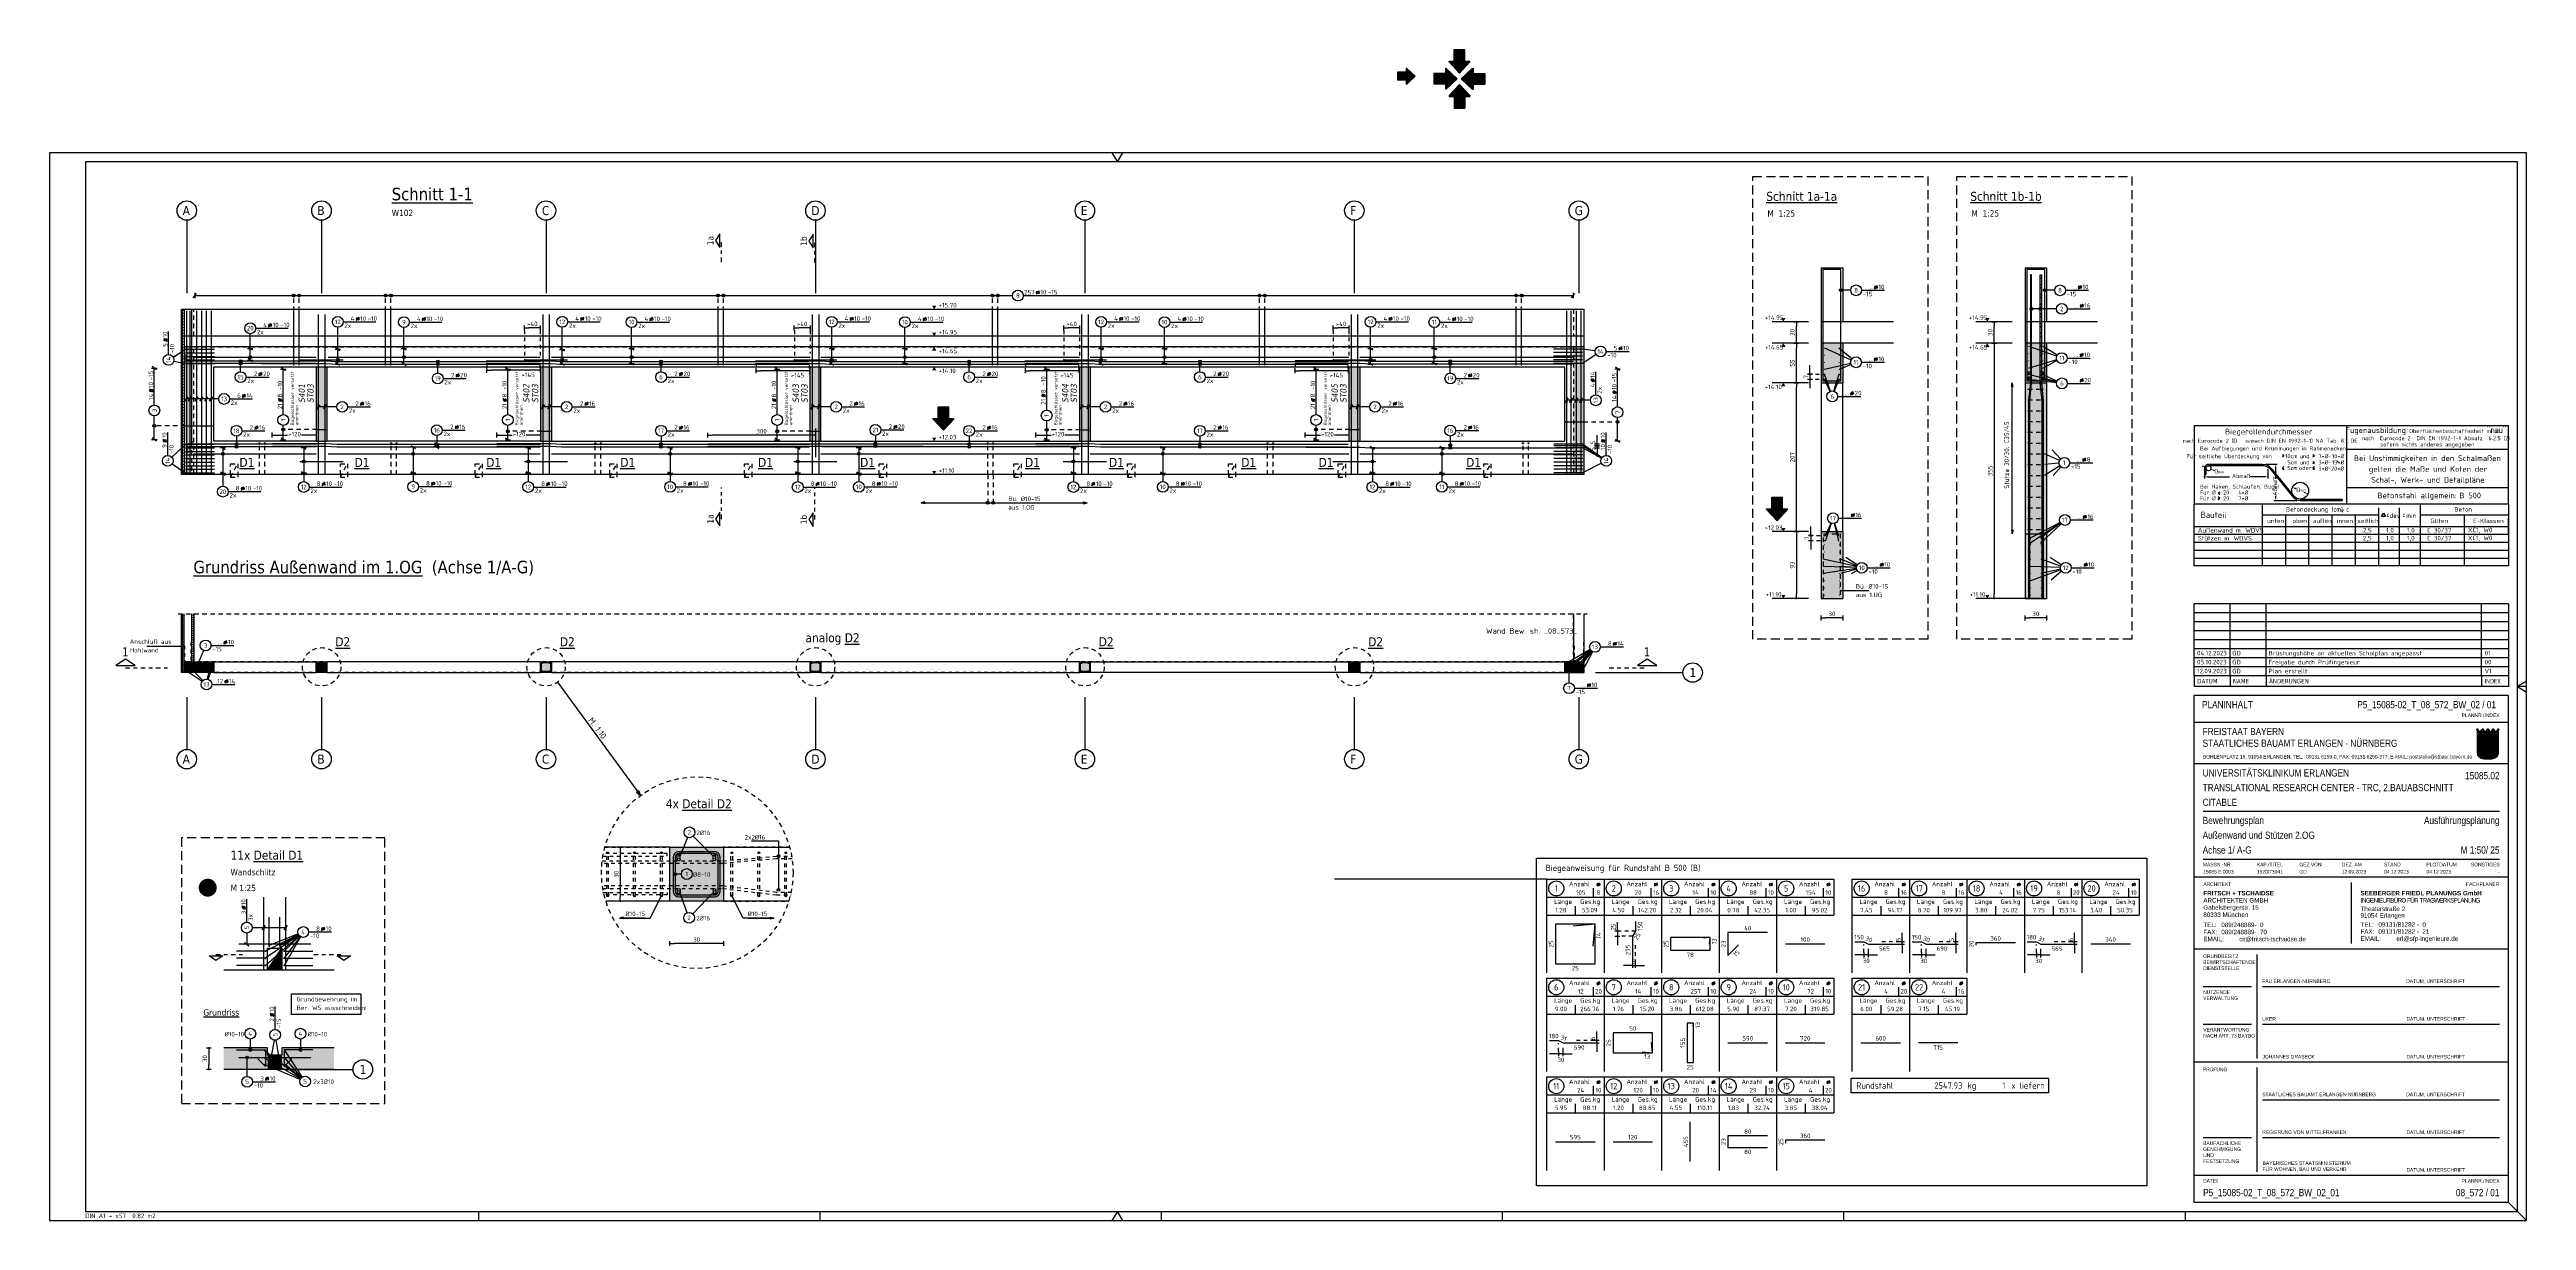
# Model space of a CAD drawing. Extents: x 29.9 to 129.4, y -19 to 13.6.
# Drawn here: x 40 to 108.9, y -19 to 13.6 of the extents above; entities that cross this region are included whole.
import ezdxf
from ezdxf.enums import TextEntityAlignment as Align

# ---------------------------------------------------------------- set-up
doc = ezdxf.new("R2010")
doc.units = 0
doc.header["$LTSCALE"] = 0.5
for name, pattern in [('AUSGEZOGEN', [1000.01, 1000, 0.01]), ('DASHDOT2', [0.5, 0.25, -0.125, 0, -0.125]), ('DASHDOTSMALL', [1.05, 0.5, -0.25, 0.05, -0.25]), ('DOT', [0.175, 0.05, -0.125]), ('HIDDEN', [0.375, 0.25, -0.125]), ('HIDDEN2', [0.187, 0.125, -0.062]), ('HIDDEN4', [0.12, 0.02, -0.1]), ('PUNKT', [0.175, 0.05, -0.125]), ('STRICHLINIE', [0.75, 0.5, -0.25]), ('STRICHPUNKT2', [0.55, 0.25, -0.125, 0.05, -0.125]), ('VERDECKT', [0.375, 0.25, -0.125])]:
    doc.linetypes.add(name, pattern=pattern)
for name, color, linetype in [('40 A Plankopf Text F+T', 7, 'Continuous'), ('ACHSEN', 7, 'Continuous'), ('AFU', 7, 'Continuous'), ('BET-ANS', 7, 'Continuous'), ('BETON', 7, 'Continuous'), ('Brüstung DG', 7, 'Continuous'), ('Brüstung EG', 7, 'Continuous'), ('DETAIL', 7, 'Continuous'), ('DRUEBER', 7, 'Continuous'), ('grau_dunkel', 7, 'Continuous'), ('grau_hell', 7, 'Continuous'), ('grau_mittel', 7, 'Continuous'), ('HILFE', 7, 'Continuous'), ('INDEX', 7, 'Continuous'), ('koten', 7, 'Continuous'), ('MASSE', 7, 'Continuous'), ('OBJEKT', 7, 'Continuous'), ('RAHMEN', 7, 'Continuous'), ('RND', 7, 'Continuous'), ('RND_BILD', 7, 'Continuous'), ('SCHNITTE', 7, 'Continuous'), ('SCHRAFF', 7, 'Continuous'), ('SFP_Achsen', 7, 'Continuous'), ('STEMPEL', 7, 'Continuous'), ('TEXT', 7, 'Continuous'), ('VERDECKT', 7, 'Continuous'), ('WD', 7, 'Continuous')]:
    doc.layers.add(name, color=color, linetype=linetype)
doc.layers.add('NOPLOT', color=7, linetype='Continuous', plot=False)
doc.layers.add('zila_01_rb_02_stb-fertig_05_schraff', color=144, linetype='Continuous', lineweight=9)
doc.styles.add('ERSTELLTER_STIL_3', font='arial.ttf')
doc.styles.add('ERSTELLTER_STIL_4', font='arialbd.ttf')
doc.styles.add('helv', font='tahoma.ttf')
doc.styles.add('plankopf_ArialN', font='ARIALN.TTF')
doc.styles.add('txt', font='isocp.shx')
doc.linetypes.add('AFU_50K', pattern='A,0.15,["/",Standard,S=0.2,R=0,X=-0.01,Y=-0.1],0.07,["/",Standard,S=0.2,R=0,X=-0.01,Y=-0.1],0.15', length=0.37)
doc.linetypes.add('AFU_50L', pattern='A,0.75,["/",Standard,S=0.2,R=0,X=-0.01,Y=-0.1],0.07,["/",Standard,S=0.2,R=0,X=-0.01,Y=-0.1],0.75', length=1.57)
doc.dimstyles.new('DOT_I', dxfattribs={"dimscale": 0.5, "dimtxt": 0.25, "dimasz": 0.25, "dimexe": 0.1, "dimexo": 0.3, "dimgap": 0.1, "dimtad": 1, "dimdec": 3, "dimzin": 3, "dimtxsty": 'txt', "dimblk": 'DOT', "dimblk1": 'DOT', "dimblk2": 'DOT', "dimsah": 1, "dimcen": 0.1, "dimse1": 1, "dimse2": 1, "dimazin": 0, "dimtfac": 1, "dimtdec": 4, "dimtix": 1, "dimtmove": 2, "dimatfit": 3, "dimfxl": 0, "dimtvp": 1, "dimtolj": 1, "dimtzin": 0, "dimarcsym": 0})
pattern_1 = [(0, (-322.07857, -163.97815), (8e-17, 0.254), [])]

# ---------------------------------------------------------------- blocks, each defined once
blk = doc.blocks.new('OKRD_O')
at = {"color": 0, "linetype": 'ByBlock'}
blk.add_solid([(-0.12, 0.2), (0.12, 0.2), (0, 0)], dxfattribs=at)
at = {"color": 0, "linetype": 'ByBlock', "style": 'txt'}
blk.add_attdef('OKRD', (0.25, 0.1), '', height=0.25, dxfattribs=at)
blk = doc.blocks.new('Bundeslandwappen')
at = {"lineweight": 9, "true_color": 0xffffff}
for points in [[(-5.8, 16.5), (-6, 16.5), (-6, 16.3), (-5.8, 16.3)], [(-5.1, 15.7), (-5.3, 15.7), (-5.3, 15.5), (-5.1, 15.5)], [(-3.5, 15.7), (-3.7, 15.7), (-3.7, 15.5), (-3.5, 15.5)], [(-2.8, 16.5), (-3, 16.5), (-3, 16.3), (-2.8, 16.3)], [(-2.2, 15.7), (-2.4, 15.7), (-2.4, 15.5), (-2.2, 15.5)], [(-0.6, 15.7), (-0.8, 15.7), (-0.8, 15.5), (-0.6, 15.5)], [(0.1, 16.5), (-0.1, 16.5), (-0.1, 16.3), (0.1, 16.3)], [(0.8, 15.7), (0.6, 15.7), (0.6, 15.5), (0.8, 15.5)], [(2.4, 15.7), (2.2, 15.7), (2.2, 15.5), (2.4, 15.5)], [(3, 16.5), (2.8, 16.5), (2.8, 16.3), (3, 16.3)], [(3.7, 15.7), (3.5, 15.7), (3.5, 15.5), (3.7, 15.5)], [(5.3, 15.7), (5.1, 15.7), (5.1, 15.5), (5.3, 15.5)], [(6, 16.5), (5.8, 16.5), (5.8, 16.3), (6, 16.3)]]:
    blk.add_hatch(color=7, dxfattribs=at).paths.add_polyline_path(points)
at = {"true_color": 0xffffff}
for points in [[(-5.3, 12.6), (-5.7, 12.6), (-5.7, 12.2), (-5.1, 12)], [(-3.6, 8.4), (-5.7, 9.2), (-5.7, 6.2), (-2.1, 4.9)], [(-5.7, 6.1), (-5.7, 3.7, 0.041392), (-5.7, 3.1), (-4.2, 2.6)], [(-1.4, 10.7), (-5.1, 12), (-3.6, 8.4), (0.1, 7.1)], [(-0.6, 1.3), (-4.2, 2.6), (-3.3, 0.4, 0.073774), (-2.3, 0.3), (-0.1, 0.3)], [(0.9, 12.6), (-2.2, 12.6), (-1.4, 10.7), (2.2, 9.4)], [(1.6, 3.6), (-2.1, 4.9), (-0.6, 1.3), (2.4, 0.3, 0.043654), (2.9, 0.4)], [(3.7, 5.8), (0.1, 7.1), (1.6, 3.6), (5.2, 2.3)], [(4, 12.6), (1.7, 12.6), (4.4, 11.6)], [(5.7, 8.1), (2.2, 9.4), (3.7, 5.8), (5.7, 5.1)], [(5.7, 11.2), (4.4, 11.6), (5.7, 8.5)]]:
    blk.add_hatch(color=7, dxfattribs=at).paths.add_polyline_path(points)
at = {"lineweight": 9}
h = blk.add_hatch(dxfattribs=at)
h.set_pattern_fill('ANSI31', color=256, scale=0.08, angle=315, style=0)
h.set_pattern_definition(pattern_1)
h.paths.add_polyline_path([(-5.1, 12), (-5.7, 12.2), (-5.7, 9.2), (-3.6, 8.4)])
h = blk.add_hatch(dxfattribs=at)
h.set_pattern_fill('ANSI31', color=256, scale=0.08, angle=315, style=0)
h.set_pattern_definition(pattern_1)
h.paths.add_polyline_path([(-2.1, 4.9), (-5.7, 6.2), (-5.7, 6.1), (-4.2, 2.6), (-0.6, 1.3)])
h = blk.add_hatch(dxfattribs=at)
h.set_pattern_fill('ANSI31', color=256, scale=0.08, angle=315, style=0)
h.set_pattern_definition(pattern_1)
h.paths.add_polyline_path([(-4.2, 2.6), (-5.7, 3.1, 0.285055), (-3.3, 0.4)])
h = blk.add_hatch(dxfattribs=at)
h.set_pattern_fill('ANSI31', color=256, scale=0.08, angle=315, style=0)
h.set_pattern_definition(pattern_1)
h.paths.add_polyline_path([(-2.2, 12.6), (-5.3, 12.6), (-5.1, 12), (-1.4, 10.7)])
h = blk.add_hatch(dxfattribs=at)
h.set_pattern_fill('ANSI31', color=256, scale=0.08, angle=315, style=0)
h.set_pattern_definition(pattern_1)
h.paths.add_polyline_path([(0.1, 7.1), (-3.6, 8.4), (-2.1, 4.9), (1.6, 3.6)])
h = blk.add_hatch(dxfattribs=at)
h.set_pattern_fill('ANSI31', color=256, scale=0.08, angle=315, style=0)
h.set_pattern_definition(pattern_1)
h.paths.add_polyline_path([(2.2, 9.4), (-1.4, 10.7), (0.1, 7.1), (3.7, 5.8)])
h = blk.add_hatch(dxfattribs=at)
h.set_pattern_fill('ANSI31', color=256, scale=0.08, angle=315, style=0)
h.set_pattern_definition(pattern_1)
h.paths.add_polyline_path([(-0.6, 1.3), (-0.1, 0.3), (2.3, 0.3, 0.004354), (2.4, 0.3)])
h = blk.add_hatch(dxfattribs=at)
h.set_pattern_fill('ANSI31', color=256, scale=0.08, angle=315, style=0)
h.set_pattern_definition(pattern_1)
h.paths.add_polyline_path([(4.4, 11.6), (1.7, 12.6), (0.9, 12.6), (2.2, 9.4), (5.7, 8.1), (5.7, 8.5)])
h = blk.add_hatch(dxfattribs=at)
h.set_pattern_fill('ANSI31', color=256, scale=0.08, angle=315, style=0)
h.set_pattern_definition(pattern_1)
h.paths.add_polyline_path([(5.3, 2.1), (5.2, 2.3), (1.6, 3.6), (2.9, 0.4, 0.22704)])
h = blk.add_hatch(dxfattribs=at)
h.set_pattern_fill('ANSI31', color=256, scale=0.08, angle=315, style=0)
h.set_pattern_definition(pattern_1)
h.paths.add_polyline_path([(5.7, 5.1), (3.7, 5.8), (5.2, 2.3), (5.4, 2.2, 0.111178), (5.7, 3.7)])
h = blk.add_hatch(dxfattribs=at)
h.set_pattern_fill('ANSI31', color=256, scale=0.08, angle=315, style=0)
h.set_pattern_definition(pattern_1)
h.paths.add_polyline_path([(5.7, 12.6), (4, 12.6), (4.4, 11.6), (5.7, 11.2)])
for p, q in [((-6, 16.1), (-6, 3.7)), ((-5.6, 16.6), (-5.6, 16.7)), ((-5.6, 15), (-5.6, 15.2)), ((-5.3, 15.2), (-5.3, 15)), ((-4.7, 14.5), (-5.3, 14.5)), ((-4.1, 14.5), (-3.5, 14.5)), ((-3.5, 15.2), (-3.5, 15)), ((-3.4, 13.9), (-2.9, 14.2)), ((-2.9, 13.6), (-3.4, 13.9)), ((-3.2, 16.6), (-3.2, 16.7)), ((-3.2, 15), (-3.2, 15.2)), ((-2.9, 15.6), (-2.9, 14.5)), ((-2.9, 14.2), (-2.5, 13.9)), ((-2.5, 13.9), (-2.9, 13.6)), ((-2.7, 16.6), (-2.7, 16.7)), ((-2.7, 15), (-2.7, 15.2)), ((-2.4, 15.2), (-2.4, 15)), ((-1.7, 14.5), (-2.3, 14.5)), ((-1.2, 14.5), (-0.6, 14.5)), ((-0.5, 15.2), (-0.5, 15)), ((0, 14.2), (-0.4, 13.9)), ((-0.4, 13.9), (0, 13.6)), ((-0.3, 16.6), (-0.2, 16.7)), ((-0.2, 15), (-0.2, 15.2)), ((0, 15.6), (0, 14.5)), ((0.4, 13.9), (0, 14.2)), ((0, 13.6), (0.4, 13.9)), ((0.3, 16.6), (0.2, 16.7)), ((0.2, 15), (0.2, 15.2)), ((0.5, 15.2), (0.5, 15)), ((1.2, 14.5), (0.6, 14.5)), ((1.7, 14.5), (2.3, 14.5)), ((2.4, 15.2), (2.4, 15)), ((2.9, 14.2), (2.5, 13.9)), ((2.5, 13.9), (2.9, 13.6)), ((2.7, 16.6), (2.7, 16.7)), ((2.7, 15), (2.7, 15.2)), ((2.9, 15.6), (2.9, 14.5)), ((3.4, 13.9), (2.9, 14.2)), ((2.9, 13.6), (3.4, 13.9)), ((3.2, 16.6), (3.2, 16.7)), ((3.2, 15), (3.2, 15.2)), ((3.5, 15.2), (3.5, 15)), ((4.1, 14.5), (3.5, 14.5)), ((4.7, 14.5), (5.3, 14.5)), ((5.3, 15.2), (5.3, 15)), ((5.6, 16.6), (5.6, 16.7)), ((5.6, 15), (5.6, 15.2)), ((6, 3.7), (6, 16.1)), ((-6, 13.3), (6, 13.3)), ((-6, 12.9), (6, 12.9)), ((-5.7, 12.6), (-5.7, 3.7)), ((-5.7, 12.6), (5.7, 12.6)), ((-5.7, 12.2), (5.7, 8.1)), ((-5.7, 9.2), (5.7, 5.1)), ((-5.7, 6.2), (5.4, 2.2)), ((-5.7, 6.1), (-3.3, 0.4)), ((-5.7, 3.1), (2.4, 0.3)), ((-5.3, 12.6), (-0.1, 0.3)), ((-2.3, 0.3), (2.3, 0.3)), ((-2.3, 0), (2.3, 0)), ((-2.2, 12.6), (2.9, 0.4)), ((0.9, 12.6), (5.3, 2.1)), ((1.7, 12.6), (5.7, 11.2)), ((4, 12.6), (5.7, 8.5)), ((5.7, 3.7), (5.7, 12.6))]:
    blk.add_line(p, q, dxfattribs=at)
for points in [[(-5.8, 16.3), (-6, 16.3), (-6, 16.5), (-5.8, 16.5)], [(-5.1, 15.5), (-5.3, 15.5), (-5.3, 15.7), (-5.1, 15.7)], [(-4.1, 13.7), (-4.8, 13.7), (-4.8, 14.1), (-4.1, 14.1)], [(-3.7, 15.5), (-3.5, 15.5), (-3.5, 15.7), (-3.7, 15.7)], [(-2.8, 16.3), (-3, 16.3), (-3, 16.5), (-2.8, 16.5)], [(-2.2, 15.5), (-2.4, 15.5), (-2.4, 15.7), (-2.2, 15.7)], [(-1.8, 13.7), (-1, 13.7), (-1, 14.1), (-1.8, 14.1)], [(-0.8, 15.5), (-0.6, 15.5), (-0.6, 15.7), (-0.8, 15.7)], [(0.1, 16.3), (-0.1, 16.3), (-0.1, 16.5), (0.1, 16.5)], [(0.8, 15.5), (0.6, 15.5), (0.6, 15.7), (0.8, 15.7)], [(1.8, 13.7), (1, 13.7), (1, 14.1), (1.8, 14.1)], [(2.2, 15.5), (2.4, 15.5), (2.4, 15.7), (2.2, 15.7)], [(3, 16.3), (2.8, 16.3), (2.8, 16.5), (3, 16.5)], [(3.7, 15.5), (3.5, 15.5), (3.5, 15.7), (3.7, 15.7)], [(4.1, 13.7), (4.8, 13.7), (4.8, 14.1), (4.1, 14.1)], [(5.1, 15.5), (5.3, 15.5), (5.3, 15.7), (5.1, 15.7)], [(5.8, 16.3), (6, 16.3), (6, 16.5), (5.8, 16.5)]]:
    blk.add_lwpolyline(points, close=True, dxfattribs=at)
for centre in [(-5.3, 13.9), (-3.7, 13.9), (-2.2, 13.9), (-0.7, 13.9), (0.7, 13.9), (2.2, 13.9), (3.7, 13.9), (5.3, 13.9)]:
    blk.add_circle(centre, 0.123, dxfattribs=at)
for centre, radius, start, end in [((-5.9, 16.5), 0.362, 44.6681, 253.1183), ((-5.7, 16.7), 0.05, 6.6615, 44.6681), ((-5.6, 16.6), 0.05, 186.6615, 265.6209), ((-5.6, 16.3), 0.281, 346.0232, 85.6209), ((-5.4, 16), 0.179, 74.7883, 15.1356), ((-5.5, 15.2), 0.157, 3.2756, 179.5521), ((-5.2, 15), 0.453, 182.8328, 261.3043), ((-5.4, 16.2), 0.05, 254.7883, 346.0232), ((-5.2, 16), 0.05, 93.0633, 195.1356), ((-5.3, 15.2), 0.191, 249.6358, 3.0857), ((-5.2, 15.9), 0.224, 350.9542, 93.0633), ((-5, 15.2), 0.05, 82.9467, 183.0857), ((-5, 15.5), 0.249, 262.9467, 77.8855), ((-4.9, 15.8), 0.05, 170.9542, 257.8855), ((-4.6, 14.9), 0.224, 71.4, 0), ((-4.7, 14.9), 0.312, 275.9649, 353.9773), ((-4.4, 15.2), 0.208, 317.0775, 222.9225), ((-4.2, 14.9), 0.224, 180, 108.6), ((-4.1, 14.9), 0.312, 186.0227, 264.0351), ((-3.8, 15.5), 0.249, 102.1145, 277.0533), ((-3.9, 15.8), 0.05, 282.1145, 9.0458), ((-3.6, 15.9), 0.224, 86.9367, 189.0458), ((-3.8, 15.2), 0.05, 356.9143, 97.0533), ((-3.5, 15.2), 0.191, 176.9143, 290.3642), ((-3.4, 16), 0.179, 164.8644, 105.2117), ((-3.6, 16), 0.05, 344.8644, 86.9367), ((-3.2, 16.3), 0.281, 94.3791, 193.9768), ((-3.4, 16.2), 0.05, 193.9768, 285.2117), ((-3.3, 15.2), 0.157, 0.4479, 176.7244), ((-3.6, 15), 0.453, 278.6957, 357.1672), ((-2.9, 16.6), 0.264, 24.0166, 155.3409), ((-3.1, 16.7), 0.05, 155.2288, 173.3385), ((-3.2, 16.6), 0.05, 274.3791, 353.3385), ((-2.7, 16.7), 0.05, 6.6615, 24.0166), ((-2.6, 16.6), 0.05, 186.6615, 265.6209), ((-2.5, 16), 0.179, 74.7883, 15.1356), ((-2.6, 15.2), 0.157, 3.2756, 179.5521), ((-2.3, 15), 0.453, 182.8328, 261.3043), ((-2.7, 16.3), 0.281, 346.0232, 85.6209), ((-2.4, 16.2), 0.05, 254.7883, 346.0232), ((-2.3, 15.2), 0.191, 249.6358, 3.0857), ((-2.3, 15.9), 0.224, 350.9542, 93.0633), ((-2.3, 16), 0.05, 93.0633, 195.1356), ((-2.1, 15.5), 0.249, 262.9467, 77.8855), ((-2.1, 15.2), 0.05, 82.9467, 183.0857), ((-2, 15.8), 0.05, 170.9542, 257.8855), ((-1.7, 14.9), 0.224, 71.4, 0), ((-1.5, 15.2), 0.208, 317.0775, 222.9225), ((-1.8, 14.9), 0.312, 275.9649, 353.9773), ((-1.2, 14.9), 0.224, 180, 108.6), ((-1.2, 14.9), 0.312, 186.0227, 264.0351), ((-0.9, 15.5), 0.249, 102.1145, 277.0533), ((-0.7, 15.9), 0.224, 86.9367, 189.0458), ((-0.9, 15.8), 0.05, 282.1145, 9.0458), ((-0.8, 15.2), 0.05, 356.9143, 97.0533), ((-0.6, 15.2), 0.191, 176.9143, 290.3642), ((-0.7, 16), 0.05, 344.8644, 86.9367), ((-0.3, 16.3), 0.281, 94.3791, 193.9768), ((-0.4, 16), 0.179, 164.8644, 105.2117), ((-0.5, 16.2), 0.05, 193.9768, 285.2117), ((-0.7, 15), 0.453, 278.6957, 357.1672), ((-0.4, 15.2), 0.157, 0.4479, 176.7244), ((-0.3, 16.6), 0.05, 274.3791, 353.3385), ((0, 16.6), 0.264, 24.0166, 155.3409), ((-0.2, 16.7), 0.05, 155.2288, 173.3385), ((0.2, 16.7), 0.05, 6.6615, 24.0166), ((0.4, 15.2), 0.157, 3.2756, 179.5521), ((0.7, 15), 0.453, 182.8328, 261.3043), ((0.3, 16.6), 0.05, 186.6615, 265.6209), ((0.3, 16.3), 0.281, 346.0232, 85.6209), ((0.4, 16), 0.179, 74.7883, 15.1356), ((0.5, 16.2), 0.05, 254.7883, 346.0232), ((0.6, 15.2), 0.191, 249.6358, 3.0857), ((0.7, 16), 0.05, 93.0633, 195.1356), ((0.7, 15.9), 0.224, 350.9542, 93.0633), ((0.8, 15.2), 0.05, 82.9467, 183.0857), ((0.9, 15.5), 0.249, 262.9467, 77.8855), ((0.9, 15.8), 0.05, 170.9542, 257.8855), ((1.2, 14.9), 0.224, 71.4, 0), ((1.2, 14.9), 0.312, 275.9649, 353.9773), ((1.5, 15.2), 0.208, 317.0775, 222.9225), ((1.7, 14.9), 0.224, 180, 108.6), ((1.8, 14.9), 0.312, 186.0227, 264.0351), ((2.1, 15.5), 0.249, 102.1145, 277.0533), ((2.3, 15.9), 0.224, 86.9367, 189.0458), ((2, 15.8), 0.05, 282.1145, 9.0458), ((2.1, 15.2), 0.05, 356.9143, 97.0533), ((2.3, 15.2), 0.191, 176.9143, 290.3642), ((2.5, 16), 0.179, 164.8644, 105.2117), ((2.3, 16), 0.05, 344.8644, 86.9367), ((2.3, 15), 0.453, 278.6957, 357.1672), ((2.7, 16.3), 0.281, 94.3791, 193.9768), ((2.4, 16.2), 0.05, 193.9768, 285.2117), ((2.6, 15.2), 0.157, 0.4479, 176.7244), ((2.6, 16.6), 0.05, 274.3791, 353.3385), ((2.9, 16.6), 0.264, 24.0166, 155.3409), ((2.7, 16.7), 0.05, 155.2288, 173.3385), ((3.1, 16.7), 0.05, 6.6615, 24.0166), ((3.2, 16.6), 0.05, 186.6615, 265.6209), ((3.2, 16.3), 0.281, 346.0232, 85.6209), ((3.4, 16), 0.179, 74.7883, 15.1356), ((3.3, 15.2), 0.157, 3.2756, 179.5521), ((3.6, 15), 0.453, 182.8328, 261.3043), ((3.4, 16.2), 0.05, 254.7883, 346.0232), ((3.6, 16), 0.05, 93.0633, 195.1356), ((3.5, 15.2), 0.191, 249.6358, 3.0857), ((3.6, 15.9), 0.224, 350.9542, 93.0633), ((3.8, 15.2), 0.05, 82.9467, 183.0857), ((3.8, 15.5), 0.249, 262.9467, 77.8855), ((3.9, 15.8), 0.05, 170.9542, 257.8855), ((4.2, 14.9), 0.224, 71.4, 0), ((4.1, 14.9), 0.312, 275.9649, 353.9773), ((4.4, 15.2), 0.208, 317.0775, 222.9225), ((4.6, 14.9), 0.224, 180, 108.6), ((4.7, 14.9), 0.312, 186.0227, 264.0351), ((5, 15.5), 0.249, 102.1145, 277.0533), ((4.9, 15.8), 0.05, 282.1145, 9.0458), ((5.2, 15.9), 0.224, 86.9367, 189.0458), ((5, 15.2), 0.05, 356.9143, 97.0533), ((5.3, 15.2), 0.191, 176.9143, 290.3642), ((5.4, 16), 0.179, 164.8644, 105.2117), ((5.2, 16), 0.05, 344.8644, 86.9367), ((5.6, 16.3), 0.281, 94.3791, 193.9768), ((5.4, 16.2), 0.05, 193.9768, 285.2117), ((5.5, 15.2), 0.157, 0.4479, 176.7244), ((5.2, 15), 0.453, 278.6957, 357.1672), ((5.9, 16.5), 0.362, 286.8817, 135.3319), ((5.7, 16.7), 0.05, 135.3319, 173.3385), ((5.6, 16.6), 0.05, 274.3791, 353.3385), ((-2.3, 3.7), 3.7, 180, 270), ((-2.3, 3.7), 3.4, 180, 270), ((2.3, 3.7), 3.7, 270, 0), ((2.3, 3.7), 3.4, 270, 0)]:
    blk.add_arc(centre, radius, start, end, dxfattribs=at)
blk = doc.blocks.new('Plankopf_PU')
for p, q in [((-18.5, 25.4), (-18.5, 27.7)), ((-1, 27.7), (-18.5, 27.7)), ((-1, 27.7), (-18.5, 27.7)), ((-1, 25.4), (-1, 27.7)), ((-1, 25.4), (-18.5, 25.4)), ((-1, 25.4), (-18.5, 25.4)), ((-18.5, 19.1), (-18.5, 25.4)), ((-1, 19.1), (-1, 25.4)), ((-1.5, 22.75), (-18, 22.75)), ((-18, 20.1), (-1.5, 20.1)), ((-18.5, 15.1), (-18.5, 19.1)), ((-1, 19.1), (-18.5, 19.1)), ((-9.75, 18.8), (-9.75, 15.4)), ((-1, 15.1), (-1, 19.1)), ((-1, 15.1), (-18.5, 15.1)), ((-1, 15.1), (-18.5, 15.1)), ((-18.5, 8.8), (-18.5, 15.1)), ((-15, 9), (-15, 14.8)), ((-1, 8.8), (-1, 15.1)), ((-15.3, 13), (-18, 13)), ((-1.5, 13), (-14.7, 13)), ((-15.3, 10.9), (-18, 10.9)), ((-1.5, 10.9), (-14.7, 10.9)), ((-18.5, 2.5), (-18.5, 8.8)), ((-1, 8.8), (-18.5, 8.8)), ((-15, 2.7), (-15, 8.5)), ((-1, 2.5), (-1, 8.8)), ((-1.5, 6.7), (-14.7, 6.7)), ((-15.3, 4.6), (-18, 4.6)), ((-1.5, 4.6), (-14.7, 4.6)), ((-1, 2.5), (-18.5, 2.5)), ((-18.5, 1), (-18.5, 2.5)), ((-1, 2.5), (-18.5, 2.5)), ((-1, 1), (-1, 2.5)), ((-1, 1), (-18.5, 1))]:
    blk.add_line(p, q)
at = {"xscale": 0.1, "yscale": 0.1, "zscale": 0.1}
blk.add_blockref('Bundeslandwappen', (-2.15, 25.67), dxfattribs=at)
at = {"linetype": 'AUSGEZOGEN', "lineweight": 35, "style": 'plankopf_ArialN'}
blk.add_text('STAATLICHES BAUAMT ERLANGEN - NÜRNBERG', height=0.4, dxfattribs=at).set_placement((-18.03, 26.55), align=Align.MIDDLE_LEFT)
for s, height, p in [('FREISTAAT BAYERN', 0.4, (-18.03, 27.4)), ('PRÜFUNG', 0.2, (-18.01, 8.5))]:
    blk.add_text(s, height=height, dxfattribs=at).set_placement(p, align=Align.TOP_LEFT)
at = {"style": 'plankopf_ArialN'}
for s, p in [('BOHLENPLATZ 18, 91054 ERLANGEN, TEL.: 09131 6259-0, FAX: 09131 6259-377, E-MAIL: poststelle@stbaer.bayern.de', (-18.01, 25.7)), ('MASSN.-NR', (-18.01, 19.7)), ('KAP./TITEL', (-15.01, 19.7)), ('GEZ.VON', (-12.64, 19.7)), ('GEZ. AM', (-10.29, 19.7)), ('STAND', (-7.93, 19.7)), ('PLOTDATUM', (-5.57, 19.7)), ('FAU ERLANGEN-NÜRNBERG', (-14.71, 13.21)), ('DATUM, UNTERSCHRIFT', (-6.69, 13.21)), ('UKER', (-14.71, 11.11)), ('DATUM, UNTERSCHRIFT', (-6.68, 11.11)), ('JOHANNES GRASECK', (-14.7, 9.01)), ('DATUM, UNTERSCHRIFT', (-6.68, 9.01)), ('STAATLICHES BAUAMT ERLANGEN-NÜRNBERG', (-14.71, 6.91)), ('DATUM, UNTERSCHRIFT', (-6.69, 6.91)), ('REGIERUNG VON MITTELFRANKEN', (-14.71, 4.81)), ('DATUM, UNTERSCHRIFT', (-6.68, 4.81)), ('DATUM, UNTERSCHRIFT', (-6.68, 2.71)), ('DATEI', (-18, 2.1))]:
    blk.add_text(s, height=0.2, dxfattribs=at).set_placement(p)
for s, p in [('SONSTIGES', (-1.49, 19.7)), ('PLANNR./INDEX', (-1.5, 2.1))]:
    blk.add_text(s, height=0.2, dxfattribs=at).set_placement(p, align=Align.RIGHT)
at = {"linetype": 'AUSGEZOGEN', "lineweight": 35, "style": 'plankopf_ArialN'}
blk.add_text('ARCHITEKT', height=0.2, dxfattribs=at).set_placement((-17.99, 18.61))
blk.add_text('FACHPLANER', height=0.2, dxfattribs=at).set_placement((-1.52, 18.61), align=Align.RIGHT)
at = {"insert": (-5.57, 19.3), "char_height": 0.2, "attachment_point": 7, "style": 'plankopf_ArialN'}
blk.add_mtext('04.12.2023', dxfattribs=at)
at = {"char_height": 0.2, "attachment_point": 1, "style": 'plankopf_ArialN'}
for s, insert, width in [('GRUNDBESITZ\\PBEWIRTSCHAFTENDE DIENSTSTELLE', (-18, 14.8), 2.5), ('NUTZENDE^JVERWALTUNG', (-18, 12.8), 2.6984), ('VERANTWORTUNG  NACH ART. 73 BAYBO', (-17.99, 10.71), 2.6877), ('BAUFACHLICHE GENEHMIGUNG UND FESTSETZUNG', (-18, 4.4), 2.2311), ('BAYERISCHES STAATSMINISTERIUM ^JFÜR WOHNEN, BAU UND VERKEHR', (-14.69, 3.29), 9.2941)]:
    blk.add_mtext(s, dxfattribs=dict(at, insert=insert, width=width))
at = {"style": 'plankopf_ArialN'}
for tag, p in [('PROJEKTBEZEICHNUNGZ1', (-18.03, 24.58)), ('PROJEKTBEZEICHNUNGZ2', (-18.03, 23.76)), ('PROJEKTBEZEICHNUNGZ3', (-18.03, 22.94))]:
    blk.add_attdef(tag, text='', height=0.4, dxfattribs=at).set_placement(p, align=Align.BOTTOM_LEFT)
for tag, p in [('GEB.-NR', (-1.5, 24.95)), ('0.000X', (-1.51, 1.75))]:
    blk.add_attdef(tag, text='', height=0.4, dxfattribs=at).set_placement(p, align=Align.TOP_RIGHT)
for tag, p, height in [('PLANINHALTZ1', (-18.03, 22.06), 0.4), ('PLANINHALTZ2', (-18.03, 21.23), 0.4), ('PLANINHALTZ3', (-18.03, 20.41), 0.4), ('MASSN.-NR', (-18.01, 19.3), 0.2), ('KAPITEL/TITEL', (-15.01, 19.3), 0.2), ('GEZ_VON', (-12.64, 19.3), 0.2), ('GEZ_AM', (-10.29, 19.3), 0.2), ('STAND', (-7.93, 19.3), 0.2)]:
    blk.add_attdef(tag, p, '', height=height, dxfattribs=at)
for tag, height, p in [('PLANUNGSPHASE', 0.4, (-1.5, 22.06)), ('PROJEKTKATEGORIE', 0.4, (-1.5, 21.23)), ('MAßSTAB', 0.4, (-1.5, 20.41)), ('SONSTIGES', 0.2, (-1.5, 19.3))]:
    blk.add_attdef(tag, text='', height=height, dxfattribs=at).set_placement(p, align=Align.RIGHT)
at = {"layer": '40 A Plankopf Text F+T', "color": 7, "linetype": 'Continuous', "lineweight": 13, "char_height": 0.25, "attachment_point": 7}
for s, insert, style in [('\\A1;ARCHITEKTEN GMBH', (-17.99, 17.68), 'ERSTELLTER_STIL_3'), ('\\A1;FRITSCH + TSCHAIDSE ', (-17.99, 18.08), 'ERSTELLTER_STIL_4'), ('\\A1;SEEBERGER FRIEDL PLANUNGS GmbH', (-9.24, 18.08), 'ERSTELLTER_STIL_4'), ('\\A1;{\\T0.8;INGENIEURBÜRO FÜR TRAGWERKSPLANUNG}', (-9.24, 17.68), 'ERSTELLTER_STIL_3'), ('\\A1;Gabelsbergerstr. 15', (-17.99, 17.21), 'ERSTELLTER_STIL_3'), ('\\A1;80333 München', (-17.99, 16.88), 'ERSTELLTER_STIL_3'), ('\\A1;Theaterstraße 2', (-9.24, 17.21), 'ERSTELLTER_STIL_3'), ('\\A1;91054 Erlangen', (-9.24, 16.77), 'ERSTELLTER_STIL_3')]:
    blk.add_mtext(s, dxfattribs=dict(at, insert=insert, style=style))
at = {"layer": '40 A Plankopf Text F+T', "color": 7, "linetype": 'Continuous', "lineweight": 13, "char_height": 0.25, "attachment_point": 7, "line_spacing_factor": 0.945293, "style": 'ERSTELLTER_STIL_3'}
for s, insert in [('\\A1;TEL: ^I089/248889-  0\\PFAX: ^I089/248889-  70\\PEMAIL: ^Icit@fritsch-tschaidse.de', (-17.99, 15.48)), ('\\A1;TEL: ^I09131/81282 -  0\\PFAX: ^I09131/81282 -  21\\PEMAIL: ^Ierl@sfp-ingenieure.de', (-9.24, 15.48))]:
    blk.add_mtext(s, dxfattribs=dict(at, insert=insert))
blk = doc.blocks.new('Plankopf-ER')
at = {"layer": 'RAHMEN', "color": 7, "linetype": 'Continuous'}
for p, q in [((-0.5, 4.6), (-18, 4.6)), ((-18, 4.1), (-18, 4.6)), ((-16, 4.1), (-16, 4.6)), ((-14, 4.1), (-14, 4.6)), ((-2, 4.1), (-2, 4.6)), ((-0.5, 4.6), (-0.5, 4.1)), ((-0.5, 4.1), (-18, 4.1)), ((-18, 3.6), (-18, 4.1)), ((-0.5, 3.6), (-18, 3.6)), ((-18, 3.1), (-18, 3.6)), ((-0.5, 3.1), (-18, 3.1)), ((-18, 2.6), (-18, 3.1)), ((-16, 3.6), (-16, 4.1)), ((-16, 3.1), (-16, 3.6)), ((-16, 2.6), (-16, 3.1)), ((-14, 3.6), (-14, 4.1)), ((-14, 3.1), (-14, 3.6)), ((-14, 2.6), (-14, 3.1)), ((-2, 3.6), (-2, 4.1)), ((-2, 3.1), (-2, 3.6)), ((-2, 2.6), (-2, 3.1)), ((-0.5, 4.1), (-0.5, 3.6)), ((-0.5, 3.6), (-0.5, 3.1)), ((-0.5, 3.1), (-0.5, 2.6)), ((-0.5, 2.6), (-18, 2.6)), ((-18, 2.1), (-18, 2.6)), ((-0.5, 2.1), (-18, 2.1)), ((-18, 1.6), (-18, 2.1)), ((-0.5, 1.6), (-18, 1.6)), ((-18, 1.1), (-18, 1.6)), ((-16, 2.1), (-16, 2.6)), ((-16, 1.6), (-16, 2.1)), ((-16, 1.1), (-16, 1.6)), ((-14, 2.1), (-14, 2.6)), ((-14, 1.6), (-14, 2.1)), ((-14, 1.1), (-14, 1.6)), ((-2, 2.1), (-2, 2.6)), ((-2, 1.6), (-2, 2.1)), ((-2, 1.1), (-2, 1.6)), ((-0.5, 2.6), (-0.5, 2.1)), ((-0.5, 2.1), (-0.5, 1.6)), ((-0.5, 1.6), (-0.5, 1.1)), ((-0.5, 1.1), (-18, 1.1)), ((-18, 0.6), (-18, 1.1)), ((-0.5, 0.6), (-18, 0.6)), ((-18, 0.6), (-18, 0)), ((-0.5, 0), (-18, 0)), ((-16, 0.6), (-16, 1.1)), ((-16, 0.6), (-16, 0)), ((-14, 0.6), (-14, 1.1)), ((-14, 0.6), (-14, 0)), ((-2, 0.6), (-2, 1.1)), ((-2, 0.6), (-2, 0)), ((-0.5, 1.1), (-0.5, 0.6)), ((-0.5, 0.6), (-0.5, 0))]:
    blk.add_line(p, q, dxfattribs=at)
at = {"layer": 'RAHMEN', "color": 7, "linetype": 'Continuous', "style": 'txt'}
for tag, p in [('INDEX-D8', (-17.84, 4.24)), ('INDEX-N8', (-15.88, 4.24)), ('INDEX-X8', (-13.86, 4.24)), ('INDEX8', (-1.83, 4.24)), ('INDEX-D7', (-17.84, 3.74)), ('INDEX-D6', (-17.84, 3.24)), ('INDEX-D5', (-17.84, 2.74)), ('INDEX-N7', (-15.88, 3.74)), ('INDEX-N6', (-15.88, 3.24)), ('INDEX-N5', (-15.88, 2.74)), ('INDEX-X7', (-13.86, 3.74)), ('INDEX-X6', (-13.86, 3.24)), ('INDEX-X5', (-13.86, 2.74)), ('INDEX7', (-1.83, 3.74)), ('INDEX6', (-1.83, 3.24)), ('INDEX5', (-1.83, 2.74)), ('INDEX-D4', (-17.84, 2.24)), ('INDEX-D3', (-17.84, 1.74)), ('INDEX-D2', (-17.84, 1.24)), ('INDEX-N4', (-15.88, 2.24)), ('INDEX-N3', (-15.88, 1.74)), ('INDEX-N2', (-15.88, 1.24)), ('INDEX-X4', (-13.86, 2.24)), ('INDEX-X3', (-13.86, 1.74)), ('INDEX-X2', (-13.86, 1.24)), ('INDEX4', (-1.83, 2.24)), ('INDEX3', (-1.83, 1.74)), ('INDEX2', (-1.83, 1.24)), ('INDEX-D1', (-17.84, 0.74)), ('INDEX-N1', (-15.88, 0.74)), ('INDEX-X1', (-13.86, 0.74)), ('INDEX1', (-1.83, 0.74))]:
    blk.add_attdef(tag, p, '', height=0.25, dxfattribs=at)
at = {"layer": 'STEMPEL', "color": 7, "linetype": 'Continuous', "style": 'helv'}
for s, p in [('DATUM', (-17.83, 0.18)), ('NAME', (-15.85, 0.18)), ('ÄNDERUNGEN', (-13.83, 0.18))]:
    blk.add_text(s, height=0.25, dxfattribs=at).set_placement(p)
at = {"layer": 'STEMPEL', "color": 7, "linetype": 'Continuous', "style": 'helv', "width": 0.8}
blk.add_text('INDEX', height=0.25, dxfattribs=at).set_placement((-1.83, 0.18))
blk = doc.blocks.new('lei_gre')
at = {"layer": 'RND', "color": 7, "linetype": 'Continuous'}
for p, q in [((-0.09, -0.12), (0.09, 0.12)), ((0, 0.15), (0, -0.15))]:
    blk.add_line(p, q, dxfattribs=at)
blk = doc.blocks.new('RND_LEI')
at = {"layer": 'RND', "color": 7, "linetype": 'Continuous'}
blk.add_line((1.02, 0.07), (1.19, 0.27), dxfattribs=at)
for centre, radius in [((0, 0), 0.3), ((1.11, 0.17), 0.075)]:
    blk.add_circle(centre, radius, dxfattribs=at)
at = {"layer": 'RND', "color": 7, "linetype": 'Continuous', "style": 'txt'}
blk.add_attdef('POSL', text='', height=0.25, dxfattribs=at).set_placement((0, 0), align=Align.MIDDLE)
blk.add_attdef('ANZ', text='', height=0.25, dxfattribs=at).set_placement((0.93, 0.06), align=Align.RIGHT)
for tag, p in [('DUM', (1.25, 0.06)), ('ABSTD', (1.67, 0.06)), ('POSTXT', (0.37, -0.33))]:
    blk.add_attdef(tag, p, '', height=0.25, dxfattribs=at)
blk = doc.blocks.new('SCHN-2')
at = {"layer": 'SCHNITTE', "color": 6, "linetype": 'Continuous'}
blk.add_lwpolyline([(0.38, 0.09), (0, 0.34), (-0.38, 0.09)], close=True, dxfattribs=at)
at = {"layer": 'SCHNITTE', "color": 1, "linetype": 'DASHDOTSMALL', "style": 'helv'}
blk.add_attdef('SCHN-2', text='', height=0.35, dxfattribs=at).set_placement((0, 0.45), align=Align.CENTER)
blk = doc.blocks.new('RND_HIN')
at = {"layer": 'RND', "color": 7, "linetype": 'Continuous'}
blk.add_circle((0, 0), 0.3, dxfattribs=at)
at = {"layer": 'RND', "color": 7, "linetype": 'Continuous', "style": 'txt'}
blk.add_attdef('POSI', text='', height=0.25, dxfattribs=at).set_placement((0, 0), align=Align.MIDDLE)
blk = doc.blocks.new('DOT')
at = {"layer": 'MASSE', "color": 7, "linetype": 'Continuous'}
for p, q in [((0, 0), (-1, 0)), ((0, 0.54), (0, -0.54))]:
    blk.add_line(p, q, dxfattribs=at)
at = {"layer": 'MASSE', "color": 7, "linetype": 'Continuous', "const_width": 0.2}
blk.add_lwpolyline([(-0.1, 0, 1), (0.1, 0, 1)], format="xyb", close=True, dxfattribs=at)
blk = doc.blocks.new('*D16')
at = {"layer": 'DEFPOINTS', "color": 0, "linetype": 'AUSGEZOGEN', "transparency": 16777216}
for p in [(44.39, -14.209), (44.39, -14.809), (44.39, -14.809)]:
    blk.add_point(p, dxfattribs=at)
at = {"layer": 'MASSE', "color": 0, "linetype": 'AUSGEZOGEN', "lineweight": -2, "transparency": 16777216}
blk.add_line((44.39, -14.334), (44.39, -14.684), dxfattribs=at)
at = {"layer": 'MASSE', "color": 0, "linetype": 'AUSGEZOGEN', "lineweight": -2, "transparency": 16777216, "xscale": 0.125, "yscale": 0.125, "zscale": 0.125}
for p, rotation in [((44.39, -14.209), 90), ((44.39, -14.809), 270)]:
    blk.add_blockref('DOT', p, dxfattribs=dict(at, rotation=rotation))
at = {"layer": 'MASSE', "color": 0, "linetype": 'AUSGEZOGEN', "transparency": 16777216, "insert": (44.278, -14.509), "char_height": 0.125, "attachment_point": 5, "rotation": 90, "style": 'txt'}
blk.add_mtext('\\A1;30', dxfattribs=at)
blk = doc.blocks.new('SCHN-1')
at = {"layer": 'SCHNITTE', "color": 5, "linetype": 'Continuous'}
blk.add_lwpolyline([(0.54, 0.13), (0, 0.49), (-0.54, 0.13)], close=True, dxfattribs=at)
at = {"layer": 'SCHNITTE', "color": 6, "linetype": 'Continuous', "style": 'helv'}
blk.add_attdef('SCHN-1', text='', height=0.5, dxfattribs=at).set_placement((0, 0.64), align=Align.CENTER)
blk = doc.blocks.new('*D18')
at = {"layer": 'DEFPOINTS', "color": 0, "linetype": 'AUSGEZOGEN', "transparency": 16777216}
for p in [(53.176, 5.815), (53.176, 5.815), (53.613, 5.815)]:
    blk.add_point(p, dxfattribs=at)
at = {"layer": 'MASSE', "color": 0, "linetype": 'AUSGEZOGEN', "lineweight": -2, "transparency": 16777216}
blk.add_line((53.488, 5.815), (53.301, 5.815), dxfattribs=at)
at = {"layer": 'MASSE', "color": 0, "linetype": 'AUSGEZOGEN', "lineweight": -2, "transparency": 16777216, "xscale": 0.125, "yscale": 0.125, "zscale": 0.125, "rotation": 180}
blk.add_blockref('DOT', (53.176, 5.815), dxfattribs=at)
at = {"layer": 'MASSE', "color": 0, "linetype": 'AUSGEZOGEN', "lineweight": -2, "transparency": 16777216, "xscale": 0.125, "yscale": 0.125, "zscale": 0.125}
blk.add_blockref('DOT', (53.613, 5.815), dxfattribs=at)
at = {"layer": 'MASSE', "color": 0, "linetype": 'AUSGEZOGEN', "transparency": 16777216, "insert": (53.394, 5.928), "char_height": 0.125, "attachment_point": 5, "style": 'txt'}
blk.add_mtext('\\A1;>40', dxfattribs=at)
blk = doc.blocks.new('*D19')
at = {"layer": 'DEFPOINTS', "color": 0, "linetype": 'AUSGEZOGEN', "transparency": 16777216}
for p in [(60.688, 5.815), (60.688, 5.815), (61.126, 5.815)]:
    blk.add_point(p, dxfattribs=at)
at = {"layer": 'MASSE', "color": 0, "linetype": 'AUSGEZOGEN', "lineweight": -2, "transparency": 16777216}
blk.add_line((61.001, 5.815), (60.813, 5.815), dxfattribs=at)
at = {"layer": 'MASSE', "color": 0, "linetype": 'AUSGEZOGEN', "lineweight": -2, "transparency": 16777216, "xscale": 0.125, "yscale": 0.125, "zscale": 0.125, "rotation": 180}
blk.add_blockref('DOT', (60.688, 5.815), dxfattribs=at)
at = {"layer": 'MASSE', "color": 0, "linetype": 'AUSGEZOGEN', "lineweight": -2, "transparency": 16777216, "xscale": 0.125, "yscale": 0.125, "zscale": 0.125}
blk.add_blockref('DOT', (61.126, 5.815), dxfattribs=at)
at = {"layer": 'MASSE', "color": 0, "linetype": 'AUSGEZOGEN', "transparency": 16777216, "insert": (60.907, 5.928), "char_height": 0.125, "attachment_point": 5, "style": 'txt'}
blk.add_mtext('\\A1;>40', dxfattribs=at)
blk = doc.blocks.new('*D20')
at = {"layer": 'DEFPOINTS', "color": 0, "linetype": 'AUSGEZOGEN', "transparency": 16777216}
for p in [(68.188, 5.815), (68.188, 5.815), (68.626, 5.815)]:
    blk.add_point(p, dxfattribs=at)
at = {"layer": 'MASSE', "color": 0, "linetype": 'AUSGEZOGEN', "lineweight": -2, "transparency": 16777216}
blk.add_line((68.501, 5.815), (68.313, 5.815), dxfattribs=at)
at = {"layer": 'MASSE', "color": 0, "linetype": 'AUSGEZOGEN', "lineweight": -2, "transparency": 16777216, "xscale": 0.125, "yscale": 0.125, "zscale": 0.125, "rotation": 180}
blk.add_blockref('DOT', (68.188, 5.815), dxfattribs=at)
at = {"layer": 'MASSE', "color": 0, "linetype": 'AUSGEZOGEN', "lineweight": -2, "transparency": 16777216, "xscale": 0.125, "yscale": 0.125, "zscale": 0.125}
blk.add_blockref('DOT', (68.626, 5.815), dxfattribs=at)
at = {"layer": 'MASSE', "color": 0, "linetype": 'AUSGEZOGEN', "transparency": 16777216, "insert": (68.407, 5.928), "char_height": 0.125, "attachment_point": 5, "style": 'txt'}
blk.add_mtext('\\A1;>40', dxfattribs=at)
blk = doc.blocks.new('*D21')
at = {"layer": 'DEFPOINTS', "color": 0, "linetype": 'AUSGEZOGEN', "transparency": 16777216}
for p in [(75.688, 5.815), (75.688, 5.815), (76.126, 5.815)]:
    blk.add_point(p, dxfattribs=at)
at = {"layer": 'MASSE', "color": 0, "linetype": 'AUSGEZOGEN', "lineweight": -2, "transparency": 16777216}
blk.add_line((76.001, 5.815), (75.813, 5.815), dxfattribs=at)
at = {"layer": 'MASSE', "color": 0, "linetype": 'AUSGEZOGEN', "lineweight": -2, "transparency": 16777216, "xscale": 0.125, "yscale": 0.125, "zscale": 0.125, "rotation": 180}
blk.add_blockref('DOT', (75.688, 5.815), dxfattribs=at)
at = {"layer": 'MASSE', "color": 0, "linetype": 'AUSGEZOGEN', "lineweight": -2, "transparency": 16777216, "xscale": 0.125, "yscale": 0.125, "zscale": 0.125}
blk.add_blockref('DOT', (76.126, 5.815), dxfattribs=at)
at = {"layer": 'MASSE', "color": 0, "linetype": 'AUSGEZOGEN', "transparency": 16777216, "insert": (75.907, 5.928), "char_height": 0.125, "attachment_point": 5, "style": 'txt'}
blk.add_mtext('\\A1;>40', dxfattribs=at)
blk = doc.blocks.new('*D24')
at = {"layer": 'DEFPOINTS', "color": 0, "linetype": 'AUSGEZOGEN', "transparency": 16777216}
for p in [(83.032, 2.534), (83.032, 2.484), (83.032, 2.484)]:
    blk.add_point(p, dxfattribs=at)
at = {"layer": 'MASSE', "color": 0, "linetype": 'AUSGEZOGEN', "lineweight": -2, "transparency": 16777216}
for p, q in [((83.032, 2.659), (83.032, 2.784)), ((83.032, 2.534), (83.032, 2.484)), ((83.032, 2.359), (83.032, 2.234))]:
    blk.add_line(p, q, dxfattribs=at)
at = {"layer": 'MASSE', "color": 0, "linetype": 'AUSGEZOGEN', "lineweight": -2, "transparency": 16777216, "xscale": 0.125, "yscale": 0.125, "zscale": 0.125}
for p, rotation in [((83.032, 2.534), 270), ((83.032, 2.484), 90)]:
    blk.add_blockref('DOT', p, dxfattribs=dict(at, rotation=rotation))
at = {"layer": 'MASSE', "color": 0, "linetype": 'AUSGEZOGEN', "transparency": 16777216, "insert": (82.92, 2.449), "char_height": 0.125, "attachment_point": 5, "rotation": 90, "style": 'txt'}
blk.add_mtext('\\A1;5', dxfattribs=at)
blk = doc.blocks.new('*D25')
at = {"layer": 'DEFPOINTS', "color": 0, "linetype": 'AUSGEZOGEN', "transparency": 16777216}
for p in [(83.032, 2.584), (83.032, 2.584), (83.032, 2.534)]:
    blk.add_point(p, dxfattribs=at)
at = {"layer": 'MASSE', "color": 0, "linetype": 'AUSGEZOGEN', "lineweight": -2, "transparency": 16777216}
for p, q in [((83.032, 2.709), (83.032, 2.834)), ((83.032, 2.534), (83.032, 2.584)), ((83.032, 2.409), (83.032, 2.284))]:
    blk.add_line(p, q, dxfattribs=at)
at = {"layer": 'MASSE', "color": 0, "linetype": 'AUSGEZOGEN', "lineweight": -2, "transparency": 16777216, "xscale": 0.125, "yscale": 0.125, "zscale": 0.125}
for p, rotation in [((83.032, 2.584), 270), ((83.032, 2.534), 90)]:
    blk.add_blockref('DOT', p, dxfattribs=dict(at, rotation=rotation))
at = {"layer": 'MASSE', "color": 0, "linetype": 'AUSGEZOGEN', "transparency": 16777216, "insert": (82.92, 2.636), "char_height": 0.125, "attachment_point": 5, "rotation": 90, "style": 'txt'}
blk.add_mtext('\\A1;5', dxfattribs=at)
blk = doc.blocks.new('*D26')
at = {"layer": 'DEFPOINTS', "color": 0, "linetype": 'AUSGEZOGEN', "transparency": 16777216}
for p in [(74.626, 4.627), (74.626, 4.627), (76.107, 4.627)]:
    blk.add_point(p, dxfattribs=at)
at = {"layer": 'MASSE', "color": 0, "linetype": 'AUSGEZOGEN', "lineweight": -2, "transparency": 16777216}
blk.add_line((75.982, 4.627), (74.751, 4.627), dxfattribs=at)
at = {"layer": 'MASSE', "color": 0, "linetype": 'AUSGEZOGEN', "lineweight": -2, "transparency": 16777216, "xscale": 0.125, "yscale": 0.125, "zscale": 0.125, "rotation": 180}
blk.add_blockref('DOT', (74.626, 4.627), dxfattribs=at)
at = {"layer": 'MASSE', "color": 0, "linetype": 'AUSGEZOGEN', "lineweight": -2, "transparency": 16777216, "xscale": 0.125, "yscale": 0.125, "zscale": 0.125}
blk.add_blockref('DOT', (76.107, 4.627), dxfattribs=at)
at = {"layer": 'MASSE', "color": 0, "linetype": 'AUSGEZOGEN', "transparency": 16777216, "insert": (75.777, 4.501), "char_height": 0.125, "attachment_point": 5, "style": 'txt'}
blk.add_mtext('\\A1;>145', dxfattribs=at)
blk = doc.blocks.new('*D27')
at = {"layer": 'DEFPOINTS', "color": 0, "linetype": 'AUSGEZOGEN', "transparency": 16777216}
for p in [(67.126, 4.627), (67.126, 4.627), (68.607, 4.627)]:
    blk.add_point(p, dxfattribs=at)
at = {"layer": 'MASSE', "color": 0, "linetype": 'AUSGEZOGEN', "lineweight": -2, "transparency": 16777216}
blk.add_line((68.482, 4.627), (67.251, 4.627), dxfattribs=at)
at = {"layer": 'MASSE', "color": 0, "linetype": 'AUSGEZOGEN', "lineweight": -2, "transparency": 16777216, "xscale": 0.125, "yscale": 0.125, "zscale": 0.125, "rotation": 180}
blk.add_blockref('DOT', (67.126, 4.627), dxfattribs=at)
at = {"layer": 'MASSE', "color": 0, "linetype": 'AUSGEZOGEN', "lineweight": -2, "transparency": 16777216, "xscale": 0.125, "yscale": 0.125, "zscale": 0.125}
blk.add_blockref('DOT', (68.607, 4.627), dxfattribs=at)
at = {"layer": 'MASSE', "color": 0, "linetype": 'AUSGEZOGEN', "transparency": 16777216, "insert": (68.277, 4.501), "char_height": 0.125, "attachment_point": 5, "style": 'txt'}
blk.add_mtext('\\A1;>145', dxfattribs=at)
blk = doc.blocks.new('*D28')
at = {"layer": 'DEFPOINTS', "color": 0, "linetype": 'AUSGEZOGEN', "transparency": 16777216}
for p in [(59.626, 4.627), (59.626, 4.627), (61.107, 4.627)]:
    blk.add_point(p, dxfattribs=at)
at = {"layer": 'MASSE', "color": 0, "linetype": 'AUSGEZOGEN', "lineweight": -2, "transparency": 16777216}
blk.add_line((60.982, 4.627), (59.751, 4.627), dxfattribs=at)
at = {"layer": 'MASSE', "color": 0, "linetype": 'AUSGEZOGEN', "lineweight": -2, "transparency": 16777216, "xscale": 0.125, "yscale": 0.125, "zscale": 0.125, "rotation": 180}
blk.add_blockref('DOT', (59.626, 4.627), dxfattribs=at)
at = {"layer": 'MASSE', "color": 0, "linetype": 'AUSGEZOGEN', "lineweight": -2, "transparency": 16777216, "xscale": 0.125, "yscale": 0.125, "zscale": 0.125}
blk.add_blockref('DOT', (61.107, 4.627), dxfattribs=at)
at = {"layer": 'MASSE', "color": 0, "linetype": 'AUSGEZOGEN', "transparency": 16777216, "insert": (60.777, 4.501), "char_height": 0.125, "attachment_point": 5, "style": 'txt'}
blk.add_mtext('\\A1;>145', dxfattribs=at)
blk = doc.blocks.new('*D29')
at = {"layer": 'DEFPOINTS', "color": 0, "linetype": 'AUSGEZOGEN', "transparency": 16777216}
for p in [(52.128, 4.639), (52.128, 4.639), (53.61, 4.639)]:
    blk.add_point(p, dxfattribs=at)
at = {"layer": 'MASSE', "color": 0, "linetype": 'AUSGEZOGEN', "lineweight": -2, "transparency": 16777216}
blk.add_line((53.485, 4.639), (52.253, 4.639), dxfattribs=at)
at = {"layer": 'MASSE', "color": 0, "linetype": 'AUSGEZOGEN', "lineweight": -2, "transparency": 16777216, "xscale": 0.125, "yscale": 0.125, "zscale": 0.125, "rotation": 180}
blk.add_blockref('DOT', (52.128, 4.639), dxfattribs=at)
at = {"layer": 'MASSE', "color": 0, "linetype": 'AUSGEZOGEN', "lineweight": -2, "transparency": 16777216, "xscale": 0.125, "yscale": 0.125, "zscale": 0.125}
blk.add_blockref('DOT', (53.61, 4.639), dxfattribs=at)
at = {"layer": 'MASSE', "color": 0, "linetype": 'AUSGEZOGEN', "transparency": 16777216, "insert": (53.279, 4.512), "char_height": 0.125, "attachment_point": 5, "style": 'txt'}
blk.add_mtext('\\A1;>145', dxfattribs=at)
blk = doc.blocks.new('Pfeillinie')
at = {"layer": 'TEXT', "linetype": 'Continuous'}
blk.add_hatch(color=7, dxfattribs=at).paths.add_polyline_path([(0, 0), (-0.8, 0.2), (-0.8, 0), (-0.8, -0.2)])
at = {"layer": 'TEXT', "color": 7, "linetype": 'Continuous'}
for p, q in [((-0.8, 0), (-0.8, 0.2)), ((-0.8, 0.2), (0, 0)), ((-0.8, 0), (-0.8, -0.2)), ((-0.8, -0.2), (0, 0))]:
    blk.add_line(p, q, dxfattribs=at)
blk = doc.blocks.new('*D30')
at = {"layer": 'DEFPOINTS', "color": 0, "linetype": 'AUSGEZOGEN', "transparency": 16777216}
for p in [(55.844, -8.632), (55.844, -10.132), (55.844, -10.132)]:
    blk.add_point(p, dxfattribs=at)
at = {"layer": 'MASSE', "color": 0, "linetype": 'AUSGEZOGEN', "lineweight": -2, "transparency": 16777216}
blk.add_line((55.844, -8.757), (55.844, -10.007), dxfattribs=at)
at = {"layer": 'MASSE', "color": 0, "linetype": 'AUSGEZOGEN', "lineweight": -2, "transparency": 16777216, "xscale": 0.125, "yscale": 0.125, "zscale": 0.125}
for p, rotation in [((55.844, -8.632), 90), ((55.844, -10.132), 270)]:
    blk.add_blockref('DOT', p, dxfattribs=dict(at, rotation=rotation))
at = {"layer": 'MASSE', "color": 0, "linetype": 'AUSGEZOGEN', "transparency": 16777216, "insert": (55.731, -9.382), "char_height": 0.125, "attachment_point": 5, "rotation": 90, "style": 'txt'}
blk.add_mtext('\\A1;30', dxfattribs=at)
blk = doc.blocks.new('*D31')
at = {"layer": 'DEFPOINTS', "color": 0, "linetype": 'AUSGEZOGEN', "transparency": 16777216}
for p in [(57.219, -11.309), (57.219, -11.309), (58.719, -11.309)]:
    blk.add_point(p, dxfattribs=at)
at = {"layer": 'MASSE', "color": 0, "linetype": 'AUSGEZOGEN', "lineweight": -2, "transparency": 16777216}
blk.add_line((58.594, -11.309), (57.344, -11.309), dxfattribs=at)
at = {"layer": 'MASSE', "color": 0, "linetype": 'AUSGEZOGEN', "lineweight": -2, "transparency": 16777216, "xscale": 0.125, "yscale": 0.125, "zscale": 0.125, "rotation": 180}
blk.add_blockref('DOT', (57.219, -11.309), dxfattribs=at)
at = {"layer": 'MASSE', "color": 0, "linetype": 'AUSGEZOGEN', "lineweight": -2, "transparency": 16777216, "xscale": 0.125, "yscale": 0.125, "zscale": 0.125}
blk.add_blockref('DOT', (58.719, -11.309), dxfattribs=at)
at = {"layer": 'MASSE', "color": 0, "linetype": 'AUSGEZOGEN', "transparency": 16777216, "insert": (57.969, -11.197), "char_height": 0.125, "attachment_point": 5, "style": 'txt'}
blk.add_mtext('\\A1;30', dxfattribs=at)
blk = doc.blocks.new('*D32')
at = {"layer": 'DEFPOINTS', "color": 0, "linetype": 'AUSGEZOGEN', "transparency": 16777216}
for p in [(89.272, -2.251), (89.272, -2.251), (89.872, -2.251)]:
    blk.add_point(p, dxfattribs=at)
at = {"layer": 'MASSE', "color": 0, "linetype": 'AUSGEZOGEN', "lineweight": -2, "transparency": 16777216}
blk.add_line((89.747, -2.251), (89.397, -2.251), dxfattribs=at)
at = {"layer": 'MASSE', "color": 0, "linetype": 'AUSGEZOGEN', "lineweight": -2, "transparency": 16777216, "xscale": 0.125, "yscale": 0.125, "zscale": 0.125, "rotation": 180}
blk.add_blockref('DOT', (89.272, -2.251), dxfattribs=at)
at = {"layer": 'MASSE', "color": 0, "linetype": 'AUSGEZOGEN', "lineweight": -2, "transparency": 16777216, "xscale": 0.125, "yscale": 0.125, "zscale": 0.125}
blk.add_blockref('DOT', (89.872, -2.251), dxfattribs=at)
at = {"layer": 'MASSE', "color": 0, "linetype": 'AUSGEZOGEN', "transparency": 16777216, "insert": (89.572, -2.139), "char_height": 0.125, "attachment_point": 5, "style": 'txt'}
blk.add_mtext('\\A1;30', dxfattribs=at)
blk = doc.blocks.new('*D33')
at = {"layer": 'DEFPOINTS', "color": 0, "linetype": 'AUSGEZOGEN', "transparency": 16777216}
for p in [(88.582, 0.151), (88.582, -1.709), (88.582, -1.709)]:
    blk.add_point(p, dxfattribs=at)
at = {"layer": 'MASSE', "color": 0, "linetype": 'AUSGEZOGEN', "lineweight": -2, "transparency": 16777216}
blk.add_line((88.582, 0.026), (88.582, -1.584), dxfattribs=at)
at = {"layer": 'MASSE', "color": 0, "linetype": 'AUSGEZOGEN', "lineweight": -2, "transparency": 16777216, "xscale": 0.125, "yscale": 0.125, "zscale": 0.125}
for p, rotation in [((88.582, 0.151), 90), ((88.582, -1.709), 270)]:
    blk.add_blockref('DOT', p, dxfattribs=dict(at, rotation=rotation))
at = {"layer": 'MASSE', "color": 0, "linetype": 'AUSGEZOGEN', "transparency": 16777216, "insert": (88.469, -0.779), "char_height": 0.125, "attachment_point": 5, "rotation": 90, "style": 'txt'}
blk.add_mtext('\\A1;93', dxfattribs=at)
blk = doc.blocks.new('*D34')
at = {"layer": 'DEFPOINTS', "color": 0, "linetype": 'AUSGEZOGEN', "transparency": 16777216}
for p in [(88.582, 4.291), (88.582, 4.291), (88.582, 0.151)]:
    blk.add_point(p, dxfattribs=at)
at = {"layer": 'MASSE', "color": 0, "linetype": 'AUSGEZOGEN', "lineweight": -2, "transparency": 16777216}
blk.add_line((88.582, 0.276), (88.582, 4.166), dxfattribs=at)
at = {"layer": 'MASSE', "color": 0, "linetype": 'AUSGEZOGEN', "lineweight": -2, "transparency": 16777216, "xscale": 0.125, "yscale": 0.125, "zscale": 0.125}
for p, rotation in [((88.582, 4.291), 90), ((88.582, 0.151), 270)]:
    blk.add_blockref('DOT', p, dxfattribs=dict(at, rotation=rotation))
at = {"layer": 'MASSE', "color": 0, "linetype": 'AUSGEZOGEN', "transparency": 16777216, "insert": (88.469, 2.221), "char_height": 0.125, "attachment_point": 5, "rotation": 90, "style": 'txt'}
blk.add_mtext('\\A1;207', dxfattribs=at)
blk = doc.blocks.new('*D35')
at = {"layer": 'DEFPOINTS', "color": 0, "linetype": 'AUSGEZOGEN', "transparency": 16777216}
for p in [(88.582, 5.391), (88.582, 5.391), (88.582, 4.291)]:
    blk.add_point(p, dxfattribs=at)
at = {"layer": 'MASSE', "color": 0, "linetype": 'AUSGEZOGEN', "lineweight": -2, "transparency": 16777216}
blk.add_line((88.582, 4.416), (88.582, 5.266), dxfattribs=at)
at = {"layer": 'MASSE', "color": 0, "linetype": 'AUSGEZOGEN', "lineweight": -2, "transparency": 16777216, "xscale": 0.125, "yscale": 0.125, "zscale": 0.125}
for p, rotation in [((88.582, 5.391), 90), ((88.582, 4.291), 270)]:
    blk.add_blockref('DOT', p, dxfattribs=dict(at, rotation=rotation))
at = {"layer": 'MASSE', "color": 0, "linetype": 'AUSGEZOGEN', "transparency": 16777216, "insert": (88.469, 4.841), "char_height": 0.125, "attachment_point": 5, "rotation": 90, "style": 'txt'}
blk.add_mtext('\\A1;55', dxfattribs=at)
blk = doc.blocks.new('*D36')
at = {"layer": 'DEFPOINTS', "color": 0, "linetype": 'AUSGEZOGEN', "transparency": 16777216}
for p in [(88.582, 5.991), (88.582, 5.991), (88.582, 5.391)]:
    blk.add_point(p, dxfattribs=at)
at = {"layer": 'MASSE', "color": 0, "linetype": 'AUSGEZOGEN', "lineweight": -2, "transparency": 16777216}
blk.add_line((88.582, 5.516), (88.582, 5.866), dxfattribs=at)
at = {"layer": 'MASSE', "color": 0, "linetype": 'AUSGEZOGEN', "lineweight": -2, "transparency": 16777216, "xscale": 0.125, "yscale": 0.125, "zscale": 0.125}
for p, rotation in [((88.582, 5.991), 90), ((88.582, 5.391), 270)]:
    blk.add_blockref('DOT', p, dxfattribs=dict(at, rotation=rotation))
at = {"layer": 'MASSE', "color": 0, "linetype": 'AUSGEZOGEN', "transparency": 16777216, "insert": (88.469, 5.691), "char_height": 0.125, "attachment_point": 5, "rotation": 90, "style": 'txt'}
blk.add_mtext('\\A1;30', dxfattribs=at)
blk = doc.blocks.new('OKRD_U')
at = {"color": 0, "linetype": 'ByBlock'}
blk.add_solid([(-0.12, -0.2), (0.12, -0.2), (0, 0)], dxfattribs=at)
at = {"color": 0, "linetype": 'ByBlock', "style": 'txt'}
blk.add_attdef('OKRD', (0.25, -0.35), '', height=0.25, dxfattribs=at)
blk = doc.blocks.new('*D37')
at = {"layer": 'DEFPOINTS', "color": 0, "linetype": 'AUSGEZOGEN', "transparency": 16777216}
for p in [(94.949, -2.251), (94.949, -2.251), (95.549, -2.251)]:
    blk.add_point(p, dxfattribs=at)
at = {"layer": 'MASSE', "color": 0, "linetype": 'AUSGEZOGEN', "lineweight": -2, "transparency": 16777216}
blk.add_line((95.424, -2.251), (95.074, -2.251), dxfattribs=at)
at = {"layer": 'MASSE', "color": 0, "linetype": 'AUSGEZOGEN', "lineweight": -2, "transparency": 16777216, "xscale": 0.125, "yscale": 0.125, "zscale": 0.125, "rotation": 180}
blk.add_blockref('DOT', (94.949, -2.251), dxfattribs=at)
at = {"layer": 'MASSE', "color": 0, "linetype": 'AUSGEZOGEN', "lineweight": -2, "transparency": 16777216, "xscale": 0.125, "yscale": 0.125, "zscale": 0.125}
blk.add_blockref('DOT', (95.549, -2.251), dxfattribs=at)
at = {"layer": 'MASSE', "color": 0, "linetype": 'AUSGEZOGEN', "transparency": 16777216, "insert": (95.249, -2.139), "char_height": 0.125, "attachment_point": 5, "style": 'txt'}
blk.add_mtext('\\A1;30', dxfattribs=at)
blk = doc.blocks.new('*D38')
at = {"layer": 'DEFPOINTS', "color": 0, "linetype": 'AUSGEZOGEN', "transparency": 16777216}
for p in [(94.088, 5.391), (94.088, -1.709), (94.088, -1.709)]:
    blk.add_point(p, dxfattribs=at)
at = {"layer": 'MASSE', "color": 0, "linetype": 'AUSGEZOGEN', "lineweight": -2, "transparency": 16777216}
blk.add_line((94.088, 5.266), (94.088, -1.584), dxfattribs=at)
at = {"layer": 'MASSE', "color": 0, "linetype": 'AUSGEZOGEN', "lineweight": -2, "transparency": 16777216, "xscale": 0.125, "yscale": 0.125, "zscale": 0.125}
for p, rotation in [((94.088, 5.391), 90), ((94.088, -1.709), 270)]:
    blk.add_blockref('DOT', p, dxfattribs=dict(at, rotation=rotation))
at = {"layer": 'MASSE', "color": 0, "linetype": 'AUSGEZOGEN', "transparency": 16777216, "insert": (93.976, 1.841), "char_height": 0.125, "attachment_point": 5, "rotation": 90, "style": 'txt'}
blk.add_mtext('\\A1;355', dxfattribs=at)
blk = doc.blocks.new('*D39')
at = {"layer": 'DEFPOINTS', "color": 0, "linetype": 'AUSGEZOGEN', "transparency": 16777216}
for p in [(94.088, 5.991), (94.088, 5.991), (94.088, 5.391)]:
    blk.add_point(p, dxfattribs=at)
at = {"layer": 'MASSE', "color": 0, "linetype": 'AUSGEZOGEN', "lineweight": -2, "transparency": 16777216}
blk.add_line((94.088, 5.516), (94.088, 5.866), dxfattribs=at)
at = {"layer": 'MASSE', "color": 0, "linetype": 'AUSGEZOGEN', "lineweight": -2, "transparency": 16777216, "xscale": 0.125, "yscale": 0.125, "zscale": 0.125}
for p, rotation in [((94.088, 5.991), 90), ((94.088, 5.391), 270)]:
    blk.add_blockref('DOT', p, dxfattribs=dict(at, rotation=rotation))
at = {"layer": 'MASSE', "color": 0, "linetype": 'AUSGEZOGEN', "transparency": 16777216, "insert": (93.976, 5.691), "char_height": 0.125, "attachment_point": 5, "rotation": 90, "style": 'txt'}
blk.add_mtext('\\A1;30', dxfattribs=at)
blk = doc.blocks.new('A1-57-0')
at = {"layer": 'RAHMEN'}
for p, q in [((137.9, 59.4), (0, 59.4)), ((0, 59.4), (0, 0)), ((137.9, 0), (137.9, 59.4)), ((0, 0), (137.9, 0))]:
    blk.add_line(p, q, dxfattribs=at)
at = {"layer": 'RAHMEN', "color": 7, "linetype": 'Continuous'}
for p, q in [((59.14, 59.4), (59.45, 58.9)), ((59.45, 58.9), (59.76, 59.4)), ((137.9, 30.01), (137.4, 29.7)), ((137.4, 29.7), (137.9, 29.39)), ((59.45, 0.5), (59.14, 0)), ((59.76, 0), (59.45, 0.5))]:
    blk.add_line(p, q, dxfattribs=at)
at = {"layer": 'RAHMEN', "color": 5}
for p, q in [((137.4, 58.9), (2, 58.9)), ((2, 58.9), (2, 0.5)), ((137.4, 0.5), (137.4, 58.9)), ((2, 0.5), (137.4, 0.5))]:
    blk.add_line(p, q, dxfattribs=at)
at = {"layer": 'RAHMEN', "color": 7}
for p, q in [((23.9, 0), (23.9, 0.5)), ((42.9, 0), (42.9, 0.5)), ((61.9, 0), (61.9, 0.5)), ((80.9, 0), (80.9, 0.5)), ((99.9, 0), (99.9, 0.5)), ((118.9, 0.5), (118.9, 0))]:
    blk.add_line(p, q, dxfattribs=at)
at = {"layer": 'RAHMEN', "color": 7, "style": 'txt'}
blk.add_text('DIN A1 + x57  0.82 m2', height=0.25, dxfattribs=at).set_placement((1.99, 0.13))
blk = doc.blocks.new('*D43')
at = {"layer": 'DEFPOINTS', "color": 0, "linetype": 'AUSGEZOGEN', "transparency": 16777216}
for p in [(88.961, 4.528), (88.961, 4.388), (88.961, 4.388)]:
    blk.add_point(p, dxfattribs=at)
at = {"layer": 'MASSE', "color": 0, "linetype": 'AUSGEZOGEN', "lineweight": -2, "transparency": 16777216}
for p, q in [((88.961, 4.653), (88.961, 4.778)), ((88.961, 4.528), (88.961, 4.388)), ((88.961, 4.263), (88.961, 4.138))]:
    blk.add_line(p, q, dxfattribs=at)
at = {"layer": 'MASSE', "color": 0, "linetype": 'AUSGEZOGEN', "lineweight": -2, "transparency": 16777216, "xscale": 0.125, "yscale": 0.125, "zscale": 0.125}
for p, rotation in [((88.961, 4.528), 270), ((88.961, 4.388), 90)]:
    blk.add_blockref('DOT', p, dxfattribs=dict(at, rotation=rotation))
at = {"layer": 'MASSE', "color": 0, "linetype": 'AUSGEZOGEN', "transparency": 16777216, "insert": (88.848, 4.458), "char_height": 0.125, "attachment_point": 5, "rotation": 90, "style": 'txt'}
blk.add_mtext('\\A1;7', dxfattribs=at)
blk = doc.blocks.new('*D44')
at = {"layer": 'DEFPOINTS', "color": 0, "linetype": 'AUSGEZOGEN', "transparency": 16777216}
for p in [(88.983, 0.039), (88.983, -0.101), (88.983, -0.101)]:
    blk.add_point(p, dxfattribs=at)
at = {"layer": 'MASSE', "color": 0, "linetype": 'AUSGEZOGEN', "lineweight": -2, "transparency": 16777216}
for p, q in [((88.983, 0.164), (88.983, 0.289)), ((88.983, 0.039), (88.983, -0.101)), ((88.983, -0.226), (88.983, -0.351))]:
    blk.add_line(p, q, dxfattribs=at)
at = {"layer": 'MASSE', "color": 0, "linetype": 'AUSGEZOGEN', "lineweight": -2, "transparency": 16777216, "xscale": 0.125, "yscale": 0.125, "zscale": 0.125}
for p, rotation in [((88.983, 0.039), 270), ((88.983, -0.101), 90)]:
    blk.add_blockref('DOT', p, dxfattribs=dict(at, rotation=rotation))
at = {"layer": 'MASSE', "color": 0, "linetype": 'AUSGEZOGEN', "transparency": 16777216, "insert": (88.871, -0.031), "char_height": 0.125, "attachment_point": 5, "rotation": 90, "style": 'txt'}
blk.add_mtext('\\A1;7', dxfattribs=at)
blk = doc.blocks.new('*D45')
at = {"layer": 'DEFPOINTS', "color": 0, "linetype": 'AUSGEZOGEN', "transparency": 16777216}
for p in [(91.528, -11.257), (91.528, -11.257), (91.528, -11.323)]:
    blk.add_point(p, dxfattribs=at)
at = {"layer": 'RND_BILD', "color": 0, "linetype": 'AUSGEZOGEN', "lineweight": -2, "transparency": 16777216}
for p, q in [((91.528, -11.132), (91.528, -11.007)), ((91.528, -11.323), (91.528, -11.257)), ((91.528, -11.448), (91.528, -11.573))]:
    blk.add_line(p, q, dxfattribs=at)
at = {"layer": 'RND_BILD', "color": 0, "linetype": 'AUSGEZOGEN', "lineweight": -2, "transparency": 16777216, "xscale": 0.125, "yscale": 0.125, "zscale": 0.125}
for p, rotation in [((91.528, -11.257), 270), ((91.528, -11.323), 90)]:
    blk.add_blockref('DOT', p, dxfattribs=dict(at, rotation=rotation))
at = {"layer": 'RND_BILD', "color": 0, "linetype": 'AUSGEZOGEN', "transparency": 16777216, "insert": (91.416, -11.195), "char_height": 0.125, "attachment_point": 5, "rotation": 90, "style": 'txt'}
blk.add_mtext('\\A1;5', dxfattribs=at)
blk = doc.blocks.new('*D46')
at = {"layer": 'DEFPOINTS', "color": 0, "linetype": 'AUSGEZOGEN', "transparency": 16777216}
for p in [(90.463, -11.626), (90.463, -11.626), (90.591, -11.626)]:
    blk.add_point(p, dxfattribs=at)
at = {"layer": 'MASSE', "color": 0, "linetype": 'AUSGEZOGEN', "lineweight": -2, "transparency": 16777216}
for p, q in [((90.338, -11.626), (90.213, -11.626)), ((90.591, -11.626), (90.463, -11.626)), ((90.716, -11.626), (90.841, -11.626))]:
    blk.add_line(p, q, dxfattribs=at)
at = {"layer": 'MASSE', "color": 0, "linetype": 'AUSGEZOGEN', "lineweight": -2, "transparency": 16777216, "xscale": 0.125, "yscale": 0.125, "zscale": 0.125}
blk.add_blockref('DOT', (90.463, -11.626), dxfattribs=at)
at = {"layer": 'MASSE', "color": 0, "linetype": 'AUSGEZOGEN', "lineweight": -2, "transparency": 16777216, "xscale": 0.125, "yscale": 0.125, "zscale": 0.125, "rotation": 180}
blk.add_blockref('DOT', (90.591, -11.626), dxfattribs=at)
at = {"layer": 'MASSE', "color": 0, "linetype": 'AUSGEZOGEN', "transparency": 16777216, "insert": (90.527, -11.791), "char_height": 0.125, "attachment_point": 5, "style": 'txt'}
blk.add_mtext('\\A1;30', dxfattribs=at)
blk = doc.blocks.new('*D47')
at = {"layer": 'DEFPOINTS', "color": 0, "linetype": 'AUSGEZOGEN', "transparency": 16777216}
for p in [(92.063, -11.626), (92.063, -11.626), (92.191, -11.626)]:
    blk.add_point(p, dxfattribs=at)
at = {"layer": 'MASSE', "color": 0, "linetype": 'AUSGEZOGEN', "lineweight": -2, "transparency": 16777216}
for p, q in [((91.938, -11.626), (91.813, -11.626)), ((92.191, -11.626), (92.063, -11.626)), ((92.316, -11.626), (92.441, -11.626))]:
    blk.add_line(p, q, dxfattribs=at)
at = {"layer": 'MASSE', "color": 0, "linetype": 'AUSGEZOGEN', "lineweight": -2, "transparency": 16777216, "xscale": 0.125, "yscale": 0.125, "zscale": 0.125}
blk.add_blockref('DOT', (92.063, -11.626), dxfattribs=at)
at = {"layer": 'MASSE', "color": 0, "linetype": 'AUSGEZOGEN', "lineweight": -2, "transparency": 16777216, "xscale": 0.125, "yscale": 0.125, "zscale": 0.125, "rotation": 180}
blk.add_blockref('DOT', (92.191, -11.626), dxfattribs=at)
at = {"layer": 'MASSE', "color": 0, "linetype": 'AUSGEZOGEN', "transparency": 16777216, "insert": (92.127, -11.791), "char_height": 0.125, "attachment_point": 5, "style": 'txt'}
blk.add_mtext('\\A1;30', dxfattribs=at)
blk = doc.blocks.new('*D48')
at = {"layer": 'DEFPOINTS', "color": 0, "linetype": 'AUSGEZOGEN', "transparency": 16777216}
for p in [(96.328, -11.257), (96.328, -11.257), (96.328, -11.323)]:
    blk.add_point(p, dxfattribs=at)
at = {"layer": 'RND_BILD', "color": 0, "linetype": 'AUSGEZOGEN', "lineweight": -2, "transparency": 16777216}
for p, q in [((96.328, -11.132), (96.328, -11.007)), ((96.328, -11.323), (96.328, -11.257)), ((96.328, -11.448), (96.328, -11.573))]:
    blk.add_line(p, q, dxfattribs=at)
at = {"layer": 'RND_BILD', "color": 0, "linetype": 'AUSGEZOGEN', "lineweight": -2, "transparency": 16777216, "xscale": 0.125, "yscale": 0.125, "zscale": 0.125}
for p, rotation in [((96.328, -11.257), 270), ((96.328, -11.323), 90)]:
    blk.add_blockref('DOT', p, dxfattribs=dict(at, rotation=rotation))
at = {"layer": 'RND_BILD', "color": 0, "linetype": 'AUSGEZOGEN', "transparency": 16777216, "insert": (96.216, -11.196), "char_height": 0.125, "attachment_point": 5, "rotation": 90, "style": 'txt'}
blk.add_mtext('\\A1;6', dxfattribs=at)
blk = doc.blocks.new('*D49')
at = {"layer": 'DEFPOINTS', "color": 0, "linetype": 'AUSGEZOGEN', "transparency": 16777216}
for p in [(95.263, -11.626), (95.263, -11.626), (95.391, -11.626)]:
    blk.add_point(p, dxfattribs=at)
at = {"layer": 'MASSE', "color": 0, "linetype": 'AUSGEZOGEN', "lineweight": -2, "transparency": 16777216}
for p, q in [((95.138, -11.626), (95.013, -11.626)), ((95.391, -11.626), (95.263, -11.626)), ((95.516, -11.626), (95.641, -11.626))]:
    blk.add_line(p, q, dxfattribs=at)
at = {"layer": 'MASSE', "color": 0, "linetype": 'AUSGEZOGEN', "lineweight": -2, "transparency": 16777216, "xscale": 0.125, "yscale": 0.125, "zscale": 0.125}
blk.add_blockref('DOT', (95.263, -11.626), dxfattribs=at)
at = {"layer": 'MASSE', "color": 0, "linetype": 'AUSGEZOGEN', "lineweight": -2, "transparency": 16777216, "xscale": 0.125, "yscale": 0.125, "zscale": 0.125, "rotation": 180}
blk.add_blockref('DOT', (95.391, -11.626), dxfattribs=at)
at = {"layer": 'MASSE', "color": 0, "linetype": 'AUSGEZOGEN', "transparency": 16777216, "insert": (95.327, -11.791), "char_height": 0.125, "attachment_point": 5, "style": 'txt'}
blk.add_mtext('\\A1;30', dxfattribs=at)
blk = doc.blocks.new('*D50')
at = {"layer": 'DEFPOINTS', "color": 0, "linetype": 'AUSGEZOGEN', "transparency": 16777216}
for p in [(93.017, -11.257), (93.017, -11.257), (93.017, -11.323)]:
    blk.add_point(p, dxfattribs=at)
at = {"layer": 'RND_BILD', "color": 0, "linetype": 'AUSGEZOGEN', "lineweight": -2, "transparency": 16777216}
for p, q in [((93.017, -11.132), (93.017, -11.007)), ((93.017, -11.323), (93.017, -11.257)), ((93.017, -11.448), (93.017, -11.573))]:
    blk.add_line(p, q, dxfattribs=at)
at = {"layer": 'RND_BILD', "color": 0, "linetype": 'AUSGEZOGEN', "lineweight": -2, "transparency": 16777216, "xscale": 0.125, "yscale": 0.125, "zscale": 0.125}
for p, rotation in [((93.017, -11.257), 270), ((93.017, -11.323), 90)]:
    blk.add_blockref('DOT', p, dxfattribs=dict(at, rotation=rotation))
at = {"layer": 'RND_BILD', "color": 0, "linetype": 'AUSGEZOGEN', "transparency": 16777216, "insert": (92.904, -11.195), "char_height": 0.125, "attachment_point": 5, "rotation": 90, "style": 'txt'}
blk.add_mtext('\\A1;5', dxfattribs=at)
blk = doc.blocks.new('*D51')
at = {"layer": 'DEFPOINTS', "color": 0, "linetype": 'AUSGEZOGEN', "transparency": 16777216}
for p in [(84.022, -11.92), (84.106, -11.92), (84.106, -11.92)]:
    blk.add_point(p, dxfattribs=at)
at = {"layer": 'RND_BILD', "color": 0, "linetype": 'AUSGEZOGEN', "lineweight": -2, "transparency": 16777216}
for p, q in [((83.897, -11.92), (83.772, -11.92)), ((84.022, -11.92), (84.106, -11.92)), ((84.231, -11.92), (84.356, -11.92))]:
    blk.add_line(p, q, dxfattribs=at)
at = {"layer": 'RND_BILD', "color": 0, "linetype": 'AUSGEZOGEN', "lineweight": -2, "transparency": 16777216, "xscale": 0.125, "yscale": 0.125, "zscale": 0.125}
blk.add_blockref('DOT', (84.022, -11.92), dxfattribs=at)
at = {"layer": 'RND_BILD', "color": 0, "linetype": 'AUSGEZOGEN', "lineweight": -2, "transparency": 16777216, "xscale": 0.125, "yscale": 0.125, "zscale": 0.125, "rotation": 180}
blk.add_blockref('DOT', (84.106, -11.92), dxfattribs=at)
at = {"layer": 'RND_BILD', "color": 0, "linetype": 'AUSGEZOGEN', "transparency": 16777216, "insert": (84.064, -11.808), "char_height": 0.125, "attachment_point": 5, "style": 'txt'}
blk.add_mtext('\\A1;5', dxfattribs=at)
blk = doc.blocks.new('*D52')
at = {"layer": 'DEFPOINTS', "color": 0, "linetype": 'AUSGEZOGEN', "transparency": 16777216}
for p in [(83.598, -10.96), (83.598, -11.103), (83.598, -11.103)]:
    blk.add_point(p, dxfattribs=at)
at = {"layer": 'MASSE', "color": 0, "linetype": 'AUSGEZOGEN', "lineweight": -2, "transparency": 16777216}
for p, q in [((83.598, -10.835), (83.598, -10.71)), ((83.598, -10.96), (83.598, -11.103)), ((83.598, -11.228), (83.598, -11.353))]:
    blk.add_line(p, q, dxfattribs=at)
at = {"layer": 'MASSE', "color": 0, "linetype": 'AUSGEZOGEN', "lineweight": -2, "transparency": 16777216, "xscale": 0.125, "yscale": 0.125, "zscale": 0.125}
for p, rotation in [((83.598, -10.96), 270), ((83.598, -11.103), 90)]:
    blk.add_blockref('DOT', p, dxfattribs=dict(at, rotation=rotation))
at = {"layer": 'MASSE', "color": 0, "linetype": 'AUSGEZOGEN', "transparency": 16777216, "insert": (83.485, -10.847), "char_height": 0.125, "attachment_point": 5, "rotation": 90, "style": 'txt'}
blk.add_mtext('\\A1;25', dxfattribs=at)
blk = doc.blocks.new('*D58')
at = {"layer": 'DEFPOINTS', "color": 0, "linetype": 'AUSGEZOGEN', "transparency": 16777216}
for p in [(58.276, 2.833), (58.276, 2.833), (61.276, 2.833)]:
    blk.add_point(p, dxfattribs=at)
at = {"layer": 'MASSE', "color": 0, "linetype": 'AUSGEZOGEN', "lineweight": -2, "transparency": 16777216}
blk.add_line((61.151, 2.833), (58.401, 2.833), dxfattribs=at)
at = {"layer": 'MASSE', "color": 0, "linetype": 'AUSGEZOGEN', "lineweight": -2, "transparency": 16777216, "xscale": 0.125, "yscale": 0.125, "zscale": 0.125, "rotation": 180}
blk.add_blockref('DOT', (58.276, 2.833), dxfattribs=at)
at = {"layer": 'MASSE', "color": 0, "linetype": 'AUSGEZOGEN', "lineweight": -2, "transparency": 16777216, "xscale": 0.125, "yscale": 0.125, "zscale": 0.125}
blk.add_blockref('DOT', (61.276, 2.833), dxfattribs=at)
at = {"layer": 'MASSE', "color": 0, "linetype": 'AUSGEZOGEN', "transparency": 16777216, "insert": (59.776, 2.945), "char_height": 0.125, "attachment_point": 5, "style": 'txt'}
blk.add_mtext('\\A1;300', dxfattribs=at)
blk = doc.blocks.new('*D59')
at = {"layer": 'DEFPOINTS', "color": 0, "linetype": 'AUSGEZOGEN', "transparency": 16777216}
for p in [(46.157, 2.838), (47.376, 2.838), (47.376, 2.838)]:
    blk.add_point(p, dxfattribs=at)
at = {"layer": 'MASSE', "color": 0, "linetype": 'AUSGEZOGEN', "lineweight": -2, "transparency": 16777216}
for p, q in [((46.282, 2.838), (46.583, 2.838)), ((47.251, 2.838), (46.971, 2.838))]:
    blk.add_line(p, q, dxfattribs=at)
at = {"layer": 'MASSE', "color": 0, "linetype": 'AUSGEZOGEN', "lineweight": -2, "transparency": 16777216, "xscale": 0.125, "yscale": 0.125, "zscale": 0.125, "rotation": 180}
blk.add_blockref('DOT', (46.157, 2.838), dxfattribs=at)
at = {"layer": 'MASSE', "color": 0, "linetype": 'AUSGEZOGEN', "lineweight": -2, "transparency": 16777216, "xscale": 0.125, "yscale": 0.125, "zscale": 0.125}
blk.add_blockref('DOT', (47.376, 2.838), dxfattribs=at)
at = {"layer": 'MASSE', "color": 0, "linetype": 'AUSGEZOGEN', "transparency": 16777216, "insert": (46.777, 2.861), "char_height": 0.125, "attachment_point": 5, "style": 'txt'}
blk.add_mtext('\\A1;>120', dxfattribs=at)
blk = doc.blocks.new('*D60')
at = {"layer": 'DEFPOINTS', "color": 0, "linetype": 'AUSGEZOGEN', "transparency": 16777216}
for p in [(52.407, 2.838), (53.626, 2.838), (53.626, 2.838)]:
    blk.add_point(p, dxfattribs=at)
at = {"layer": 'MASSE', "color": 0, "linetype": 'AUSGEZOGEN', "lineweight": -2, "transparency": 16777216}
for p, q in [((52.532, 2.838), (52.833, 2.838)), ((53.501, 2.838), (53.221, 2.838))]:
    blk.add_line(p, q, dxfattribs=at)
at = {"layer": 'MASSE', "color": 0, "linetype": 'AUSGEZOGEN', "lineweight": -2, "transparency": 16777216, "xscale": 0.125, "yscale": 0.125, "zscale": 0.125, "rotation": 180}
blk.add_blockref('DOT', (52.407, 2.838), dxfattribs=at)
at = {"layer": 'MASSE', "color": 0, "linetype": 'AUSGEZOGEN', "lineweight": -2, "transparency": 16777216, "xscale": 0.125, "yscale": 0.125, "zscale": 0.125}
blk.add_blockref('DOT', (53.626, 2.838), dxfattribs=at)
at = {"layer": 'MASSE', "color": 0, "linetype": 'AUSGEZOGEN', "transparency": 16777216, "insert": (53.027, 2.861), "char_height": 0.125, "attachment_point": 5, "style": 'txt'}
blk.add_mtext('\\A1;>120', dxfattribs=at)
blk = doc.blocks.new('*D61')
at = {"layer": 'DEFPOINTS', "color": 0, "linetype": 'AUSGEZOGEN', "transparency": 16777216}
for p in [(67.407, 2.838), (68.626, 2.838), (68.626, 2.838)]:
    blk.add_point(p, dxfattribs=at)
at = {"layer": 'MASSE', "color": 0, "linetype": 'AUSGEZOGEN', "lineweight": -2, "transparency": 16777216}
for p, q in [((67.532, 2.838), (67.833, 2.838)), ((68.501, 2.838), (68.221, 2.838))]:
    blk.add_line(p, q, dxfattribs=at)
at = {"layer": 'MASSE', "color": 0, "linetype": 'AUSGEZOGEN', "lineweight": -2, "transparency": 16777216, "xscale": 0.125, "yscale": 0.125, "zscale": 0.125, "rotation": 180}
blk.add_blockref('DOT', (67.407, 2.838), dxfattribs=at)
at = {"layer": 'MASSE', "color": 0, "linetype": 'AUSGEZOGEN', "lineweight": -2, "transparency": 16777216, "xscale": 0.125, "yscale": 0.125, "zscale": 0.125}
blk.add_blockref('DOT', (68.626, 2.838), dxfattribs=at)
at = {"layer": 'MASSE', "color": 0, "linetype": 'AUSGEZOGEN', "transparency": 16777216, "insert": (68.027, 2.861), "char_height": 0.125, "attachment_point": 5, "style": 'txt'}
blk.add_mtext('\\A1;>120', dxfattribs=at)
blk = doc.blocks.new('*D62')
at = {"layer": 'DEFPOINTS', "color": 0, "linetype": 'AUSGEZOGEN', "transparency": 16777216}
for p in [(74.907, 2.838), (76.126, 2.838), (76.126, 2.838)]:
    blk.add_point(p, dxfattribs=at)
at = {"layer": 'MASSE', "color": 0, "linetype": 'AUSGEZOGEN', "lineweight": -2, "transparency": 16777216}
for p, q in [((75.032, 2.838), (75.333, 2.838)), ((76.001, 2.838), (75.721, 2.838))]:
    blk.add_line(p, q, dxfattribs=at)
at = {"layer": 'MASSE', "color": 0, "linetype": 'AUSGEZOGEN', "lineweight": -2, "transparency": 16777216, "xscale": 0.125, "yscale": 0.125, "zscale": 0.125, "rotation": 180}
blk.add_blockref('DOT', (74.907, 2.838), dxfattribs=at)
at = {"layer": 'MASSE', "color": 0, "linetype": 'AUSGEZOGEN', "lineweight": -2, "transparency": 16777216, "xscale": 0.125, "yscale": 0.125, "zscale": 0.125}
blk.add_blockref('DOT', (76.126, 2.838), dxfattribs=at)
at = {"layer": 'MASSE', "color": 0, "linetype": 'AUSGEZOGEN', "transparency": 16777216, "insert": (75.527, 2.861), "char_height": 0.125, "attachment_point": 5, "style": 'txt'}
blk.add_mtext('\\A1;>120', dxfattribs=at)
blk = doc.blocks.new('RND_LIS2')
at = {"layer": 'RND', "color": 3, "linetype": 'Continuous'}
for p, q in [((0, 0), (0, -5.2)), ((0, 0), (3.2, 0)), ((3.2, 0), (3.2, -2)), ((0, -1), (3.2, -1)), ((2.6, -0.5), (2.6, -1)), ((0, -2), (3.2, -2)), ((1.6, -1.5), (1.6, -2))]:
    blk.add_line(p, q, dxfattribs=at)
at = {"layer": 'RND', "color": 7, "linetype": 'Continuous'}
blk.add_line((2.81, -0.39), (2.97, -0.19), dxfattribs=at)
at = {"layer": 'RND', "color": 1, "linetype": 'Continuous'}
blk.add_circle((0.54, -0.51), 0.42, dxfattribs=at)
at = {"layer": 'RND', "color": 7, "linetype": 'Continuous'}
blk.add_circle((2.89, -0.29), 0.075, dxfattribs=at)
at = {"layer": 'RND', "color": 7, "linetype": 'Continuous', "style": 'txt'}
for s, p in [('Länge', (0.42, -1.37)), ('Anzahl', (1.25, -0.39)), ('Ges.kg', (1.87, -1.37))]:
    blk.add_text(s, height=0.25, dxfattribs=at).set_placement(p)
at = {"layer": 'RND', "color": 1, "linetype": 'Continuous', "style": 'txt'}
blk.add_attdef('POS1', text='', height=0.35, dxfattribs=at).set_placement((0.54, -0.51), align=Align.MIDDLE)
at = {"layer": 'RND', "color": 7, "linetype": 'Continuous', "style": 'txt'}
for tag, p in [('STK1', (1.9, -0.86)), ('DS1', (2.89, -0.86)), ('LANG1', (0.8, -1.84)), ('GEW', (2.4, -1.84))]:
    blk.add_attdef(tag, text='', height=0.25, dxfattribs=at).set_placement(p, align=Align.CENTER)
blk = doc.blocks.new('RND_SUM')
at = {"layer": 'RND', "color": 5, "linetype": 'Continuous'}
for p, q in [((0, 0), (0, 0.8)), ((11, 0.8), (0, 0.8)), ((11, 0), (0, 0)), ((11, 0.8), (11, 0))]:
    blk.add_line(p, q, dxfattribs=at)
at = {"layer": 'RND', "color": 1, "linetype": 'Continuous', "style": 'txt'}
for s, p in [('Rundstahl', (0.29, 0.24)), ('kg', (6.48, 0.24))]:
    blk.add_text(s, height=0.35, dxfattribs=at).set_placement(p)
blk.add_text('x liefern', height=0.35, dxfattribs=at).set_placement((10.78, 0.24), align=Align.RIGHT)
for tag, p in [('RND-S', (6.2, 0.24)), ('RND-Z', (8.59, 0.24))]:
    blk.add_attdef(tag, text='', height=0.35, dxfattribs=at).set_placement(p, align=Align.RIGHT)
blk = doc.blocks.new('*D67')
at = {"layer": 'DEFPOINTS', "color": 0, "linetype": 'AUSGEZOGEN', "transparency": 16777216}
for p in [(83.028, -14.007), (83.028, -14.007), (83.028, -14.073)]:
    blk.add_point(p, dxfattribs=at)
at = {"layer": 'RND_BILD', "color": 0, "linetype": 'AUSGEZOGEN', "lineweight": -2, "transparency": 16777216}
for p, q in [((83.028, -13.882), (83.028, -13.757)), ((83.028, -14.073), (83.028, -14.007)), ((83.028, -14.198), (83.028, -14.323))]:
    blk.add_line(p, q, dxfattribs=at)
at = {"layer": 'RND_BILD', "color": 0, "linetype": 'AUSGEZOGEN', "lineweight": -2, "transparency": 16777216, "xscale": 0.125, "yscale": 0.125, "zscale": 0.125}
for p, rotation in [((83.028, -14.007), 270), ((83.028, -14.073), 90)]:
    blk.add_blockref('DOT', p, dxfattribs=dict(at, rotation=rotation))
at = {"layer": 'RND_BILD', "color": 0, "linetype": 'AUSGEZOGEN', "transparency": 16777216, "insert": (82.916, -13.946), "char_height": 0.125, "attachment_point": 5, "rotation": 90, "style": 'txt'}
blk.add_mtext('\\A1;6', dxfattribs=at)
blk = doc.blocks.new('*D68')
at = {"layer": 'DEFPOINTS', "color": 0, "linetype": 'AUSGEZOGEN', "transparency": 16777216}
for p in [(81.963, -14.376), (81.963, -14.376), (82.091, -14.376)]:
    blk.add_point(p, dxfattribs=at)
at = {"layer": 'MASSE', "color": 0, "linetype": 'AUSGEZOGEN', "lineweight": -2, "transparency": 16777216}
for p, q in [((81.838, -14.376), (81.713, -14.376)), ((82.091, -14.376), (81.963, -14.376)), ((82.216, -14.376), (82.341, -14.376))]:
    blk.add_line(p, q, dxfattribs=at)
at = {"layer": 'MASSE', "color": 0, "linetype": 'AUSGEZOGEN', "lineweight": -2, "transparency": 16777216, "xscale": 0.125, "yscale": 0.125, "zscale": 0.125}
blk.add_blockref('DOT', (81.963, -14.376), dxfattribs=at)
at = {"layer": 'MASSE', "color": 0, "linetype": 'AUSGEZOGEN', "lineweight": -2, "transparency": 16777216, "xscale": 0.125, "yscale": 0.125, "zscale": 0.125, "rotation": 180}
blk.add_blockref('DOT', (82.091, -14.376), dxfattribs=at)
at = {"layer": 'MASSE', "color": 0, "linetype": 'AUSGEZOGEN', "transparency": 16777216, "insert": (82.027, -14.541), "char_height": 0.125, "attachment_point": 5, "style": 'txt'}
blk.add_mtext('\\A1;30', dxfattribs=at)
blk = doc.blocks.new('hin_ind5')
at = {"layer": 'grau_hell', "linetype": 'AUSGEZOGEN'}
h = blk.add_hatch(color=9, dxfattribs=at)
h.dxf.hatch_style = 2
h.paths.add_polyline_path([(0, 0), (0.62, -0.58), (0.62, -0.3), (1.31, -0.3), (1.31, 0.3), (0.62, 0.3), (0.62, 0.58)])
h.paths.add_polyline_path([(0.34, -0.27), (1.31, -0.27), (1.31, 0.27), (0.34, 0.27)], flags=9)
at = {"layer": 'OBJEKT', "linetype": 'AUSGEZOGEN'}
for points in [[(0.62, 0.3), (0.66, 0.3), (0.66, 0.58), (0.62, 0.58)], [(0.62, -0.58), (0.66, -0.58), (0.66, -0.3), (0.62, -0.3)]]:
    blk.add_hatch(color=1, dxfattribs=at).paths.add_polyline_path(points)
at = {"layer": 'OBJEKT', "color": 1, "linetype": 'AUSGEZOGEN'}
for p, q in [((0, 0), (0.62, 0.58)), ((0, 0), (0.62, -0.58)), ((0.62, 0.58), (0.62, 0.3)), ((0.62, 0.58), (0.66, 0.58)), ((0.62, 0.3), (1.31, 0.3)), ((0.66, 0.58), (0.66, 0.3)), ((1.31, 0.3), (1.31, -0.3)), ((0.62, -0.3), (0.62, -0.58)), ((0.62, -0.3), (1.31, -0.3)), ((0.66, -0.3), (0.66, -0.58))]:
    blk.add_line(p, q, dxfattribs=at)
at = {"layer": 'OBJEKT', "color": 7, "linetype": 'AUSGEZOGEN'}
blk.add_line((0.62, -0.58), (0.66, -0.58), dxfattribs=at)
at = {"layer": 'INDEX', "color": 1, "linetype": 'Continuous', "style": 'helv'}
blk.add_attdef('INDEX', text='', height=0.35, rotation=360, dxfattribs=at).set_placement((1.26, 0), align=Align.MIDDLE_RIGHT)

msp = doc.modelspace()

# ---------------------------------------------------------------- hatches: boundary and pattern name
at = {"layer": 'grau_dunkel'}
h = msp.add_hatch(color=21, dxfattribs=at)
h.paths.add_polyline_path([(76.1257, 2.6682), (76.4257, 2.6682), (76.4257, 4.7382), (76.1257, 4.7382)])
h.paths.add_polyline_path([(68.6257, 2.6682), (68.9257, 2.6682), (68.9257, 4.7382), (68.6257, 4.7382)])
h.paths.add_polyline_path([(61.4257, 4.7382), (61.1257, 4.7382), (61.1257, 2.6682), (61.4257, 2.6682)])
h.paths.add_polyline_path([(53.9257, 4.7382), (53.6257, 4.7382), (53.6257, 2.6682), (53.9257, 2.6682)])
h.paths.add_polyline_path([(47.6757, 4.7382), (47.3757, 4.7382), (47.3757, 2.6682), (47.6757, 2.6682)])
at = {"layer": 'grau_hell'}
h = msp.add_hatch(color=9, dxfattribs=at)
h.paths.add_polyline_path([(46.0244, -12.037), (46.0468, -12.037), (46.4244, -12.037), (46.4244, -11.5117), (46.3033, -11.6188)])
h.paths.add_polyline_path([(46.3033, -11.6188), (46.4244, -11.5117), (46.4244, -11.437)])
at = {"layer": 'grau_mittel'}
for points in [[(43.9107, 5.2882), (43.7007, 5.2882), (43.7007, 1.7382), (43.9107, 1.7382), (43.9107, 2.6382)], [(82.6757, 5.2882), (82.3757, 5.2882), (82.3757, 1.7382), (82.6757, 1.7382)], [(89.8715, 5.3907), (89.2715, 5.3907), (89.2715, 4.2907), (89.8715, 4.2907)], [(89.2715, -1.7093), (89.8715, -1.7093), (89.8715, 0.1507), (89.2715, 0.1507)], [(43.7007, -3.4699), (43.7007, -3.7699), (44.5257, -3.7699), (44.5257, -3.4699), (43.9107, -3.4699)], [(47.3757, -3.7699), (47.6757, -3.7699), (47.6757, -3.4699), (47.3757, -3.4699)], [(76.4257, -3.4699), (76.1257, -3.4699), (76.1257, -3.7699), (76.4257, -3.7699)], [(82.6757, -3.7699), (82.6757, -3.4699), (82.3757, -3.4699), (82.3757, -3.4699), (82.1257, -3.4699), (82.1257, -3.7699)]]:
    msp.add_hatch(color=61, dxfattribs=at).paths.add_polyline_path(points)
h = msp.add_hatch(color=61, dxfattribs=at)
h.paths.add_polyline_path([(95.5493, 5.3907), (94.9493, 5.3907), (94.9493, 4.2907), (95.5493, 4.2907)])
h.paths.add_polyline_path([(94.9493, 0.0907), (95.5493, 0.0907), (95.5493, 4.2907), (94.9493, 4.2907)])
h.paths.add_polyline_path([(94.9493, -1.7093), (95.5493, -1.7093), (95.5493, 0.0907), (94.9493, 0.0907)])
h = msp.add_hatch(color=61, dxfattribs=at)
h.paths.add_polyline_path([(53.6257, -3.7699), (53.9257, -3.7699), (53.9257, -3.4699), (53.6257, -3.4699)])
h.paths.add_polyline_path([(61.4257, -3.4699), (61.1257, -3.4699), (61.1257, -3.7699), (61.4257, -3.7699)])
h.paths.add_polyline_path([(68.9257, -3.7699), (68.9257, -3.4699), (68.6257, -3.4699), (68.6257, -3.7699)])
at = {"layer": 'SCHRAFF', "linetype": 'AUSGEZOGEN'}
h = msp.add_hatch(dxfattribs=at)
h.set_pattern_fill('ANSI32', color=171, scale=0.02, style=0, double=1)
h.paths.add_polyline_path([(95.047, -1.7093), (95.079, -1.7093), (95.079, 3.7907), (95.127, 4.2907), (95.127, 7.2907), (95.095, 7.2907), (95.095, 4.2907), (95.047, 3.7907)])
h = msp.add_hatch(dxfattribs=at)
h.set_pattern_fill('ANSI32', color=171, scale=0.02, style=0, double=1)
h.paths.add_polyline_path([(95.4516, -1.7093), (95.4196, -1.7093), (95.4196, 3.7907), (95.3716, 4.2907), (95.3716, 7.2907), (95.4036, 7.2907), (95.4036, 4.2907), (95.4516, 3.7907)])
at = {"layer": 'zila_01_rb_02_stb-fertig_05_schraff', "linetype": 'AUSGEZOGEN'}
h = msp.add_hatch(dxfattribs=at)
h.set_pattern_fill('ANSI37', color=102, scale=0.025, angle=-45)
h.set_pattern_definition([(0, (0, -26.23806), (2e-17, 0.079375), []), (90, (0, -26.23806), (-0.079375, 3e-17), [])])
h.paths.add_polyline_path([(43.7007, 6.3382), (43.6257, 6.3382), (43.6257, 1.7382), (43.7007, 1.7382)])
h = msp.add_hatch(dxfattribs=at)
h.set_pattern_fill('ANSI37', color=102, scale=0.5, angle=-45)
h.set_pattern_definition([(0, (-34.909254, 257.38662), (1e-17, 0.0625), []), (90, (-34.909254, 257.38662), (-0.0625, 2e-17), [])])
h.paths.add_polyline_path([(43.9757, -2.135), (43.9107, -2.135), (43.9107, -3.4699), (43.9757, -3.4699)])
h.paths.add_polyline_path([(43.7007, -2.135), (43.6257, -2.135), (43.6257, -3.7699), (43.7007, -3.7699)])

# ---------------------------------------------------------------- linework, layer by layer
for p, q in [((108.4053, -4.4109), (99.6553, -4.4109)), ((99.6553, -5.1609), (99.6553, -4.4109)), ((108.4053, -5.1609), (108.4053, -4.4109))]:
    msp.add_line(p, q)
at = {"layer": 'ACHSEN', "color": 140, "linetype": 'AUSGEZOGEN'}
for p, q in [((43.7757, 8.8107), (43.7757, 6.7833)), ((47.5257, 8.8107), (47.5257, 6.7833)), ((53.7757, 8.8107), (53.7757, 6.7833)), ((61.2757, 8.8107), (61.2757, 6.7833)), ((68.7757, 8.8107), (68.7757, 6.7833)), ((76.2757, 8.8107), (76.2757, 6.7833)), ((82.5257, 8.8107), (82.5257, 6.7833)), ((61.2757, 3.0154), (61.2757, 2.2181)), ((82.9926, -3.7699), (85.4257, -3.7699)), ((43.7757, -4.4526), (43.7757, -5.9084)), ((47.5257, -4.4526), (47.5257, -5.9084)), ((53.7757, -4.4526), (53.7757, -5.9084)), ((61.2757, -4.4526), (61.2757, -5.9084)), ((68.7757, -4.4526), (68.7757, -5.9084)), ((76.2757, -4.4526), (76.2757, -5.9084)), ((82.5257, -4.4526), (82.5257, -5.9084)), ((46.5441, -14.8095), (48.4061, -14.8095))]:
    msp.add_line(p, q, dxfattribs=at)
at = {"layer": 'AFU', "color": 8, "linetype": 'AFU_50L'}
for p, q in [((82.6757, 5.5882), (43.7007, 5.5882)), ((82.6757, 5.2882), (43.7007, 5.2882)), ((82.6757, 1.7382), (43.7007, 1.7382))]:
    msp.add_line(p, q, dxfattribs=at)
at = {"layer": 'AFU', "color": 8, "linetype": 'AFU_50K'}
for p, q in [((89.8715, 5.9907), (89.2715, 5.9907)), ((95.5493, 5.9907), (94.9493, 5.9907)), ((89.8715, 5.3907), (89.2715, 5.3907)), ((95.5493, 5.3907), (94.9493, 5.3907)), ((47.3757, 4.7382), (47.6757, 4.7382)), ((53.6257, 4.7382), (53.9257, 4.7382)), ((61.1257, 4.7382), (61.4257, 4.7382)), ((68.6257, 4.7382), (68.9257, 4.7382)), ((76.1257, 4.7382), (76.4257, 4.7382)), ((94.9493, 4.2907), (95.5493, 4.2907)), ((47.3757, 2.6682), (47.6757, 2.6682)), ((53.6257, 2.6682), (53.9257, 2.6682)), ((61.1257, 2.6682), (61.4257, 2.6682)), ((68.6257, 2.6682), (68.9257, 2.6682)), ((76.1257, 2.6682), (76.4257, 2.6682)), ((94.9493, 0.0907), (95.5493, 0.0907)), ((89.2715, -1.7093), (89.8715, -1.7093)), ((94.9493, -1.7093), (95.5493, -1.7093))]:
    msp.add_line(p, q, dxfattribs=at)
at = {"layer": 'BETON', "color": 6, "linetype": 'AUSGEZOGEN'}
for p, q in [((89.2715, 7.4907), (89.8715, 7.4907)), ((89.2715, 7.4907), (89.2715, 4.2907)), ((89.8715, 7.4907), (89.8715, 5.9907)), ((94.9493, 7.4907), (94.9493, -1.7093)), ((94.9493, 7.4907), (95.5493, 7.4907)), ((95.5493, 7.4907), (95.5493, 5.9907)), ((43.6257, 1.7382), (43.6257, 6.3382)), ((43.6257, 6.3382), (82.6757, 6.3382)), ((82.6757, 1.7382), (82.6757, 6.3382)), ((91.2879, 5.9907), (89.8715, 5.9907)), ((96.9657, 5.9907), (95.5493, 5.9907)), ((91.2879, 5.3907), (89.8715, 5.3907)), ((89.8715, 5.3907), (89.8715, 4.2907)), ((96.9657, 5.3907), (95.5493, 5.3907)), ((95.5493, 5.3907), (95.5493, -1.7093)), ((44.5257, 2.6682), (44.5257, 4.7382)), ((44.5257, 4.7382), (47.3757, 4.7382)), ((47.3757, 4.7382), (47.3757, 2.6682)), ((47.6757, 4.7382), (47.6757, 2.6682)), ((47.6757, 4.7382), (53.6257, 4.7382)), ((53.6257, 4.7382), (53.6257, 2.6682)), ((53.9257, 4.7382), (61.1257, 4.7382)), ((53.9257, 4.7382), (53.9257, 2.6682)), ((61.1257, 2.6682), (61.1257, 4.7382)), ((61.4257, 2.6682), (61.4257, 4.7382)), ((61.4257, 4.7382), (68.6257, 4.7382)), ((68.6257, 4.7382), (68.6257, 2.6682)), ((68.9257, 4.7382), (76.1257, 4.7382)), ((68.9257, 4.7382), (68.9257, 2.6682)), ((76.1257, 4.7382), (76.1257, 2.6682)), ((76.4257, 4.7382), (82.1257, 4.7382)), ((76.4257, 4.7382), (76.4257, 2.6682)), ((82.1257, 4.7382), (82.1257, 2.6682)), ((89.2715, 4.2907), (89.8715, 4.2907)), ((47.3757, 2.6682), (44.5257, 2.6682)), ((53.6257, 2.6682), (47.6757, 2.6682)), ((53.9257, 2.6682), (61.1257, 2.6682)), ((61.4257, 2.6682), (68.6257, 2.6682)), ((68.9257, 2.6682), (76.1257, 2.6682)), ((76.4257, 2.6682), (82.1257, 2.6682)), ((89.2715, 0.1507), (89.8715, 0.1507)), ((89.2715, 0.1507), (89.2715, -1.7093)), ((89.8715, 0.1507), (89.8715, -1.7093)), ((46.0244, -14.2095), (44.8028, -14.2095)), ((46.0244, -14.4095), (46.0244, -14.2095)), ((46.4244, -14.4095), (46.0244, -14.4095)), ((46.4244, -14.2095), (46.4244, -14.4095)), ((47.874, -14.2095), (46.4244, -14.2095)), ((47.874, -14.8095), (44.8028, -14.8095))]:
    msp.add_line(p, q, dxfattribs=at)
at = {"layer": 'BETON', "color": 7, "linetype": 'AUSGEZOGEN'}
for p, q in [((43.7007, 6.3382), (43.7007, 1.7382)), ((43.9107, 6.3382), (43.9107, 2.6382)), ((43.7007, 5.5882), (43.6257, 5.5882)), ((43.9757, 2.6382), (43.9107, 2.6382)), ((43.7007, 1.7382), (43.6257, 1.7382))]:
    msp.add_line(p, q, dxfattribs=at)
at = {"layer": 'BETON', "color": 6, "linetype": 'AUSGEZOGEN', "lineweight": -2}
for p, q in [((43.6257, -3.7699), (43.6257, -2.135)), ((43.7007, -3.7699), (43.7007, -2.135)), ((43.9107, -2.135), (43.9107, -3.4699)), ((43.9757, -2.135), (43.9757, -3.4699)), ((82.3757, -2.135), (82.3757, -3.4699)), ((82.6757, -3.7699), (82.6757, -2.135)), ((43.7007, -3.7699), (43.6257, -3.7699)), ((44.5257, -3.7699), (43.7007, -3.7699)), ((43.9107, -3.4699), (44.5257, -3.4699)), ((44.5257, -3.4699), (44.5257, -3.7699)), ((82.3757, -3.4699), (82.1257, -3.4699)), ((82.1257, -3.4699), (82.1257, -3.7699)), ((82.1257, -3.7699), (82.6757, -3.7699))]:
    msp.add_line(p, q, dxfattribs=at)
for points in [[(47.3757, -3.4699), (47.6757, -3.4699), (47.6757, -3.7699), (47.3757, -3.7699)], [(53.6257, -3.4699), (53.9257, -3.4699), (53.9257, -3.7699), (53.6257, -3.7699)], [(61.1257, -3.4699), (61.4257, -3.4699), (61.4257, -3.7699), (61.1257, -3.7699)], [(68.6257, -3.4699), (68.9257, -3.4699), (68.9257, -3.7699), (68.6257, -3.7699)], [(76.1257, -3.4699), (76.4257, -3.4699), (76.4257, -3.7699), (76.1257, -3.7699)], [(57.2194, -8.6319), (58.7194, -8.6319), (58.7194, -10.1319), (57.2194, -10.1319)]]:
    msp.add_lwpolyline(points, close=True, dxfattribs=at)
at = {"layer": 'Brüstung DG', "color": 102, "linetype": 'DOT'}
for p, q in [((43.7007, -3.7699), (43.7007, -2.135)), ((43.9107, -2.135), (43.9107, -3.4699)), ((82.3757, -3.4699), (82.3757, -2.135)), ((82.6757, -3.7699), (82.6757, -2.135)), ((82.6757, -3.7699), (43.7007, -3.7699)), ((43.9107, -3.4699), (43.9757, -3.4699)), ((82.3757, -3.4699), (43.9757, -3.4699))]:
    msp.add_line(p, q, dxfattribs=at)
for points in [[(43.7007, -3.7699), (43.6257, -3.7699), (43.6257, -2.135)], [(43.9757, -2.135), (43.9757, -3.4699)]]:
    msp.add_lwpolyline(points, dxfattribs=at)
at = {"layer": 'Brüstung EG', "color": 102, "linetype": 'DOT'}
for p, q in [((55.414, -8.6319), (57.2194, -8.6319)), ((60.559, -8.6319), (58.7194, -8.6319)), ((57.2194, -10.1319), (55.441, -10.1319)), ((58.7194, -10.1319), (60.532, -10.1319))]:
    msp.add_line(p, q, dxfattribs=at)
at = {"layer": 'DETAIL', "color": 102, "linetype": 'STRICHLINIE'}
for points in [[(92.2449, 10.0267), (92.2449, -2.8427), (87.3735, -2.8427), (87.3735, 10.0267)], [(97.9227, 10.0267), (97.9227, -2.8427), (93.0513, -2.8427), (93.0513, 10.0267)], [(43.6328, -8.3674), (43.6328, -15.7578), (49.2886, -15.7578), (49.2886, -8.3674)]]:
    msp.add_lwpolyline(points, close=True, dxfattribs=at)
at = {"layer": 'DETAIL', "color": 102, "linetype": 'VERDECKT'}
for centre, radius in [((47.5291, -3.6107), 0.5334), ((53.7791, -3.6107), 0.5334), ((61.2791, -3.6107), 0.5334), ((68.7791, -3.6107), 0.5334), ((76.2791, -3.6107), 0.5334), ((57.9865, -9.3357), 2.6671)]:
    msp.add_circle(centre, radius, dxfattribs=at)
at = {"layer": 'DRUEBER', "color": 7, "linetype": 'PUNKT', "lineweight": -2}
msp.add_lwpolyline([(57.2194, -8.6319), (58.7194, -8.6319), (58.7194, -10.1319), (57.2194, -10.1319)], close=True, dxfattribs=at)
at = {"layer": 'grau_mittel', "color": 61}
for points in [[(57.2194, -8.6319), (58.7194, -8.6319), (57.2194, -10.1319), (58.7194, -10.1319)], [(46.0244, -14.2095), (46.0244, -14.8095), (44.8028, -14.2095), (44.8028, -14.8095)], [(46.0244, -14.4095), (46.0244, -14.8095), (46.4244, -14.4095), (46.4244, -14.8095)], [(46.4244, -14.2095), (46.4244, -14.8095), (47.874, -14.2095), (47.874, -14.8095)]]:
    msp.add_solid(points, dxfattribs=at)
at = {"layer": 'HILFE', "color": 102, "linetype": 'AUSGEZOGEN'}
for p, q in [((89.8015, -1.4835), (90.6065, -1.4835)), ((42.6681, -3.0333), (43.7258, -3.0333)), ((59.4984, -8.4525), (60.2462, -8.4525)), ((60.2462, -8.4525), (60.2462, -9.8138)), ((46.0244, -11.437), (46.4244, -11.437)), ((46.0244, -12.037), (46.0244, -11.437)), ((46.4244, -11.437), (46.4244, -12.037)), ((44.8028, -12.037), (47.874, -12.037)), ((44.8028, -12.037), (46.0468, -12.037)), ((46.4468, -12.037), (47.874, -12.037))]:
    msp.add_line(p, q, dxfattribs=at)
at = {"layer": 'HILFE', "color": 102, "linetype": 'HIDDEN'}
msp.add_line((43.5331, -2.135), (82.7595, -2.135), dxfattribs=at)
at = {"layer": 'HILFE', "color": 102, "linetype": 'AUSGEZOGEN'}
msp.add_lwpolyline([(46.694, -12.7067), (48.6193, -12.7067), (48.6193, -13.2777), (46.694, -13.2777)], close=True, dxfattribs=at)
at = {"layer": 'koten', "color": 7, "linetype": 'AUSGEZOGEN'}
for p, q in [((88.9153, 5.9907), (87.9036, 5.9907)), ((94.5931, 5.9907), (93.5814, 5.9907)), ((88.9153, 5.3907), (87.9036, 5.3907)), ((94.5931, 5.3907), (93.5814, 5.3907)), ((88.9153, 4.2907), (87.9036, 4.2907)), ((88.9153, 0.1507), (87.9036, 0.1507)), ((88.9153, -1.7093), (87.9036, -1.7093)), ((94.5931, -1.7093), (93.5814, -1.7093))]:
    msp.add_line(p, q, dxfattribs=at)
at = {"layer": 'MASSE', "color": 7, "linetype": 'HIDDEN4'}
for p, q in [((53.1757, 5.7479), (53.1757, 4.9288)), ((53.6132, 5.7479), (53.6132, 5.0057)), ((60.6882, 5.7479), (60.6882, 4.9288)), ((61.1257, 5.7479), (61.1257, 5.1057)), ((68.1882, 5.7479), (68.1882, 4.9288)), ((68.6257, 5.7479), (68.6257, 5.0057)), ((75.6882, 5.7479), (75.6882, 4.9288)), ((76.1257, 5.7479), (76.1257, 5.0057)), ((52.1279, 4.8493), (52.1279, 4.7064)), ((59.6257, 4.8378), (59.6257, 4.6948)), ((67.1257, 4.8378), (67.1257, 4.6948)), ((74.6257, 4.8378), (74.6257, 4.6948)), ((53.6095, 4.7064), (53.6095, 4.8233)), ((61.1073, 4.6948), (61.1073, 4.8118)), ((68.6073, 4.6948), (68.6073, 4.8118)), ((76.1073, 4.6948), (76.1073, 4.8118))]:
    msp.add_line(p, q, dxfattribs=at)
at = {"layer": 'MASSE', "color": 7, "linetype": 'DASHDOT2'}
for p, q in [((88.8933, 4.5283), (89.3681, 4.5283)), ((88.8933, 4.3883), (89.3681, 4.3883)), ((88.9159, 0.0392), (89.3908, 0.0392)), ((88.9159, -0.1008), (89.3908, -0.1008))]:
    msp.add_line(p, q, dxfattribs=at)
at = {"layer": 'NOPLOT', "color": 191, "linetype": 'AUSGEZOGEN'}
for p, q in [((95.0193, -1.7093), (95.0473, -1.7093)), ((43.9107, -3.4699), (43.6927, -3.4699)), ((82.3757, -3.4699), (82.6757, -3.4699)), ((81.6285, -9.5202), (75.7283, -9.5202)), ((46.0244, -12.037), (46.4244, -11.437)), ((108.4053, -18.5109), (108.9053, -19.0109))]:
    msp.add_line(p, q, dxfattribs=at)
at = {"layer": 'NOPLOT', "color": 191, "linetype": 'Continuous', "const_width": 0.25}
msp.add_lwpolyline([(44.2337, -9.7544, 1), (44.4837, -9.7544, 1)], format="xyb", close=True, dxfattribs=at)
at = {"layer": 'OBJEKT', "color": 7, "linetype": 'AUSGEZOGEN'}
for p, q in [((89.2715, 4.2907), (89.2715, 0.1507)), ((89.8715, 0.1507), (89.8715, 4.2907)), ((44.5257, -3.4699), (47.3757, -3.4699)), ((44.5257, -3.7699), (47.3757, -3.7699)), ((53.6257, -3.4699), (47.6757, -3.4699)), ((47.6757, -3.7699), (53.6257, -3.7699)), ((61.1257, -3.4699), (53.9257, -3.4699)), ((53.9257, -3.7699), (61.1257, -3.7699)), ((68.6257, -3.4699), (61.4257, -3.4699)), ((61.4257, -3.7699), (68.6257, -3.7699)), ((68.9257, -3.4699), (76.1257, -3.4699)), ((76.1257, -3.7699), (68.9257, -3.7699)), ((76.4257, -3.4699), (82.1257, -3.4699)), ((76.4257, -3.7699), (82.1257, -3.7699)), ((57.2194, -8.6319), (55.4166, -8.6319)), ((58.7194, -8.6319), (60.5564, -8.6319)), ((57.2194, -10.1319), (55.4421, -10.1319)), ((60.5309, -10.1319), (58.7194, -10.1319))]:
    msp.add_line(p, q, dxfattribs=at)
at = {"layer": 'RAHMEN', "color": 5, "linetype": 'Continuous'}
for p, q in [((99.6553, 3.0982), (108.4053, 3.0982)), ((99.6553, 3.0982), (99.6553, 0.9191)), ((103.9046, 0.9191), (103.9046, 3.0982)), ((108.4053, 0.9191), (108.4053, 3.0982)), ((108.4053, 0.0656), (108.4053, 0.5279))]:
    msp.add_line(p, q, dxfattribs=at)
at = {"layer": 'RAHMEN', "color": 7, "linetype": 'AUSGEZOGEN'}
for p, q in [((102.1534, 2.2555), (102.1098, 2.286)), ((102.1534, 2.2555), (102.1098, 2.2249)), ((103.0033, 2.2555), (102.9597, 2.286)), ((103.0033, 2.2555), (102.9597, 2.2249)), ((103.0038, 2.0657), (102.9602, 2.0963)), ((103.9046, 2.4407), (108.4053, 2.4407)), ((102.1098, 1.9276), (102.1534, 1.9582)), ((102.1098, 1.9276), (102.1534, 1.8971)), ((102.1098, 1.9082), (102.1534, 1.8777)), ((102.9597, 1.9276), (103.0033, 1.9582)), ((102.9597, 1.9276), (103.0033, 1.8971)), ((102.9597, 1.9082), (103.0033, 1.8777)), ((103.0038, 2.0657), (102.9602, 2.0352)), ((100.3248, 1.2249), (100.3684, 1.2554)), ((100.3248, 1.2249), (100.3684, 1.1943)), ((100.3684, 1.084), (100.3248, 1.1146)), ((100.3684, 1.084), (100.3248, 1.0534)), ((100.3684, 1.0646), (100.3248, 1.034)), ((103.9046, 1.3768), (108.4053, 1.3768)), ((99.6553, 0.2966), (108.4053, 0.2966)), ((99.6553, 0.0766), (108.4053, 0.0766)), ((99.6553, -0.1434), (108.4053, -0.1434)), ((99.6553, -0.3634), (108.4053, -0.3634)), ((99.6553, -0.5834), (108.4053, -0.5834))]:
    msp.add_line(p, q, dxfattribs=at)
at = {"layer": 'RAHMEN', "color": 7, "linetype": 'Continuous'}
for p, q in [((99.985, 1.9395), (99.8917, 1.9754)), ((99.9447, 1.9137), (99.9447, 1.7366)), ((99.9447, 1.7366), (99.9801, 1.7366)), ((99.9447, 1.7252), (99.9447, 1.6248)), ((99.9801, 1.9137), (99.9801, 1.7366)), ((100.0122, 1.6756), (100.6405, 1.6756)), ((101.5466, 2.02), (100.051, 2.02)), ((101.5339, 1.9846), (100.051, 1.9846)), ((100.1708, 1.868), (100.2178, 1.8499)), ((101.6371, 1.6756), (101.2187, 1.6756)), ((101.638, 2.0234), (101.9642, 2.0234)), ((101.7046, 1.884), (101.7046, 1.6306)), ((101.7691, 1.8953), (102.399, 1.12)), ((101.8176, 1.8911), (102.4237, 1.145)), ((101.9218, 1.956), (101.9218, 1.6151)), ((101.5561, -0.7775), (101.5561, 0.9191)), ((101.8751, 1.0181), (102.5086, 1.0181)), ((101.9263, 1.0856), (101.9263, 1.1447)), ((102.4965, 1.3373), (102.4526, 1.3562)), ((102.6086, 1.0562), (103.7778, 1.0557)), ((102.6086, 1.0203), (103.7778, 1.0203)), ((102.7585, 1.2243), (102.7177, 1.2419)), ((103.7778, 1.0557), (103.7778, 1.0203)), ((104.7951, -0.8034), (104.7951, 0.8095)), ((105.3744, -0.8034), (105.3744, 0.8095)), ((105.9537, -0.8034), (105.9537, 0.9191)), ((101.5561, -0.8034), (101.5561, 0.2966)), ((102.2039, -0.8034), (102.2039, 0.6172)), ((102.8517, -0.8034), (102.8517, 0.6172)), ((103.4995, -0.8034), (103.4995, 0.6172)), ((104.1473, -0.8034), (104.1473, 0.6172)), ((104.7951, -0.8034), (104.7951, 0.2966)), ((107.1795, -0.8034), (107.1795, 0.6172)), ((108.9053, -4.1609), (108.6553, -4.1609))]:
    msp.add_line(p, q, dxfattribs=at)
at = {"layer": 'RAHMEN', "color": 1, "linetype": 'Continuous'}
for p, q in [((101.5561, 0.6172), (104.7951, 0.6172)), ((105.9537, 0.6172), (108.4053, 0.6172))]:
    msp.add_line(p, q, dxfattribs=at)
at = {"layer": 'RAHMEN', "color": 5, "linetype": 'AUSGEZOGEN'}
msp.add_lwpolyline([(99.6553, 0.9191), (108.4053, 0.9191), (108.4053, -0.8034), (99.6553, -0.8034)], close=True, dxfattribs=at)
at = {"layer": 'RAHMEN', "color": 1, "linetype": 'Continuous'}
msp.add_lwpolyline([(104.9239, 0.6618), (104.9784, 0.5674), (104.8694, 0.5674)], close=True, dxfattribs=at)
at = {"layer": 'RAHMEN', "color": 7, "linetype": 'Continuous'}
for centre, radius in [((100.051, 1.9137), 0.0709), ((102.6056, 1.2903), 0.2341)]:
    msp.add_circle(centre, radius, dxfattribs=at)
for centre, radius, start, end in [((100.051, 1.9137), 0.1063, 89.999981, 180), ((101.5339, 1.6303), 0.3543, 48.410685, 89.999997), ((101.5466, 1.6709), 0.3491, 39.095644, 90), ((102.6086, 1.2903), 0.27, 219.095644, 270)]:
    msp.add_arc(centre, radius, start, end, dxfattribs=at)
for p in [(103.6428, 2.1008), (99.9447, 1.8727), (99.9447, 1.6756), (102.3906, 1.383), (102.8205, 1.1976)]:
    msp.add_point(p, dxfattribs=at)
for points in [[(99.933, 1.9502), (99.9393, 1.9665), (99.985, 1.9395)], [(100.0122, 1.6643), (100.0122, 1.6868), (99.9447, 1.6756)], [(100.1677, 1.8599), (100.1739, 1.8762), (100.1219, 1.8868)], [(101.6371, 1.6643), (101.6371, 1.6868), (101.7046, 1.6756)], [(101.9331, 1.956), (101.9106, 1.956), (101.9218, 2.0235)], [(102.4481, 1.3459), (102.457, 1.3666), (102.3906, 1.383)], [(101.9376, 1.0856), (101.9151, 1.0856), (101.9263, 1.0181)], [(102.7541, 1.214), (102.763, 1.2347), (102.8205, 1.1976)]]:
    msp.add_solid(points, dxfattribs=at)
at = {"layer": 'RND', "color": 7, "linetype": 'AUSGEZOGEN'}
for p, q in [((44.0012, 6.717), (66.7632, 6.717)), ((67.0632, 6.717), (82.3703, 6.717)), ((90.3947, 6.8634), (91.0347, 6.8634)), ((96.0725, 6.8634), (96.7125, 6.8634)), ((96.121, 6.3457), (96.761, 6.3457)), ((43.2677, 5.0777), (43.2677, 5.7177)), ((45.5435, 5.2422), (45.5435, 5.6567)), ((45.6935, 5.8067), (46.5998, 5.8067)), ((47.979, 5.2264), (47.979, 5.8353)), ((48.129, 5.9853), (49.0352, 5.9853)), ((49.8214, 5.2449), (49.8214, 5.8288)), ((49.9714, 5.9788), (50.8777, 5.9788)), ((54.229, 5.2193), (54.229, 5.8353)), ((54.379, 5.9853), (55.2852, 5.9853)), ((56.1578, 5.2449), (56.1578, 5.8288)), ((56.3078, 5.9788), (57.2141, 5.9788)), ((61.729, 5.2437), (61.729, 5.8353)), ((61.879, 5.9853), (62.7852, 5.9853)), ((63.7657, 5.2449), (63.7657, 5.8288)), ((63.9157, 5.9788), (64.822, 5.9788)), ((69.229, 5.2437), (69.229, 5.8353)), ((69.379, 5.9853), (70.2852, 5.9853)), ((70.9921, 5.2449), (70.9921, 5.8288)), ((71.1421, 5.9788), (72.0483, 5.9788)), ((76.729, 5.2437), (76.729, 5.8353)), ((76.879, 5.9853), (77.7852, 5.9853)), ((78.5032, 5.2449), (78.5032, 5.8288)), ((78.6532, 5.9788), (79.5595, 5.9788)), ((45.5435, 4.9217), (45.5435, 5.2422)), ((47.979, 4.8125), (47.979, 5.2264)), ((49.8214, 4.8083), (49.8214, 5.2449)), ((54.229, 4.8125), (54.229, 5.2193)), ((56.1578, 4.8278), (56.1578, 5.2449)), ((61.729, 4.8125), (61.729, 5.2437)), ((63.7657, 4.8278), (63.7657, 5.2449)), ((69.229, 4.8125), (69.229, 5.2437)), ((70.9921, 4.8278), (70.9921, 5.2449)), ((76.729, 4.8125), (76.729, 5.2437)), ((78.5032, 4.8278), (78.5032, 5.2449)), ((83.2829, 5.162), (83.9229, 5.162)), ((90.392, 4.8609), (91.032, 4.8609)), ((96.1189, 4.9776), (96.7589, 4.9776)), ((42.8718, 3.6719), (42.8718, 4.6971)), ((45.4245, 4.4492), (46.0645, 4.4492)), ((46.4624, 3.4059), (46.4624, 4.668)), ((50.9126, 4.4119), (51.5526, 4.4119)), ((52.7124, 3.4059), (52.7124, 4.668)), ((57.1284, 4.4501), (57.7684, 4.4501)), ((60.2124, 3.4059), (60.2124, 4.668)), ((65.7039, 4.4501), (66.3439, 4.4501)), ((67.7124, 3.529), (67.7124, 4.668)), ((72.1284, 4.4501), (72.7684, 4.4501)), ((75.2124, 3.4059), (75.2124, 4.668)), ((79.0987, 4.4119), (79.7387, 4.4119)), ((82.9985, 3.9539), (82.9985, 4.5939)), ((83.6038, 3.6208), (83.6038, 4.6801)), ((96.1235, 4.2747), (96.7635, 4.2747)), ((44.963, 3.841), (45.603, 3.841)), ((48.2513, 3.6218), (48.8913, 3.6218)), ((54.5013, 3.6218), (55.1413, 3.6218)), ((62.0013, 3.6218), (62.6413, 3.6218)), ((69.5013, 3.6218), (70.1413, 3.6218)), ((77.0013, 3.6218), (77.6413, 3.6218)), ((89.7317, 3.9126), (90.3717, 3.9126)), ((42.8718, 2.7153), (42.8718, 3.3719)), ((43.246, 2.2706), (43.246, 2.9106)), ((45.3089, 2.9562), (45.9489, 2.9562)), ((46.4624, 2.7021), (46.4624, 3.1059)), ((50.8864, 2.9712), (51.5264, 2.9712)), ((52.7124, 2.7021), (52.7124, 3.1059)), ((57.1278, 2.9566), (57.7678, 2.9566)), ((60.2124, 2.7021), (60.2124, 3.1059)), ((63.0952, 2.9784), (63.7352, 2.9784)), ((65.7034, 2.9566), (66.3434, 2.9566)), ((67.7124, 2.7021), (67.7124, 3.229)), ((72.1278, 2.9566), (72.7678, 2.9566)), ((75.2124, 2.7021), (75.2124, 3.1059)), ((79.0982, 2.96), (79.7382, 2.96)), ((83.2891, 2.2706), (83.2891, 2.9106)), ((83.6038, 2.6715), (83.6038, 3.3208)), ((44.7809, 2.484), (44.7809, 1.7647)), ((47.032, 2.4856), (47.032, 1.7813)), ((50.0782, 2.5037), (50.0782, 1.78)), ((53.282, 2.4856), (53.282, 1.7813)), ((57.23, 2.4827), (57.23, 1.7667)), ((60.782, 2.4856), (60.782, 1.7813)), ((62.4842, 2.4827), (62.4842, 1.7667)), ((68.4559, 2.4856), (68.4559, 1.7813)), ((70.9456, 2.4827), (70.9456, 1.7667)), ((76.778, 2.4856), (76.778, 1.7813)), ((78.7132, 2.4827), (78.7132, 1.7667)), ((44.7809, 1.7647), (44.7809, 1.4135)), ((47.032, 1.7813), (47.032, 1.5414)), ((47.182, 1.3914), (48.0882, 1.3914)), ((50.0782, 1.78), (50.0782, 1.5519)), ((50.2282, 1.4019), (51.1344, 1.4019)), ((53.282, 1.7813), (53.282, 1.5414)), ((53.432, 1.3914), (54.3382, 1.3914)), ((57.23, 1.7667), (57.23, 1.5454)), ((57.38, 1.3954), (58.2862, 1.3954)), ((60.782, 1.7813), (60.782, 1.5414)), ((60.932, 1.3914), (61.8382, 1.3914)), ((62.4842, 1.7667), (62.4842, 1.5454)), ((62.6342, 1.3954), (63.5404, 1.3954)), ((68.4559, 1.7813), (68.4559, 1.5414)), ((68.6059, 1.3914), (69.5122, 1.3914)), ((70.9456, 1.7667), (70.9456, 1.5454)), ((71.0956, 1.3954), (72.0018, 1.3954)), ((76.778, 1.7813), (76.778, 1.5414)), ((76.928, 1.3914), (77.8342, 1.3914)), ((78.7132, 1.7667), (78.7132, 1.5454)), ((78.8632, 1.3954), (79.7694, 1.3954)), ((96.1919, 2.0644), (96.8319, 2.0644)), ((44.9309, 1.2635), (45.8372, 1.2635)), ((89.7507, 0.5229), (90.3907, 0.5229)), ((96.2081, 0.4739), (96.8481, 0.4739)), ((90.5528, -0.8568), (91.1928, -0.8568)), ((96.2306, -0.8568), (96.8706, -0.8568)), ((44.4501, -3.0148), (45.0901, -3.0148)), ((83.1261, -3.0561), (83.7661, -3.0561)), ((44.4744, -4.101), (45.1144, -4.101)), ((54.095, -4.0405), (56.4071, -7.1866)), ((82.4039, -4.2061), (83.0439, -4.2061)), ((45.4459, -10.7157), (45.4459, -10.0757)), ((47.168, -10.9872), (47.808, -10.9872)), ((46.2338, -13.6974), (46.2338, -13.0574)), ((45.6066, -15.1543), (46.2466, -15.1543))]:
    msp.add_line(p, q, dxfattribs=at)
at = {"layer": 'RND', "color": 102, "linetype": 'VERDECKT'}
for p, q in [((46.7535, 6.2888), (46.7535, 6.767)), ((46.9035, 6.2888), (46.9035, 6.767)), ((49.3099, 6.2888), (49.3099, 6.767)), ((49.4599, 6.2888), (49.4599, 6.767)), ((58.5655, 6.2888), (58.5655, 6.767)), ((58.7155, 6.2888), (58.7155, 6.767)), ((66.2042, 6.2888), (66.2042, 6.767)), ((66.3542, 6.2888), (66.3542, 6.767)), ((73.6364, 6.2888), (73.6364, 6.767)), ((73.7864, 6.2888), (73.7864, 6.767)), ((80.7833, 6.2888), (80.7833, 6.767)), ((80.9333, 6.2888), (80.9333, 6.767)), ((43.7411, 3.0932), (42.8218, 3.0932)), ((47.4007, 2.9879), (46.4124, 2.9879)), ((53.6507, 2.9408), (52.6624, 2.9408)), ((61.1507, 2.9408), (60.1624, 2.9408)), ((68.6507, 2.9812), (67.6624, 2.9812)), ((76.1507, 2.9946), (75.1624, 2.9946)), ((82.6494, 3.2031), (83.6538, 3.2031)), ((66.0726, 1.7382), (66.0726, 0.9009)), ((66.2226, 1.7382), (66.2226, 0.9009))]:
    msp.add_line(p, q, dxfattribs=at)
at = {"layer": 'RND', "color": 102, "linetype": 'AUSGEZOGEN'}
for p, q in [((90.0947, 6.8634), (89.8215, 6.8634)), ((95.821, 6.3457), (95.127, 6.3457)), ((95.7725, 6.8634), (95.4993, 6.8634)), ((43.3944, 5.008), (43.7381, 5.2257)), ((43.4143, 4.8958), (43.7382, 4.8253)), ((45.2745, 4.5992), (45.2745, 4.8933)), ((50.7626, 4.5619), (50.7626, 4.8878)), ((56.9784, 4.6001), (56.9784, 4.8818)), ((65.5539, 4.6001), (65.5539, 4.8818)), ((71.9784, 4.6001), (71.9784, 4.8818)), ((78.9487, 4.5619), (78.9487, 4.8878)), ((83.0074, 5.0798), (82.6241, 4.8289)), ((82.9842, 5.1818), (82.6311, 5.2289)), ((90.0959, 4.8268), (89.3685, 4.6569)), ((90.1055, 4.9232), (89.3755, 5.2569)), ((90.1268, 4.957), (89.7675, 5.2569)), ((95.8275, 5.0276), (95.0588, 5.2991)), ((95.8255, 4.9337), (95.0588, 4.6991)), ((95.8415, 5.0568), (95.4518, 5.2991)), ((95.8369, 4.9065), (95.4518, 4.6991)), ((89.5326, 4.0543), (89.3681, 4.5283)), ((89.5203, 4.0494), (89.3681, 4.3883)), ((89.6266, 4.0557), (89.7749, 4.5283)), ((89.6382, 4.0515), (89.7749, 4.3883)), ((90.1045, 4.8009), (89.7745, 4.6569)), ((95.8286, 4.3133), (95.055, 4.5193)), ((95.8245, 4.2917), (95.055, 4.3793)), ((95.8368, 4.3365), (95.4327, 4.5193)), ((95.8264, 4.3042), (95.4527, 4.3793)), ((44.663, 3.841), (43.7453, 3.841)), ((47.9513, 3.6218), (47.4357, 3.6218)), ((54.2013, 3.6218), (53.6857, 3.6218)), ((61.7013, 3.6218), (61.1857, 3.6218)), ((69.2013, 3.6218), (68.6857, 3.6218)), ((76.7013, 3.6218), (76.1857, 3.6218)), ((82.8485, 3.8039), (82.1906, 3.8039)), ((45.1589, 2.8062), (45.1589, 2.5112)), ((50.7364, 2.8212), (50.7364, 2.4853)), ((56.9778, 2.8066), (56.9778, 2.5112)), ((62.9452, 2.8284), (62.9452, 2.5269)), ((65.5534, 2.8066), (65.5534, 2.5112)), ((71.9778, 2.8066), (71.9778, 2.5112)), ((78.9482, 2.81), (78.9482, 2.4834)), ((43.3567, 2.2218), (43.7522, 2.5835)), ((83.1665, 2.207), (82.6324, 2.5835)), ((83.1621, 2.2004), (82.6324, 2.5335)), ((83.1578, 2.1931), (82.6324, 2.4835)), ((95.9053, 2.1264), (95.4932, 2.3135)), ((95.9384, 2.1729), (95.6979, 2.4252)), ((43.3695, 2.0354), (43.7452, 1.7765)), ((83.1557, 2.0521), (82.6324, 1.7835)), ((95.8925, 2.0505), (95.4932, 2.0135)), ((95.9155, 1.9836), (95.4932, 1.7135)), ((95.9411, 1.9533), (95.7258, 1.7161)), ((89.541, 0.3853), (89.3908, 0.0392)), ((89.5528, 0.3807), (89.3908, -0.1008)), ((89.6361, 0.3771), (89.7523, -0.1008)), ((89.6455, 0.3798), (89.7523, 0.0392)), ((95.925, 0.4046), (95.1085, -0.0208)), ((95.9334, 0.3906), (95.1085, -0.1608)), ((95.9493, 0.3706), (95.3901, -0.1608)), ((95.9375, 0.3846), (95.3981, -0.0149)), ((90.2564, -0.8242), (89.3277, -0.6176)), ((90.2639, -0.8002), (89.8154, -0.6176)), ((90.2774, -0.7746), (89.9592, -0.566)), ((95.939, -0.8072), (95.3974, -0.6176)), ((95.9562, -0.773), (95.6473, -0.5649)), ((90.2529, -0.8513), (89.3277, -0.8176)), ((90.2545, -0.879), (89.3277, -1.0176)), ((90.2532, -0.8468), (89.8154, -0.8176)), ((90.2582, -0.8964), (89.8154, -1.0176)), ((90.2728, -0.9316), (90.1096, -1.0256)), ((95.9307, -0.8508), (95.0985, -0.8176)), ((95.9398, -0.9085), (95.0985, -1.2176)), ((95.9346, -0.8912), (95.3974, -1.0176)), ((95.9663, -0.9539), (95.6733, -1.2027)), ((44.2429, -3.1535), (44.1019, -3.4949)), ((82.8461, -3.1308), (82.1739, -3.5172)), ((82.8608, -3.1519), (82.1739, -3.7226)), ((82.8546, -3.144), (82.3385, -3.5172)), ((82.8724, -3.1645), (82.3385, -3.7226)), ((82.8612, -3.1525), (82.4261, -3.5172)), ((82.8807, -3.1718), (82.4261, -3.7226)), ((82.8858, -3.1758), (82.6281, -3.5172)), ((82.9067, -3.1891), (82.6281, -3.7226)), ((44.22, -3.9933), (43.7581, -3.5172)), ((44.1997, -4.0177), (43.7581, -3.7226)), ((44.3543, -3.954), (44.4429, -3.5172)), ((44.3727, -3.959), (44.4529, -3.7226)), ((82.2539, -4.0561), (82.2539, -3.7449)), ((57.7114, -8.3546), (57.4983, -8.8869)), ((57.8734, -8.3213), (58.4405, -8.8869)), ((57.5446, -9.3754), (57.3694, -9.3754)), ((57.7077, -10.4507), (57.4983, -9.8769)), ((57.8627, -10.4831), (58.4405, -9.8769)), ((45.4459, -11.0157), (45.4459, -11.3242)), ((45.5959, -10.8657), (46.53, -10.8657)), ((56.5362, -10.5996), (55.8223, -10.5996)), ((59.4025, -10.5996), (60.1164, -10.5996)), ((46.884, -11.0548), (45.9636, -11.519)), ((46.8947, -11.0728), (45.9636, -11.719)), ((46.9056, -11.0866), (45.9636, -11.919)), ((46.8786, -11.0426), (46.0699, -11.3637)), ((46.8894, -11.0644), (46.3699, -11.3762)), ((46.9118, -11.0932), (46.4853, -11.519)), ((46.9297, -11.1085), (46.4853, -11.719)), ((46.9435, -11.1175), (46.4853, -11.919)), ((45.5442, -13.966), (45.5442, -14.2674)), ((46.9502, -15.0556), (45.939, -14.2946)), ((46.208, -13.9951), (46.1194, -14.5013)), ((46.2576, -13.9955), (46.3375, -14.4944)), ((46.9876, -15.0205), (46.5099, -14.2946)), ((46.9398, -13.966), (46.9398, -14.2674)), ((45.4566, -15.0043), (45.4566, -14.4819)), ((46.9398, -15.0715), (45.939, -14.5013)), ((46.9317, -15.088), (45.939, -14.6736)), ((46.9717, -15.0326), (46.5099, -14.5013)), ((46.9554, -15.0491), (46.5099, -14.6736))]:
    msp.add_line(p, q, dxfattribs=at)
at = {"layer": 'RND', "color": 7, "linetype": 'HIDDEN4'}
for p, q in [((95.025, 4.5193), (95.025, 4.5784)), ((95.025, 4.3793), (95.025, 4.4384)), ((95.065, 4.5193), (95.065, 4.5784)), ((95.065, 4.3793), (95.065, 4.4384)), ((95.4227, 4.5193), (95.4227, 4.5784)), ((95.4227, 4.3793), (95.4227, 4.4384)), ((95.4627, 4.5193), (95.4627, 4.5784)), ((95.4627, 4.3793), (95.4627, 4.4384)), ((95.0685, -0.0008), (95.1076, -0.0008)), ((95.0685, -0.0408), (95.1076, -0.0408)), ((95.0685, -0.1408), (95.1076, -0.1408)), ((95.0685, -0.1808), (95.1076, -0.1808)), ((95.4301, -0.0008), (95.391, -0.0008)), ((95.4301, -0.0408), (95.391, -0.0408)), ((95.4301, -0.1408), (95.391, -0.1408)), ((95.4301, -0.1808), (95.391, -0.1808)), ((57.4312, -8.9695), (57.4312, -8.8495)), ((57.5112, -8.9695), (57.5112, -8.8495)), ((58.4275, -8.9695), (58.4275, -8.8495)), ((58.5075, -8.9695), (58.5075, -8.8495)), ((57.4312, -9.8142), (57.4312, -9.9342)), ((57.5112, -9.8142), (57.5112, -9.9342)), ((58.4275, -9.8142), (58.4275, -9.9342)), ((58.5075, -9.8142), (58.5075, -9.9342))]:
    msp.add_line(p, q, dxfattribs=at)
at = {"layer": 'RND', "color": 7, "linetype": 'HIDDEN'}
for p, q in [((95.0276, 4.1135), (95.4651, 4.1135)), ((95.0276, 3.8135), (95.4651, 3.8135)), ((95.0276, 3.5135), (95.4651, 3.5135)), ((95.0276, 3.2135), (95.4651, 3.2135)), ((95.0276, 2.9135), (95.4651, 2.9135)), ((95.0276, 2.6135), (95.4651, 2.6135)), ((95.0276, 2.3135), (95.4651, 2.3135)), ((95.0276, 2.0135), (95.4651, 2.0135)), ((95.0276, 1.7135), (95.4651, 1.7135)), ((95.0276, 1.4135), (95.4651, 1.4135)), ((95.0276, 1.1135), (95.4651, 1.1135)), ((95.0276, 0.8135), (95.4651, 0.8135)), ((95.0276, 0.5135), (95.4651, 0.5135)), ((95.0276, 0.2135), (95.4651, 0.2135))]:
    msp.add_line(p, q, dxfattribs=at)
at = {"layer": 'RND', "color": 7, "linetype": 'HIDDEN2'}
for p, q in [((55.4648, -9.9819), (55.4648, -8.7819)), ((55.5148, -9.9819), (55.5148, -8.7819)), ((56.2148, -9.9819), (56.2148, -8.7819)), ((56.2648, -9.9819), (56.2648, -8.7819)), ((56.9648, -9.9819), (56.9648, -8.7819)), ((57.0148, -9.9819), (57.0148, -8.7819)), ((58.924, -9.9819), (58.924, -8.7819)), ((58.974, -9.9819), (58.974, -8.7819)), ((59.674, -9.9819), (59.674, -8.7819)), ((59.724, -9.9819), (59.724, -8.7819)), ((60.424, -9.9819), (60.424, -8.7819)), ((60.474, -9.9819), (60.474, -8.7819))]:
    msp.add_line(p, q, dxfattribs=at)
at = {"layer": 'RND', "color": 1, "linetype": 'AUSGEZOGEN'}
for points in [[(89.3215, 4.3407), (89.8215, 4.3407), (89.8215, 7.4407), (89.3215, 7.4407)], [(94.9993, 4.3407), (95.4993, 4.3407), (95.4993, 7.4407), (94.9993, 7.4407)], [(43.7329, -3.7449), (44.4829, -3.7449), (44.4829, -3.4949), (43.7329, -3.4949)], [(82.1507, -3.7449), (82.6507, -3.7449), (82.6507, -3.4949), (82.1507, -3.4949)]]:
    msp.add_lwpolyline(points, close=True, dxfattribs=at)
for points in [[(43.7659, 6.2882), (43.7659, 1.7382)], [(43.8652, 6.2882), (43.8652, 1.7382)], [(44.0499, 6.2882), (44.0499, 1.7382)], [(44.1848, 6.2882), (44.1848, 1.7382)], [(44.3196, 6.2882), (44.3196, 1.7382)], [(44.4545, 6.2882), (44.4545, 1.7382)], [(46.7535, 4.7838), (46.7535, 6.2888)], [(46.9035, 4.7838), (46.9035, 6.2888)], [(49.3099, 4.7838), (49.3099, 6.2888)], [(49.4599, 4.7838), (49.4599, 6.2888)], [(58.5655, 4.7838), (58.5655, 6.2888)], [(58.7155, 4.7838), (58.7155, 6.2888)], [(66.2042, 4.7838), (66.2042, 6.2888)], [(66.3542, 4.7838), (66.3542, 6.2888)], [(73.6364, 4.7838), (73.6364, 6.2888)], [(73.7864, 4.7838), (73.7864, 6.2888)], [(80.7833, 4.7838), (80.7833, 6.2888)], [(80.9333, 4.7838), (80.9333, 6.2888)], [(82.1906, 1.7382), (82.1906, 6.2882)], [(82.31, 1.7382), (82.31, 6.2882)], [(82.4582, 1.7382), (82.4582, 6.2882)], [(82.594, 1.7382), (82.594, 6.2882)], [(47.4357, 6.1882), (47.4357, 1.7382)], [(47.6157, 6.1882), (47.6157, 1.7382)], [(53.6857, 6.1882), (53.6857, 1.7382)], [(53.8657, 6.1882), (53.8657, 1.7382)], [(61.1857, 6.1882), (61.1857, 1.7382)], [(61.3657, 6.1882), (61.3657, 1.7382)], [(68.6857, 6.1882), (68.6857, 1.7382)], [(68.8657, 6.1882), (68.8657, 1.7382)], [(76.1857, 6.1882), (76.1857, 1.7382)], [(76.3657, 6.1882), (76.3657, 1.7382)], [(43.7452, 5.2253), (44.5452, 5.2253)], [(43.7452, 5.1253), (44.5452, 5.1253)], [(43.7452, 5.0253), (44.5452, 5.0253)], [(43.7452, 4.9253), (44.5452, 4.9253)], [(47.356, 4.8233), (43.756, 4.8233), (43.756, 5.0733)], [(47.3762, 4.8933), (43.7762, 4.8933), (43.7762, 5.1433)], [(43.9757, 5.0057), (47.3757, 5.0057)], [(45.8573, 4.9018), (47.6573, 4.9018), (47.9573, 4.8818), (53.6095, 4.8818)], [(45.8573, 4.8318), (47.6573, 4.8318), (47.9573, 4.8118), (53.6095, 4.8118)], [(46.9257, 4.9288), (48.1257, 4.9288)], [(47.7132, 5.0057), (53.6132, 5.0057)], [(52.1073, 4.9018), (53.9073, 4.9018), (54.2073, 4.8818), (61.1073, 4.8818)], [(52.1073, 4.8318), (53.9073, 4.8318), (54.2073, 4.8118), (61.1073, 4.8118)], [(53.1757, 4.9288), (54.3757, 4.9288)], [(53.9257, 5.0057), (61.1257, 5.0057)], [(59.6073, 4.9018), (61.4073, 4.9018), (61.7073, 4.8818), (68.6073, 4.8818)], [(59.6073, 4.8318), (61.4073, 4.8318), (61.7073, 4.8118), (68.6073, 4.8118)], [(60.6757, 4.9288), (61.8757, 4.9288)], [(61.4257, 5.0057), (68.6257, 5.0057)], [(67.1073, 4.9018), (68.9073, 4.9018), (69.2073, 4.8818), (76.1073, 4.8818)], [(67.1073, 4.8318), (68.9073, 4.8318), (69.2073, 4.8118), (76.1073, 4.8118)], [(68.1757, 4.9288), (69.3757, 4.9288)], [(68.9257, 5.0057), (76.1257, 5.0057)], [(74.6257, 4.9078), (76.4257, 4.9078), (76.7257, 4.8878), (82.3757, 4.8878)], [(74.6257, 4.8378), (76.4257, 4.8378), (76.7257, 4.8178), (82.3757, 4.8178)], [(75.6757, 4.9288), (76.8757, 4.9288)], [(76.4257, 5.0057), (82.3757, 5.0057)], [(82.6241, 5.2289), (81.8241, 5.2289)], [(82.6241, 5.1289), (81.8241, 5.1289)], [(82.6241, 5.0289), (81.8241, 5.0289)], [(82.6241, 4.9289), (81.8241, 4.9289)], [(82.6241, 4.8289), (81.8241, 4.8289)], [(43.7452, 4.8253), (44.5452, 4.8253)], [(43.7411, 3.0932), (44.4911, 3.0932)], [(47.4007, 2.9879), (47.6507, 2.9879)], [(53.6507, 2.9408), (53.9007, 2.9408)], [(61.1507, 2.9408), (61.4007, 2.9408)], [(68.6507, 2.9812), (68.9007, 2.9812)], [(76.1507, 2.9946), (76.4007, 2.9946)], [(82.1494, 3.2031), (82.6494, 3.2031)], [(43.7452, 2.5835), (44.5452, 2.5835)], [(43.7452, 2.4835), (44.5452, 2.4835)], [(43.7452, 2.3835), (44.5452, 2.3835)], [(43.7452, 2.2835), (44.5452, 2.2835)], [(43.7452, 2.1835), (44.5452, 2.1835)], [(43.7452, 2.0835), (44.5452, 2.0835)], [(47.3742, 2.5812), (43.7742, 2.5812), (43.7742, 2.3812)], [(47.3742, 2.5112), (43.7742, 2.5112), (43.7742, 2.3112)], [(43.9757, 2.316), (47.3757, 2.316)], [(46.1573, 2.6012), (47.6573, 2.6012), (47.9573, 2.5812), (53.6257, 2.5812)], [(46.1573, 2.5312), (47.6573, 2.5312), (47.9573, 2.5112), (53.6257, 2.5112)], [(46.9257, 2.0998), (48.1257, 2.0998)], [(47.7132, 2.316), (53.6132, 2.316)], [(52.4073, 2.6012), (53.9073, 2.6012), (54.2073, 2.5812), (61.1073, 2.5812)], [(52.4073, 2.5312), (53.9073, 2.5312), (54.2073, 2.5112), (61.1073, 2.5112)], [(53.1757, 2.0998), (54.3757, 2.0998)], [(53.9257, 2.316), (61.1257, 2.316)], [(58.2757, 2.5969), (64.2757, 2.5969)], [(58.2757, 2.5269), (64.2757, 2.5269)], [(60.6757, 2.0998), (61.8757, 2.0998)], [(61.4257, 2.316), (68.6257, 2.316)], [(68.6073, 2.5812), (61.4573, 2.5812)], [(68.6073, 2.5112), (61.4573, 2.5112)], [(67.4073, 2.6012), (68.9073, 2.6012), (69.2073, 2.5812), (76.1073, 2.5812)], [(67.4073, 2.5312), (68.9073, 2.5312), (69.2073, 2.5112), (76.1073, 2.5112)], [(68.1757, 2.0998), (69.3757, 2.0998)], [(68.9257, 2.316), (76.1257, 2.316)], [(74.9257, 2.5034), (76.4257, 2.5034), (76.7257, 2.4834), (82.3757, 2.4834)], [(75.6757, 2.0998), (76.8757, 2.0998)], [(76.4257, 2.316), (82.3757, 2.316)], [(82.6324, 2.5835), (81.8324, 2.5835)], [(82.6324, 2.5335), (81.8324, 2.5335)], [(82.6324, 2.3835), (81.8324, 2.3835)], [(82.6324, 2.2835), (81.8324, 2.2835)], [(82.6324, 2.1835), (81.8324, 2.1835)], [(82.6324, 2.0835), (81.8324, 2.0835)], [(82.6324, 2.4835), (81.8824, 2.4835)], [(43.7452, 1.9835), (44.5452, 1.9835)], [(43.7452, 1.8835), (44.5452, 1.8835)], [(43.7452, 1.7835), (44.5452, 1.7835)], [(82.6324, 1.9835), (81.8324, 1.9835)], [(82.6324, 1.8835), (81.8324, 1.8835)], [(82.6324, 1.7835), (81.8324, 1.7835)], [(45.9188, -12.0223), (45.9188, -10.0223)], [(46.53, -12.0223), (46.53, -10.0223)], [(46.0699, -11.3762), (46.0699, -10.5762)], [(46.3699, -11.3762), (46.3699, -10.5762)], [(45.9636, -11.519), (45.1636, -11.519)], [(45.9636, -11.719), (45.1636, -11.719)], [(47.2244, -11.3242), (45.2244, -11.3242)], [(46.4853, -11.519), (47.2853, -11.519)], [(46.4853, -11.719), (47.2853, -11.719)], [(45.9636, -11.919), (45.1636, -11.919)], [(46.4853, -11.919), (47.2853, -11.919)], [(45.1636, -14.2674), (45.9636, -14.2674), (45.9636, -14.7274), (45.7514, -14.5153)], [(47.2853, -14.2674), (46.4853, -14.2674), (46.4853, -14.7274), (46.6974, -14.5153)], [(45.2244, -14.4819), (47.2244, -14.4819)]]:
    msp.add_lwpolyline(points, dxfattribs=at)
at = {"layer": 'RND', "color": 7, "linetype": 'AUSGEZOGEN'}
for points, const_width in [([(46.7465, 6.2888, 1), (46.7605, 6.2888, 1)], 0.014), ([(46.8965, 6.2888, 1), (46.9105, 6.2888, 1)], 0.014), ([(49.3029, 6.2888, 1), (49.3169, 6.2888, 1)], 0.014), ([(49.4529, 6.2888, 1), (49.4669, 6.2888, 1)], 0.014), ([(58.5585, 6.2888, 1), (58.5725, 6.2888, 1)], 0.014), ([(58.7085, 6.2888, 1), (58.7225, 6.2888, 1)], 0.014), ([(66.1972, 6.2888, 1), (66.2112, 6.2888, 1)], 0.014), ([(66.3472, 6.2888, 1), (66.3612, 6.2888, 1)], 0.014), ([(73.6294, 6.2888, 1), (73.6434, 6.2888, 1)], 0.014), ([(73.7794, 6.2888, 1), (73.7934, 6.2888, 1)], 0.014), ([(80.7763, 6.2888, 1), (80.7903, 6.2888, 1)], 0.014), ([(80.9263, 6.2888, 1), (80.9403, 6.2888, 1)], 0.014), ([(43.7382, 5.2253, 1), (43.7522, 5.2253, 1)], 0.014), ([(43.7382, 5.1253, 1), (43.7522, 5.1253, 1)], 0.014), ([(43.7382, 5.0253, 1), (43.7522, 5.0253, 1)], 0.014), ([(43.7382, 4.9253, 1), (43.7522, 4.9253, 1)], 0.014), ([(43.7382, 4.8253, 1), (43.7522, 4.8253, 1)], 0.014), ([(82.6311, 5.2289, -1), (82.6171, 5.2289, -1)], 0.014), ([(82.6311, 5.1289, -1), (82.6171, 5.1289, -1)], 0.014), ([(82.6311, 5.0289, -1), (82.6171, 5.0289, -1)], 0.014), ([(82.6311, 4.9289, -1), (82.6171, 4.9289, -1)], 0.014), ([(82.6311, 4.8289, -1), (82.6171, 4.8289, -1)], 0.014), ([(89.3615, 5.2569, 1), (89.3755, 5.2569, 1)], 0.014), ([(89.3615, 5.0569, 1), (89.3755, 5.0569, 1)], 0.014), ([(89.3615, 4.8569, 1), (89.3755, 4.8569, 1)], 0.014), ([(89.7815, 5.2569, -1), (89.7675, 5.2569, -1)], 0.014), ([(89.7815, 5.0569, -1), (89.7675, 5.0569, -1)], 0.014), ([(89.7815, 4.8569, -1), (89.7675, 4.8569, -1)], 0.014), ([(95.0448, 5.2991, 1), (95.0588, 5.2991, 1)], 0.014), ([(95.0448, 5.0991, 1), (95.0588, 5.0991, 1)], 0.014), ([(95.0448, 4.8991, 1), (95.0588, 4.8991, 1)], 0.014), ([(95.4518, 5.2991, -1), (95.4378, 5.2991, -1)], 0.014), ([(95.4518, 5.0991, -1), (95.4378, 5.0991, -1)], 0.014), ([(95.4518, 4.8991, -1), (95.4378, 4.8991, -1)], 0.014), ([(46.7465, 4.7838, 1), (46.7605, 4.7838, 1)], 0.014), ([(46.8965, 4.7838, 1), (46.9105, 4.7838, 1)], 0.014), ([(49.3029, 4.7838, 1), (49.3169, 4.7838, 1)], 0.014), ([(49.4529, 4.7838, 1), (49.4669, 4.7838, 1)], 0.014), ([(58.5585, 4.7838, 1), (58.5725, 4.7838, 1)], 0.014), ([(58.7085, 4.7838, 1), (58.7225, 4.7838, 1)], 0.014), ([(66.1972, 4.7838, 1), (66.2112, 4.7838, 1)], 0.014), ([(66.3472, 4.7838, 1), (66.3612, 4.7838, 1)], 0.014), ([(73.6294, 4.7838, 1), (73.6434, 4.7838, 1)], 0.014), ([(73.7794, 4.7838, 1), (73.7934, 4.7838, 1)], 0.014), ([(80.7763, 4.7838, 1), (80.7903, 4.7838, 1)], 0.014), ([(80.9263, 4.7838, 1), (80.9403, 4.7838, 1)], 0.014), ([(89.3581, 4.5283, 1), (89.3781, 4.5283, 1)], 0.02), ([(89.3581, 4.3883, 1), (89.3781, 4.3883, 1)], 0.02), ([(89.3615, 4.6569, 1), (89.3755, 4.6569, 1)], 0.014), ([(89.7849, 4.5283, -1), (89.7649, 4.5283, -1)], 0.02), ([(89.7849, 4.3883, -1), (89.7649, 4.3883, -1)], 0.02), ([(89.7815, 4.6569, -1), (89.7675, 4.6569, -1)], 0.014), ([(95.035, 4.5193, 1), (95.055, 4.5193, 1)], 0.02), ([(95.035, 4.3793, 1), (95.055, 4.3793, 1)], 0.02), ([(95.0448, 4.6991, 1), (95.0588, 4.6991, 1)], 0.014), ([(95.4327, 4.5193, 1), (95.4527, 4.5193, 1)], 0.02), ([(95.4327, 4.3793, 1), (95.4527, 4.3793, 1)], 0.02), ([(95.4518, 4.6991, -1), (95.4378, 4.6991, -1)], 0.014), ([(95.0206, 4.1135, 1), (95.0346, 4.1135, 1)], 0.014), ([(95.0206, 3.8135, 1), (95.0346, 3.8135, 1)], 0.014), ([(95.0206, 3.5135, 1), (95.0346, 3.5135, 1)], 0.014), ([(95.4721, 4.1135, -1), (95.4581, 4.1135, -1)], 0.014), ([(95.4721, 3.8135, -1), (95.4581, 3.8135, -1)], 0.014), ([(95.4721, 3.5135, -1), (95.4581, 3.5135, -1)], 0.014), ([(43.7341, 3.0932, 1), (43.7481, 3.0932, 1)], 0.014), ([(44.4841, 3.0932, 1), (44.4981, 3.0932, 1)], 0.014), ([(47.3944, 2.9879, 1), (47.4069, 2.9879, 1)], 0.0125), ([(47.6444, 2.9879, 1), (47.6569, 2.9879, 1)], 0.0125), ([(53.6444, 2.9408, 1), (53.6569, 2.9408, 1)], 0.0125), ([(53.8944, 2.9408, 1), (53.9069, 2.9408, 1)], 0.0125), ([(61.1444, 2.9408, 1), (61.1569, 2.9408, 1)], 0.0125), ([(61.3944, 2.9408, 1), (61.4069, 2.9408, 1)], 0.0125), ([(68.6444, 2.9812, 1), (68.6569, 2.9812, 1)], 0.0125), ([(68.8944, 2.9812, 1), (68.9069, 2.9812, 1)], 0.0125), ([(76.1444, 2.9946, 1), (76.1569, 2.9946, 1)], 0.0125), ([(76.3944, 2.9946, 1), (76.4069, 2.9946, 1)], 0.0125), ([(82.1424, 3.2031, 1), (82.1564, 3.2031, 1)], 0.014), ([(82.6424, 3.2031, 1), (82.6564, 3.2031, 1)], 0.014), ([(95.0206, 3.2135, 1), (95.0346, 3.2135, 1)], 0.014), ([(95.0206, 2.9135, 1), (95.0346, 2.9135, 1)], 0.014), ([(95.4721, 3.2135, -1), (95.4581, 3.2135, -1)], 0.014), ([(95.4721, 2.9135, -1), (95.4581, 2.9135, -1)], 0.014), ([(43.7382, 2.5835, 1), (43.7522, 2.5835, 1)], 0.014), ([(43.7382, 2.4835, 1), (43.7522, 2.4835, 1)], 0.014), ([(43.7382, 2.3835, 1), (43.7522, 2.3835, 1)], 0.014), ([(43.7382, 2.2835, 1), (43.7522, 2.2835, 1)], 0.014), ([(43.7382, 2.1835, 1), (43.7522, 2.1835, 1)], 0.014), ([(43.7382, 2.0835, 1), (43.7522, 2.0835, 1)], 0.014), ([(82.6394, 2.5835, -1), (82.6254, 2.5835, -1)], 0.014), ([(82.6394, 2.5335, -1), (82.6254, 2.5335, -1)], 0.014), ([(82.6394, 2.4835, -1), (82.6254, 2.4835, -1)], 0.014), ([(82.6394, 2.3835, -1), (82.6254, 2.3835, -1)], 0.014), ([(82.6394, 2.2835, -1), (82.6254, 2.2835, -1)], 0.014), ([(82.6394, 2.1835, -1), (82.6254, 2.1835, -1)], 0.014), ([(82.6394, 2.0835, -1), (82.6254, 2.0835, -1)], 0.014), ([(95.0206, 2.6135, 1), (95.0346, 2.6135, 1)], 0.014), ([(95.0206, 2.3135, 1), (95.0346, 2.3135, 1)], 0.014), ([(95.4721, 2.6135, -1), (95.4581, 2.6135, -1)], 0.014), ([(95.4721, 2.3135, -1), (95.4581, 2.3135, -1)], 0.014), ([(43.7382, 1.9835, 1), (43.7522, 1.9835, 1)], 0.014), ([(43.7382, 1.8835, 1), (43.7522, 1.8835, 1)], 0.014), ([(43.7382, 1.7835, 1), (43.7522, 1.7835, 1)], 0.014), ([(82.6394, 1.9835, -1), (82.6254, 1.9835, -1)], 0.014), ([(82.6394, 1.8835, -1), (82.6254, 1.8835, -1)], 0.014), ([(82.6394, 1.7835, -1), (82.6254, 1.7835, -1)], 0.014), ([(95.0206, 2.0135, 1), (95.0346, 2.0135, 1)], 0.014), ([(95.0206, 1.7135, 1), (95.0346, 1.7135, 1)], 0.014), ([(95.0206, 1.4135, 1), (95.0346, 1.4135, 1)], 0.014), ([(95.4721, 2.0135, -1), (95.4581, 2.0135, -1)], 0.014), ([(95.4721, 1.7135, -1), (95.4581, 1.7135, -1)], 0.014), ([(95.4721, 1.4135, -1), (95.4581, 1.4135, -1)], 0.014), ([(95.0206, 1.1135, 1), (95.0346, 1.1135, 1)], 0.014), ([(95.0206, 0.8135, 1), (95.0346, 0.8135, 1)], 0.014), ([(95.4721, 1.1135, -1), (95.4581, 1.1135, -1)], 0.014), ([(95.4721, 0.8135, -1), (95.4581, 0.8135, -1)], 0.014), ([(89.3808, 0.0392, 1), (89.4008, 0.0392, 1)], 0.02), ([(89.7623, 0.0392, -1), (89.7423, 0.0392, -1)], 0.02), ([(95.0206, 0.5135, 1), (95.0346, 0.5135, 1)], 0.014), ([(95.0206, 0.2135, 1), (95.0346, 0.2135, 1)], 0.014), ([(95.4721, 0.5135, -1), (95.4581, 0.5135, -1)], 0.014), ([(95.4721, 0.2135, -1), (95.4581, 0.2135, -1)], 0.014), ([(89.3556, -0.2176, 1), (89.3696, -0.2176, 1)], 0.014), ([(89.3556, -0.4176, 1), (89.3696, -0.4176, 1)], 0.014), ([(89.3556, -0.6176, 1), (89.3696, -0.6176, 1)], 0.014), ([(89.3808, -0.1008, 1), (89.4008, -0.1008, 1)], 0.02), ([(89.7623, -0.1008, -1), (89.7423, -0.1008, -1)], 0.02), ([(89.7908, -0.2176, -1), (89.7768, -0.2176, -1)], 0.014), ([(89.7908, -0.4176, -1), (89.7768, -0.4176, -1)], 0.014), ([(89.7908, -0.6176, -1), (89.7768, -0.6176, -1)], 0.014), ([(95.0915, -0.2176, 1), (95.1055, -0.2176, 1)], 0.014), ([(95.0915, -0.4176, 1), (95.1055, -0.4176, 1)], 0.014), ([(95.0915, -0.6176, 1), (95.1055, -0.6176, 1)], 0.014), ([(95.0985, -0.0208, 1), (95.1185, -0.0208, 1)], 0.02), ([(95.0985, -0.1608, 1), (95.1185, -0.1608, 1)], 0.02), ([(95.4001, -0.0208, -1), (95.3801, -0.0208, -1)], 0.02), ([(95.4001, -0.1608, -1), (95.3801, -0.1608, -1)], 0.02), ([(95.4044, -0.2176, -1), (95.3904, -0.2176, -1)], 0.014), ([(95.4044, -0.4176, -1), (95.3904, -0.4176, -1)], 0.014), ([(95.4044, -0.6176, -1), (95.3904, -0.6176, -1)], 0.014), ([(89.3556, -0.8176, 1), (89.3696, -0.8176, 1)], 0.014), ([(89.3556, -1.0176, 1), (89.3696, -1.0176, 1)], 0.014), ([(89.3556, -1.2176, 1), (89.3696, -1.2176, 1)], 0.014), ([(89.7908, -0.8176, -1), (89.7768, -0.8176, -1)], 0.014), ([(89.7908, -1.0176, -1), (89.7768, -1.0176, -1)], 0.014), ([(89.7908, -1.2176, -1), (89.7768, -1.2176, -1)], 0.014), ([(95.0915, -0.8176, 1), (95.1055, -0.8176, 1)], 0.014), ([(95.0915, -1.0176, 1), (95.1055, -1.0176, 1)], 0.014), ([(95.0915, -1.2176, 1), (95.1055, -1.2176, 1)], 0.014), ([(95.4044, -0.8176, -1), (95.3904, -0.8176, -1)], 0.014), ([(95.4044, -1.0176, -1), (95.3904, -1.0176, -1)], 0.014), ([(95.4044, -1.2176, -1), (95.3904, -1.2176, -1)], 0.014), ([(89.3556, -1.4176, 1), (89.3696, -1.4176, 1)], 0.014), ([(89.3556, -1.6176, 1), (89.3696, -1.6176, 1)], 0.014), ([(89.7908, -1.4176, -1), (89.7768, -1.4176, -1)], 0.014), ([(89.7908, -1.6176, -1), (89.7768, -1.6176, -1)], 0.014), ([(95.0915, -1.4176, 1), (95.1055, -1.4176, 1)], 0.014), ([(95.0915, -1.6176, 1), (95.1055, -1.6176, 1)], 0.014), ([(95.4044, -1.4176, -1), (95.3904, -1.4176, -1)], 0.014), ([(95.4044, -1.6176, -1), (95.3904, -1.6176, -1)], 0.014), ([(43.7481, -3.5172, 1), (43.7581, -3.5172, 1)], 0.01), ([(43.7481, -3.7226, -1), (43.7581, -3.7226, -1)], 0.01), ([(43.8696, -3.5172, 1), (43.8796, -3.5172, 1)], 0.01), ([(43.8696, -3.7226, -1), (43.8796, -3.7226, -1)], 0.01), ([(43.99, -3.5172, 1), (44, -3.5172, 1)], 0.01), ([(43.99, -3.7226, -1), (44, -3.7226, -1)], 0.01), ([(44.141, -3.5172, 1), (44.151, -3.5172, 1)], 0.01), ([(44.141, -3.7226, -1), (44.151, -3.7226, -1)], 0.01), ([(44.292, -3.5172, 1), (44.302, -3.5172, 1)], 0.01), ([(44.292, -3.7226, -1), (44.302, -3.7226, -1)], 0.01), ([(44.4429, -3.5172, 1), (44.4529, -3.5172, 1)], 0.01), ([(44.4429, -3.7226, -1), (44.4529, -3.7226, -1)], 0.01), ([(47.4245, -3.5209, 1), (47.4385, -3.5209, 1)], 0.014), ([(47.4245, -3.7189, 1), (47.4385, -3.7189, 1)], 0.014), ([(47.6129, -3.5209, 1), (47.6269, -3.5209, 1)], 0.014), ([(47.6129, -3.7189, 1), (47.6269, -3.7189, 1)], 0.014), ([(53.6745, -3.5209, 1), (53.6885, -3.5209, 1)], 0.014), ([(53.6745, -3.7189, 1), (53.6885, -3.7189, 1)], 0.014), ([(53.8629, -3.5209, 1), (53.8769, -3.5209, 1)], 0.014), ([(53.8629, -3.7189, 1), (53.8769, -3.7189, 1)], 0.014), ([(61.1745, -3.5209, 1), (61.1885, -3.5209, 1)], 0.014), ([(61.1745, -3.7189, 1), (61.1885, -3.7189, 1)], 0.014), ([(61.3629, -3.5209, 1), (61.3769, -3.5209, 1)], 0.014), ([(61.3629, -3.7189, 1), (61.3769, -3.7189, 1)], 0.014), ([(68.6745, -3.5209, 1), (68.6885, -3.5209, 1)], 0.014), ([(68.6745, -3.7189, 1), (68.6885, -3.7189, 1)], 0.014), ([(68.8629, -3.5209, 1), (68.8769, -3.5209, 1)], 0.014), ([(68.8629, -3.7189, 1), (68.8769, -3.7189, 1)], 0.014), ([(76.1745, -3.5209, 1), (76.1885, -3.5209, 1)], 0.014), ([(76.1745, -3.7189, 1), (76.1885, -3.7189, 1)], 0.014), ([(76.3629, -3.5209, 1), (76.3769, -3.5209, 1)], 0.014), ([(76.3629, -3.7189, 1), (76.3769, -3.7189, 1)], 0.014), ([(82.1689, -3.5172, 1), (82.1789, -3.5172, 1)], 0.01), ([(82.1689, -3.7226, -1), (82.1789, -3.7226, -1)], 0.01), ([(82.3335, -3.5172, 1), (82.3435, -3.5172, 1)], 0.01), ([(82.3335, -3.7226, -1), (82.3435, -3.7226, -1)], 0.01), ([(82.4211, -3.5172, 1), (82.4311, -3.5172, 1)], 0.01), ([(82.4211, -3.7226, -1), (82.4311, -3.7226, -1)], 0.01), ([(82.6231, -3.5172, 1), (82.6331, -3.5172, 1)], 0.01), ([(82.6231, -3.7226, -1), (82.6331, -3.7226, -1)], 0.01), ([(57.4512, -8.8495, 1), (57.4912, -8.8495, 1)], 0.04), ([(58.4875, -8.8495, -1), (58.4475, -8.8495, -1)], 0.04), ([(57.4512, -9.9342, -1), (57.4912, -9.9342, -1)], 0.04), ([(58.4875, -9.9342, 1), (58.4475, -9.9342, 1)], 0.04), ([(45.9761, -11.519, -1), (45.9511, -11.519, -1)], 0.025), ([(45.9761, -11.719, -1), (45.9511, -11.719, -1)], 0.025), ([(46.0699, -11.3887, -1), (46.0699, -11.3637, -1)], 0.025), ([(46.3699, -11.3887, -1), (46.3699, -11.3637, -1)], 0.025), ([(46.4728, -11.519, 1), (46.4978, -11.519, 1)], 0.025), ([(46.4728, -11.719, 1), (46.4978, -11.719, 1)], 0.025), ([(45.9761, -11.919, -1), (45.9511, -11.919, -1)], 0.025), ([(46.4728, -11.919, 1), (46.4978, -11.919, 1)], 0.025), ([(45.932, -14.2946, 1), (45.946, -14.2946, 1)], 0.014), ([(46.5169, -14.2946, -1), (46.5029, -14.2946, -1)], 0.014), ([(45.932, -14.5013, 1), (45.946, -14.5013, 1)], 0.014), ([(45.932, -14.6736, 1), (45.946, -14.6736, 1)], 0.014), ([(46.1124, -14.5013, 1), (46.1264, -14.5013, 1)], 0.014), ([(46.3316, -14.5013, 1), (46.3456, -14.5013, 1)], 0.014), ([(46.5169, -14.5013, -1), (46.5029, -14.5013, -1)], 0.014), ([(46.5169, -14.6736, -1), (46.5029, -14.6736, -1)], 0.014)]:
    msp.add_lwpolyline(points, format="xyb", close=True, dxfattribs=dict(at, const_width=const_width))
at = {"layer": 'RND', "color": 102, "linetype": 'AUSGEZOGEN'}
for points in [[(94.5914, 0.0907), (94.5914, 4.2907)], [(64.2232, 0.9509), (68.8419, 0.9509)], [(55.8223, -10.5996), (56.677, -10.5996), (56.9898, -9.9819)], [(60.1164, -10.5996), (59.2617, -10.5996), (58.949, -9.9819)]]:
    msp.add_lwpolyline(points, dxfattribs=at)
at = {"layer": 'RND', "color": 1, "linetype": 'HIDDEN'}
for points in [[(45.797, 1.7382), (45.797, 2.6082)], [(45.947, 1.7382), (45.947, 2.6082)], [(49.4651, 1.7382), (49.4651, 2.6082)], [(49.6151, 1.7382), (49.6151, 2.6082)], [(55.1482, 1.7382), (55.1482, 2.6082)], [(55.2982, 1.7382), (55.2982, 2.6082)], [(66.0726, 1.7382), (66.0726, 2.6082)], [(66.2226, 1.7382), (66.2226, 2.6082)], [(73.8636, 1.7382), (73.8636, 2.6082)], [(74.0136, 1.7382), (74.0136, 2.6082)], [(80.9723, 1.7382), (80.9723, 2.6082)], [(81.1223, 1.7382), (81.1223, 2.6082)], [(89.3415, -1.7093), (89.3415, 0.0907), (89.8015, 0.0907), (89.8015, -1.7093)]]:
    msp.add_lwpolyline(points, dxfattribs=at)
at = {"layer": 'RND', "color": 1, "linetype": 'HIDDEN2'}
for points in [[(43.8927, -2.9299), (43.8927, -3.7299), (43.7197, -3.7299), (43.7197, -2.9299)], [(82.6554, -2.9299), (82.6554, -3.7299), (82.4054, -3.7299), (82.4054, -2.9299)]]:
    msp.add_lwpolyline(points, dxfattribs=at)
at = {"layer": 'RND', "color": 1, "linetype": 'AUSGEZOGEN', "lineweight": -2}
for points in [[(47.4207, -3.4949), (47.6307, -3.4949, -0.4142136), (47.6507, -3.5149), (47.6507, -3.7249, -0.4142136), (47.6307, -3.7449), (47.4207, -3.7449, -0.4142136), (47.4007, -3.7249), (47.4007, -3.5149, -0.4142136)], [(53.6707, -3.4949), (53.8807, -3.4949, -0.4142136), (53.9007, -3.5149), (53.9007, -3.7249, -0.4142136), (53.8807, -3.7449), (53.6707, -3.7449, -0.4142136), (53.6507, -3.7249), (53.6507, -3.5149, -0.4142136)], [(61.1707, -3.4949), (61.3807, -3.4949, -0.4142136), (61.4007, -3.5149), (61.4007, -3.7249, -0.4142136), (61.3807, -3.7449), (61.1707, -3.7449, -0.4142136), (61.1507, -3.7249), (61.1507, -3.5149, -0.4142136)], [(68.6707, -3.4949), (68.8807, -3.4949, -0.4142136), (68.9007, -3.5149), (68.9007, -3.7249, -0.4142136), (68.8807, -3.7449), (68.6707, -3.7449, -0.4142136), (68.6507, -3.7249), (68.6507, -3.5149, -0.4142136)], [(76.1707, -3.4949), (76.3807, -3.4949, -0.4142136), (76.4007, -3.5149), (76.4007, -3.7249, -0.4142136), (76.3807, -3.7449), (76.1707, -3.7449, -0.4142136), (76.1507, -3.7249), (76.1507, -3.5149, -0.4142136)]]:
    msp.add_lwpolyline(points, format="xyb", close=True, dxfattribs=at)
at = {"layer": 'RND', "color": 7, "linetype": 'HIDDEN2'}
for points in [[(60.6255, -8.9499), (60.2013, -8.9499, 0.021616), (60.1926, -8.9503), (58.7013, -9.0796, -0.0216088), (58.6926, -9.0799), (55.3317, -9.08)], [(55.3394, -9.0099), (58.6896, -9.0099, 0.021616), (58.6982, -9.0096), (60.1939, -8.8799), (60.6143, -8.8799)], [(60.6104, -9.8869), (60.2013, -9.8869, -0.021616), (60.1926, -9.8865), (58.7013, -9.7072, 0.0216088), (58.6926, -9.7069), (55.3422, -9.7068)], [(55.3524, -9.7769), (58.6896, -9.7769, -0.021616), (58.6982, -9.7772), (60.1939, -9.9569), (60.5966, -9.9569)]]:
    msp.add_lwpolyline(points, format="xyb", dxfattribs=at)
for points in [[(55.3474, -8.8772), (57.1441, -8.8772), (57.1441, -8.8069), (55.3586, -8.8069)], [(55.3474, -9.8865), (57.1441, -9.8865), (57.1441, -9.9569), (55.3586, -9.9569)]]:
    msp.add_lwpolyline(points, dxfattribs=at)
at = {"layer": 'RND', "color": 1, "linetype": 'AUSGEZOGEN'}
for points in [[(57.4694, -10.0069), (58.4694, -10.0069, 0.4142136), (58.6194, -9.8569), (58.6194, -8.9069, 0.4142136), (58.4694, -8.7569), (57.4694, -8.7569, 0.4142136), (57.3194, -8.9069), (57.3194, -9.8569, 0.4142136)], [(57.4694, -9.9569), (58.4694, -9.9569, 0.4142136), (58.5694, -9.8569), (58.5694, -8.9069, 0.4142136), (58.4694, -8.8069), (57.4694, -8.8069, 0.4142136), (57.3694, -8.9069), (57.3694, -9.8569, 0.4142136)]]:
    msp.add_lwpolyline(points, format="xyb", close=True, dxfattribs=at)
at = {"layer": 'RND', "color": 7, "linetype": 'AUSGEZOGEN'}
for centre, radius in [((89.8215, 6.8634), 0.04), ((95.4993, 6.8634), 0.04), ((46.7535, 6.717), 0.04), ((46.9035, 6.717), 0.04), ((49.3099, 6.717), 0.04), ((49.4599, 6.717), 0.04), ((58.5655, 6.717), 0.04), ((58.7155, 6.717), 0.04), ((66.2042, 6.717), 0.04), ((66.3542, 6.717), 0.04), ((73.6364, 6.717), 0.04), ((73.7864, 6.717), 0.04), ((80.7833, 6.717), 0.04), ((80.9333, 6.717), 0.04), ((95.127, 6.3457), 0.04), ((95.3716, 6.3457), 0.04), ((45.2745, 4.8933), 0.04), ((45.2745, 4.8233), 0.04), ((45.5435, 5.0057), 0.04), ((47.979, 4.9288), 0.04), ((49.8214, 5.0057), 0.04), ((50.7626, 4.8818), 0.04), ((50.7626, 4.8118), 0.04), ((54.229, 4.9288), 0.04), ((56.1578, 5.0057), 0.04), ((56.9784, 4.8818), 0.04), ((56.9784, 4.8118), 0.04), ((61.729, 4.9288), 0.04), ((63.7657, 5.0057), 0.04), ((65.5539, 4.8818), 0.04), ((65.5539, 4.8118), 0.04), ((69.229, 4.9288), 0.04), ((70.9921, 5.0057), 0.04), ((71.9784, 4.8818), 0.04), ((71.9784, 4.8118), 0.04), ((76.729, 4.9288), 0.04), ((78.5032, 5.0057), 0.04), ((78.9487, 4.8878), 0.04), ((78.9487, 4.8178), 0.04), ((95.045, 4.5793), 0.02), ((95.045, 4.4393), 0.02), ((95.4427, 4.5793), 0.02), ((95.4427, 4.4393), 0.02), ((42.8718, 3.0932), 0.04), ((46.4624, 2.9879), 0.04), ((52.7124, 2.9408), 0.04), ((60.2124, 2.9408), 0.04), ((67.7124, 2.9812), 0.04), ((75.2124, 2.9946), 0.04), ((83.6038, 3.2031), 0.04), ((44.7809, 2.316), 0.04), ((45.1589, 2.5812), 0.04), ((45.1589, 2.5112), 0.04), ((45.797, 2.6082), 0.014), ((45.947, 2.6082), 0.014), ((47.032, 2.0998), 0.04), ((49.4651, 2.6082), 0.014), ((49.6151, 2.6082), 0.014), ((50.0782, 2.316), 0.04), ((53.282, 2.0998), 0.04), ((55.1482, 2.6082), 0.014), ((55.2982, 2.6082), 0.014), ((56.9778, 2.5812), 0.04), ((56.9778, 2.5112), 0.04), ((57.23, 2.316), 0.04), ((60.782, 2.0998), 0.04), ((62.4842, 2.316), 0.04), ((62.9452, 2.5969), 0.04), ((62.9452, 2.5269), 0.04), ((65.5534, 2.5812), 0.04), ((65.5534, 2.5112), 0.04), ((66.0726, 2.6082), 0.014), ((66.2226, 2.6082), 0.014), ((68.4559, 2.0998), 0.04), ((70.9456, 2.316), 0.04), ((71.9778, 2.5812), 0.04), ((71.9778, 2.5112), 0.04), ((73.8636, 2.6082), 0.014), ((74.0136, 2.6082), 0.014), ((76.778, 2.0998), 0.04), ((78.7132, 2.316), 0.04), ((78.9482, 2.5534), 0.04), ((78.9482, 2.4834), 0.04), ((80.9723, 2.6082), 0.014), ((81.1223, 2.6082), 0.014), ((66.0726, 0.9509), 0.04), ((66.2226, 0.9509), 0.04), ((82.2539, -3.7449), 0.04), ((55.4898, -8.7819), 0.025), ((56.2398, -8.7819), 0.025), ((56.9898, -8.7819), 0.025), ((57.4712, -8.9695), 0.04), ((58.4675, -8.9695), 0.04), ((58.949, -8.7819), 0.025), ((59.699, -8.7819), 0.025), ((60.2462, -8.8799), 0.04), ((60.449, -8.7819), 0.025), ((57.3694, -9.3754), 0.04), ((55.4898, -9.9819), 0.025), ((56.2398, -9.9819), 0.025), ((56.9898, -9.9819), 0.025), ((57.4712, -9.8142), 0.04), ((58.4675, -9.8142), 0.04), ((58.949, -9.9819), 0.025), ((59.699, -9.9819), 0.025), ((60.2462, -9.8138), 0.04), ((60.449, -9.9819), 0.025), ((45.4566, -14.4819), 0.04), ((45.5442, -14.2674), 0.04), ((46.9398, -14.2674), 0.04)]:
    msp.add_circle(centre, radius, dxfattribs=at)
at = {"layer": 'RND', "color": 7, "linetype": 'HIDDEN2'}
for centre in [(95.0685, -0.0208), (95.0685, -0.1608), (95.4301, -0.0208), (95.4301, -0.1608)]:
    msp.add_circle(centre, 0.02, dxfattribs=at)
at = {"layer": 'RND_BILD', "color": 191, "linetype": 'AUSGEZOGEN'}
msp.add_line((95.4516, -1.7093), (94.2436, -1.7093), dxfattribs=at)
at = {"layer": 'RND_BILD', "color": 7, "linetype": 'HIDDEN4'}
for p, q in [((84.1058, -10.9598), (83.6654, -10.9598)), ((84.0216, -11.1025), (83.6654, -11.1025)), ((84.1058, -11.8527), (84.1058, -11.2493)), ((90.4635, -11.5589), (90.4635, -11.3333)), ((90.5906, -11.5589), (90.5906, -11.3842)), ((91.461, -11.2565), (90.8677, -11.2565)), ((92.0635, -11.5589), (92.0635, -11.3333)), ((92.1906, -11.5589), (92.1906, -11.3842)), ((93.061, -11.2565), (92.4677, -11.2565)), ((95.2635, -11.5589), (95.2635, -11.3333)), ((95.3906, -11.5589), (95.3906, -11.3842)), ((96.261, -11.2565), (95.6677, -11.2565)), ((81.9635, -14.3089), (81.9635, -14.0833)), ((82.0906, -14.3089), (82.0906, -14.1342)), ((82.961, -14.0065), (82.3677, -14.0065))]:
    msp.add_line(p, q, dxfattribs=at)
at = {"layer": 'RND_BILD', "color": 171, "linetype": 'AUSGEZOGEN'}
for points in [[(95.047, -1.7093), (95.079, -1.7093), (95.079, 3.7907), (95.127, 4.2907), (95.127, 7.2907), (95.095, 7.2907), (95.095, 4.2907), (95.047, 3.7907), (95.047, -1.7093)], [(95.4516, -1.7093), (95.4196, -1.7093), (95.4196, 3.7907), (95.3716, 4.2907), (95.3716, 7.2907), (95.4036, 7.2907), (95.4036, 4.2907), (95.4516, 3.7907), (95.4516, -1.7093)]]:
    msp.add_lwpolyline(points, dxfattribs=at)
at = {"layer": 'RND_BILD', "color": 1, "linetype": 'AUSGEZOGEN'}
msp.add_lwpolyline([(81.3457, -8.9342), (98.3408, -8.9342), (98.3408, -18.0442), (81.3457, -18.0442)], close=True, dxfattribs=at)
for points in [[(82.9248, -11.3839), (82.9785, -10.7702), (81.8785, -10.7702), (81.8785, -11.8702), (82.9785, -11.8702), (82.9785, -10.7702), (82.3648, -10.8239)], [(84.1058, -10.6963), (84.1058, -10.9598), (84.0216, -11.1025), (84.0216, -11.8702)], [(87.7785, -11.004), (86.6785, -11.004), (86.6785, -11.6365), (86.9702, -11.3448)], [(86.1625, -11.3266), (86.1785, -11.1439), (85.0785, -11.1439), (85.0785, -11.4965), (86.1785, -11.4965), (86.1785, -11.1439), (85.9958, -11.1599)], [(88.2785, -11.3202), (89.3785, -11.3202)], [(90.2088, -11.2565), (90.4635, -11.2565), (90.5906, -11.3234), (91.4785, -11.3234)], [(91.8088, -11.2565), (92.0635, -11.2565), (92.1906, -11.3234), (93.0785, -11.3234)], [(94.6785, -11.2897), (93.5785, -11.2897), (93.5785, -11.3508)], [(95.0088, -11.2565), (95.2635, -11.2565), (95.3906, -11.3234), (96.2785, -11.3234)], [(96.7785, -11.3202), (97.8785, -11.3202)], [(85.7091, -13.6121), (85.7172, -13.5202), (85.5398, -13.5202), (85.5398, -14.6202), (85.7172, -14.6202), (85.7172, -13.5202), (85.6253, -13.5283)], [(81.7088, -14.0065), (81.9635, -14.0065), (82.0906, -14.0734), (82.9785, -14.0734)], [(84.2936, -14.3203), (84.5785, -14.3452), (84.5785, -13.7952), (83.4785, -13.7952), (83.4785, -14.3452), (84.5785, -14.3452), (84.5536, -14.0603)], [(86.6785, -14.0702), (87.7785, -14.0702)], [(88.2785, -14.0702), (89.3785, -14.0702)], [(90.3785, -14.0702), (91.4785, -14.0702)], [(93.0785, -14.0702), (91.9785, -14.0702)], [(85.6285, -17.3702), (85.6285, -16.2702)], [(81.8785, -16.8202), (82.9785, -16.8202)], [(83.4785, -16.8202), (84.5785, -16.8202)], [(87.7785, -16.6621), (86.6785, -16.6621), (86.6785, -16.9783), (87.7785, -16.9783)], [(89.3785, -16.782), (88.2785, -16.782), (88.2785, -16.8584)]]:
    msp.add_lwpolyline(points, dxfattribs=at)
at = {"layer": 'SCHNITTE', "color": 6, "linetype": 'STRICHPUNKT2'}
for p, q in [((58.6632, 7.6502), (58.6632, 8.2464)), ((61.2607, 7.6366), (61.2607, 8.2328)), ((58.6632, 0.5008), (58.6632, 1.3801)), ((61.2607, 0.4872), (61.2607, 1.3664)), ((44.5852, -11.6098), (45.3298, -11.6098)), ((47.3127, -11.6098), (48.1481, -11.6098))]:
    msp.add_line(p, q, dxfattribs=at)
at = {"layer": 'SCHNITTE', "color": 5, "linetype": 'STRICHPUNKT2'}
for p, q in [((42.0672, -3.6399), (43.2346, -3.6399)), ((83.3727, -3.6399), (84.4254, -3.6399))]:
    msp.add_line(p, q, dxfattribs=at)
at = {"layer": 'SFP_Achsen', "color": 7, "linetype": 'AUSGEZOGEN'}
for centre in [(43.7757, 9.0812), (47.5257, 9.0812), (53.7757, 9.0812), (61.2757, 9.0812), (68.7757, 9.0812), (76.2757, 9.0812), (82.5257, 9.0812), (85.6961, -3.7699), (43.7757, -6.1789), (47.5257, -6.1789), (53.7757, -6.1789), (61.2757, -6.1789), (68.7757, -6.1789), (76.2757, -6.1789), (82.5257, -6.1789), (48.6766, -14.8095)]:
    msp.add_circle(centre, 0.2705, dxfattribs=at)
at = {"layer": 'VERDECKT', "color": 7, "linetype": 'HIDDEN'}
for p, q in [((43.9757, 5.5882), (43.9757, 6.3382)), ((82.3757, 6.3382), (82.3757, 5.5882)), ((82.3757, 5.5882), (43.9757, 5.5882)), ((43.9757, 2.6382), (43.9757, 5.2882)), ((43.9757, 5.2882), (82.3757, 5.2882)), ((82.3757, 5.2882), (82.3757, 1.7382)), ((43.9107, 2.6382), (43.9107, 1.7382)), ((43.9757, 1.7382), (43.9757, 2.6382))]:
    msp.add_line(p, q, dxfattribs=at)
at = {"layer": 'WD', "color": 7, "linetype": 'HIDDEN'}
for p, q in [((44.9957, 1.7382), (44.9957, 2.0382)), ((44.9957, 2.0382), (45.1957, 2.0382)), ((44.9957, 1.6682), (45.1957, 2.0382)), ((44.9957, 1.7382), (44.9957, 1.6682)), ((44.9957, 1.6682), (45.1957, 1.6682)), ((45.1957, 2.0382), (45.1957, 1.7382)), ((45.1957, 1.7382), (45.1957, 1.6682)), ((48.0507, 1.7382), (48.0507, 2.0382)), ((48.0507, 2.0382), (48.2507, 2.0382)), ((48.0507, 1.6682), (48.2507, 2.0382)), ((48.0507, 1.7382), (48.0507, 1.6682)), ((48.0507, 1.6682), (48.2507, 1.6682)), ((48.2507, 2.0382), (48.2507, 1.7382)), ((48.2507, 1.7382), (48.2507, 1.6682)), ((51.8007, 1.7382), (51.8007, 2.0382)), ((51.8007, 2.0382), (52.0007, 2.0382)), ((51.8007, 1.6682), (52.0007, 2.0382)), ((51.8007, 1.7382), (51.8007, 1.6682)), ((51.8007, 1.6682), (52.0007, 1.6682)), ((52.0007, 2.0382), (52.0007, 1.7382)), ((52.0007, 1.7382), (52.0007, 1.6682)), ((55.5507, 1.7382), (55.5507, 2.0382)), ((55.5507, 2.0382), (55.7507, 2.0382)), ((55.5507, 1.6682), (55.7507, 2.0382)), ((55.5507, 1.7382), (55.5507, 1.6682)), ((55.5507, 1.6682), (55.7507, 1.6682)), ((55.7507, 2.0382), (55.7507, 1.7382)), ((55.7507, 1.7382), (55.7507, 1.6682)), ((59.3007, 1.7382), (59.3007, 2.0382)), ((59.3007, 2.0382), (59.5007, 2.0382)), ((59.3007, 1.6682), (59.5007, 2.0382)), ((59.3007, 1.7382), (59.3007, 1.6682)), ((59.3007, 1.6682), (59.5007, 1.6682)), ((59.5007, 2.0382), (59.5007, 1.7382)), ((59.5007, 1.7382), (59.5007, 1.6682)), ((63.0507, 1.7382), (63.0507, 2.0382)), ((63.0507, 2.0382), (63.2507, 2.0382)), ((63.0507, 1.6682), (63.2507, 2.0382)), ((63.0507, 1.7382), (63.0507, 1.6682)), ((63.0507, 1.6682), (63.2507, 1.6682)), ((63.2507, 2.0382), (63.2507, 1.7382)), ((63.2507, 1.7382), (63.2507, 1.6682)), ((66.8007, 1.7382), (66.8007, 2.0382)), ((66.8007, 2.0382), (67.0007, 2.0382)), ((66.8007, 1.6682), (67.0007, 2.0382)), ((66.8007, 1.7382), (66.8007, 1.6682)), ((66.8007, 1.6682), (67.0007, 1.6682)), ((67.0007, 2.0382), (67.0007, 1.7382)), ((67.0007, 1.7382), (67.0007, 1.6682)), ((69.9657, 1.7382), (69.9657, 2.0382)), ((69.9657, 2.0382), (70.1657, 2.0382)), ((69.9657, 1.6682), (70.1657, 2.0382)), ((69.9657, 1.7382), (69.9657, 1.6682)), ((69.9657, 1.6682), (70.1657, 1.6682)), ((70.1657, 2.0382), (70.1657, 1.7382)), ((70.1657, 1.7382), (70.1657, 1.6682)), ((72.7707, 1.7382), (72.7707, 2.0382)), ((72.7707, 2.0382), (72.9707, 2.0382)), ((72.7707, 1.6682), (72.9707, 2.0382)), ((72.7707, 1.7382), (72.7707, 1.6682)), ((72.7707, 1.6682), (72.9707, 1.6682)), ((72.9707, 2.0382), (72.9707, 1.7382)), ((72.9707, 1.7382), (72.9707, 1.6682)), ((75.8307, 1.7382), (75.8307, 2.0382)), ((75.8307, 2.0382), (76.0307, 2.0382)), ((75.8307, 1.6682), (76.0307, 2.0382)), ((75.8307, 1.7382), (75.8307, 1.6682)), ((75.8307, 1.6682), (76.0307, 1.6682)), ((76.0307, 2.0382), (76.0307, 1.7382)), ((76.0307, 1.7382), (76.0307, 1.6682)), ((79.8807, 1.7382), (79.8807, 2.0382)), ((79.8807, 2.0382), (80.0807, 2.0382)), ((79.8807, 1.6682), (80.0807, 2.0382)), ((79.8807, 1.7382), (79.8807, 1.6682)), ((79.8807, 1.6682), (80.0807, 1.6682)), ((80.0807, 2.0382), (80.0807, 1.7382)), ((80.0807, 1.7382), (80.0807, 1.6682))]:
    msp.add_line(p, q, dxfattribs=at)

# ---------------------------------------------------------------- block references
at = {"layer": 'BET-ANS', "xscale": 0.5, "yscale": 0.5, "zscale": 0.5}
msp.add_blockref('Plankopf-ER', (108.6553, -4.1609), dxfattribs=at).add_auto_attribs({'INDEX1': 'V1', 'INDEX-N1': 'GD', 'INDEX-D1': '12.09.2023', 'INDEX-X1': 'Plan erstellt', 'INDEX2': '00', 'INDEX-N2': 'GD', 'INDEX-D2': '05.10.2023', 'INDEX-X2': 'Freigabe durch Prüfingenieur', 'INDEX3': '01', 'INDEX-N3': 'GD', 'INDEX-D3': '04.12.2023', 'INDEX-X3': 'Brüstungshöhe an aktuellen Schalplan angepasst'})
at = {"layer": 'BET-ANS'}
ref = msp.add_blockref('Plankopf_PU', (108.9053, -19.0109), dxfattribs=dict(at, xscale=0.5, yscale=0.5, zscale=0.5))
ref.add_attrib('0.000X', '08_572 / 01', dxfattribs={"layer": '0', "height": 0.2, "style": 'plankopf_ArialN'}).set_placement((108.152, -18.1365), align=Align.TOP_RIGHT)
ref.add_attrib('STAND', '04.12.2023', (104.942, -9.3593), dxfattribs={"layer": '0', "height": 0.1, "style": 'plankopf_ArialN'})
ref.add_attrib('PLANINHALTZ1', 'Bewehrungsplan', (99.8928, -7.9832), dxfattribs={"layer": '0', "height": 0.2, "style": 'plankopf_ArialN'})
ref.add_attrib('PLANINHALTZ2', 'Außenwand und Stützen 2.OG', (99.8928, -8.3949), dxfattribs={"layer": '0', "height": 0.2, "style": 'plankopf_ArialN'})
ref.add_attrib('PLANINHALTZ3', 'Achse 1/ A-G', (99.8928, -8.8064), dxfattribs={"layer": '0', "height": 0.2, "style": 'plankopf_ArialN'})
ref.add_attrib('PROJEKTBEZEICHNUNGZ1', 'UNIVERSITÄTSKLINIKUM ERLANGEN', dxfattribs={"layer": '0', "height": 0.2, "style": 'plankopf_ArialN'}).set_placement((99.8928, -6.7222), align=Align.BOTTOM_LEFT)
ref.add_attrib('PROJEKTBEZEICHNUNGZ2', 'TRANSLATIONAL RESEARCH CENTER - TRC, 2.BAUABSCHNITT', dxfattribs={"layer": '0', "height": 0.2, "style": 'plankopf_ArialN'}).set_placement((99.8928, -7.1303), align=Align.BOTTOM_LEFT)
ref.add_attrib('PROJEKTBEZEICHNUNGZ3', 'CITABLE', dxfattribs={"layer": '0', "height": 0.2, "style": 'plankopf_ArialN'}).set_placement((99.8928, -7.5404), align=Align.BOTTOM_LEFT)
ref.add_attrib('GEB.-NR', '15085.02', dxfattribs={"layer": '0', "height": 0.2, "style": 'plankopf_ArialN'}).set_placement((108.1553, -6.5379), align=Align.TOP_RIGHT)
ref.add_attrib('PLANUNGSPHASE', 'Ausführungsplanung', dxfattribs={"layer": '0', "height": 0.2, "style": 'plankopf_ArialN'}).set_placement((108.1553, -7.9832), align=Align.RIGHT)
ref.add_attrib('MAßSTAB', 'M 1:50/ 25', dxfattribs={"layer": '0', "height": 0.2, "style": 'plankopf_ArialN'}).set_placement((108.1553, -8.8064), align=Align.RIGHT)
ref.add_attrib('MASSN.-NR', '15085 E 0003', (99.9027, -9.3593), dxfattribs={"layer": '0', "height": 0.1, "style": 'plankopf_ArialN'})
ref.add_attrib('KAPITEL/TITEL', '1520/73041', (101.4004, -9.3593), dxfattribs={"layer": '0', "height": 0.1, "style": 'plankopf_ArialN'})
ref.add_attrib('GEZ_VON', 'GD', (102.5831, -9.3593), dxfattribs={"layer": '0', "height": 0.1, "style": 'plankopf_ArialN'})
ref.add_attrib('GEZ_AM', '12.09.2023', (103.7625, -9.3593), dxfattribs={"layer": '0', "height": 0.1, "style": 'plankopf_ArialN'})
ref.add_attrib('SONSTIGES', '-', dxfattribs={"layer": '0', "height": 0.1, "style": 'plankopf_ArialN'}).set_placement((108.1553, -9.3593), align=Align.RIGHT)
at = {"layer": 'koten', "color": 7, "linetype": 'PUNKT', "xscale": 0.5, "yscale": 0.5, "zscale": 0.5}
for p, values in [((64.5817, 6.3382), {'OKRD': '+15.70'}), ((64.5817, 2.6682), {'OKRD': '+12.03'})]:
    msp.add_blockref('OKRD_O', p, dxfattribs=at).add_auto_attribs(values)
at = {"layer": 'koten', "color": 7, "linetype": 'AUSGEZOGEN', "xscale": 0.5, "yscale": 0.5, "zscale": 0.5}
for name, p, values in [('OKRD_O', (64.5817, 5.5882), {'OKRD': '+14.95'}), ('OKRD_U', (64.5817, 5.2882), {'OKRD': '+14.65'}), ('OKRD_U', (64.5817, 4.7382), {'OKRD': '+14.10'}), ('OKRD_O', (64.5817, 1.7382), {'OKRD': '+11.10'})]:
    msp.add_blockref(name, p, dxfattribs=at).add_auto_attribs(values)
at = {"layer": 'koten', "color": 7, "linetype": 'AUSGEZOGEN'}
ref = msp.add_blockref('OKRD_O', (88.2202, 5.9907), dxfattribs=dict(at, xscale=-0.5, yscale=0.5, zscale=0.5))
ref.add_attrib('OKRD', '+14.95', (87.7076, 6.0407), dxfattribs={"layer": '0', "color": 0, "linetype": 'ByBlock', "height": 0.125, "style": 'txt'})
ref = msp.add_blockref('OKRD_O', (93.898, 5.9907), dxfattribs=dict(at, xscale=-0.5, yscale=0.5, zscale=0.5))
ref.add_attrib('OKRD', '+14.95', (93.3854, 6.0407), dxfattribs={"layer": '0', "color": 0, "linetype": 'ByBlock', "height": 0.125, "style": 'txt'})
ref = msp.add_blockref('OKRD_U', (88.2202, 5.3907), dxfattribs=dict(at, xscale=-0.5, yscale=0.5, zscale=0.5))
ref.add_attrib('OKRD', '+14.65', (87.7076, 5.2157), dxfattribs={"layer": '0', "color": 0, "linetype": 'ByBlock', "height": 0.125, "style": 'txt'})
ref = msp.add_blockref('OKRD_U', (93.898, 5.3907), dxfattribs=dict(at, xscale=-0.5, yscale=0.5, zscale=0.5))
ref.add_attrib('OKRD', '+14.65', (93.3854, 5.2157), dxfattribs={"layer": '0', "color": 0, "linetype": 'ByBlock', "height": 0.125, "style": 'txt'})
ref = msp.add_blockref('OKRD_U', (88.2202, 4.2907), dxfattribs=dict(at, xscale=-0.5, yscale=0.5, zscale=0.5))
ref.add_attrib('OKRD', '+14.10', (87.7026, 4.1157), dxfattribs={"layer": '0', "color": 0, "linetype": 'ByBlock', "height": 0.125, "style": 'txt'})
ref = msp.add_blockref('OKRD_O', (88.2202, 0.1507), dxfattribs=dict(at, xscale=-0.5, yscale=0.5, zscale=0.5))
ref.add_attrib('OKRD', '+12.03', (87.7026, 0.2007), dxfattribs={"layer": '0', "color": 0, "linetype": 'ByBlock', "height": 0.125, "style": 'txt'})
ref = msp.add_blockref('OKRD_O', (88.2202, -1.7093), dxfattribs=dict(at, xscale=-0.5, yscale=0.5, zscale=0.5))
ref.add_attrib('OKRD', '+11.10', (87.7276, -1.6593), dxfattribs={"layer": '0', "color": 0, "linetype": 'ByBlock', "height": 0.125, "style": 'txt'})
ref = msp.add_blockref('OKRD_O', (93.898, -1.7093), dxfattribs=dict(at, xscale=-0.5, yscale=0.5, zscale=0.5))
ref.add_attrib('OKRD', '+11.10', (93.4053, -1.6593), dxfattribs={"layer": '0', "color": 0, "linetype": 'ByBlock', "height": 0.125, "style": 'txt'})
at = {"layer": 'RAHMEN', "color": 7, "linetype": 'AUSGEZOGEN', "xscale": 0.5, "yscale": 0.5, "zscale": 0.5}
msp.add_blockref('A1-57-0', (39.9553, -19.0109), dxfattribs=at)
at = {"layer": 'RND', "color": 7, "linetype": 'AUSGEZOGEN', "xscale": 0.5, "yscale": 0.5, "zscale": 0.5}
for name, p, values in [('RND_LEI', (90.2447, 6.8634), {'POSL': '8', 'DUM': '10', 'ANZ': '...', 'POSTXT': '-15'}), ('RND_LEI', (95.9225, 6.8634), {'POSL': '8', 'DUM': '10', 'ANZ': '...', 'POSTXT': '-15'}), ('RND_LEI', (66.9132, 6.717), {'POSL': '8', 'DUM': '10', 'ANZ': '257', 'ABSTD': '-15'}), ('RND_LEI', (95.971, 6.3457), {'POSL': '2', 'DUM': '16', 'ANZ': '...'}), ('RND_LEI', (45.5435, 5.8067), {'POSL': '20', 'DUM': '10', 'ANZ': '4', 'ABSTD': '-10', 'POSTXT': '2x'}), ('RND_LEI', (47.979, 5.9853), {'POSL': '12', 'DUM': '10', 'ANZ': '4', 'ABSTD': '-10', 'POSTXT': '2x'}), ('RND_LEI', (49.8214, 5.9788), {'POSL': '9', 'DUM': '10', 'ANZ': '4', 'ABSTD': '-10', 'POSTXT': '2x'}), ('RND_LEI', (54.229, 5.9853), {'POSL': '12', 'DUM': '10', 'ANZ': '4', 'ABSTD': '-10', 'POSTXT': '2x'}), ('RND_LEI', (56.1578, 5.9788), {'POSL': '10', 'DUM': '10', 'ANZ': '4', 'ABSTD': '-10', 'POSTXT': '2x'}), ('RND_LEI', (61.729, 5.9853), {'POSL': '12', 'DUM': '10', 'ANZ': '4', 'ABSTD': '-10', 'POSTXT': '2x'}), ('RND_LEI', (63.7657, 5.9788), {'POSL': '10', 'DUM': '10', 'ANZ': '4', 'ABSTD': '-10', 'POSTXT': '2x'}), ('RND_LEI', (69.229, 5.9853), {'POSL': '12', 'DUM': '10', 'ANZ': '4', 'ABSTD': '-10', 'POSTXT': '2x'}), ('RND_LEI', (70.9921, 5.9788), {'POSL': '10', 'DUM': '10', 'ANZ': '4', 'ABSTD': '-10', 'POSTXT': '2x'}), ('RND_LEI', (76.729, 5.9853), {'POSL': '12', 'DUM': '10', 'ANZ': '4', 'ABSTD': '-10', 'POSTXT': '2x'}), ('RND_LEI', (78.5032, 5.9788), {'POSL': '11', 'DUM': '10', 'ANZ': '4', 'ABSTD': '-10', 'POSTXT': '2x'}), ('RND_LEI', (83.1329, 5.162), {'POSL': '14', 'DUM': '10', 'ANZ': '5', 'POSTXT': '-10'}), ('RND_LEI', (90.242, 4.8609), {'POSL': '11', 'DUM': '10', 'ANZ': '...', 'POSTXT': '-10'}), ('RND_LEI', (95.9689, 4.9776), {'POSL': '11', 'DUM': '10', 'ANZ': '...', 'POSTXT': '-10'}), ('RND_LEI', (45.2745, 4.4492), {'POSL': '15', 'DUM': '20', 'ANZ': '2', 'POSTXT': '2x'}), ('RND_LEI', (50.7626, 4.4119), {'POSL': '19', 'DUM': '20', 'ANZ': '2', 'POSTXT': '2x'}), ('RND_LEI', (56.9784, 4.4501), {'POSL': '6', 'DUM': '20', 'ANZ': '2', 'POSTXT': '2x'}), ('RND_LEI', (65.5539, 4.4501), {'POSL': '6', 'DUM': '20', 'ANZ': '2', 'POSTXT': '2x'}), ('RND_LEI', (71.9784, 4.4501), {'POSL': '6', 'DUM': '20', 'ANZ': '2', 'POSTXT': '2x'}), ('RND_LEI', (78.9487, 4.4119), {'POSL': '19', 'DUM': '20', 'ANZ': '2', 'POSTXT': '2x'}), ('RND_LEI', (95.9735, 4.2747), {'POSL': '6', 'DUM': '20', 'ANZ': '...'}), ('RND_LEI', (44.813, 3.841), {'POSL': '13', 'DUM': '14', 'ANZ': '6', 'POSTXT': '2x'}), ('RND_LEI', (48.1013, 3.6218), {'POSL': '2', 'DUM': '16', 'ANZ': '2', 'POSTXT': '2x'}), ('RND_LEI', (54.3513, 3.6218), {'POSL': '2', 'DUM': '16', 'ANZ': '2', 'POSTXT': '2x'}), ('RND_LEI', (61.8513, 3.6218), {'POSL': '2', 'DUM': '16', 'ANZ': '2', 'POSTXT': '2x'}), ('RND_LEI', (69.3513, 3.6218), {'POSL': '2', 'DUM': '16', 'ANZ': '2', 'POSTXT': '2x'}), ('RND_LEI', (76.8513, 3.6218), {'POSL': '2', 'DUM': '16', 'ANZ': '2', 'POSTXT': '2x'}), ('RND_LEI', (89.5817, 3.9126), {'POSL': '6', 'DUM': '20', 'ANZ': '...'}), ('RND_LEI', (45.1589, 2.9562), {'POSL': '18', 'DUM': '16', 'ANZ': '2', 'POSTXT': '2x'}), ('RND_LEI', (50.7364, 2.9712), {'POSL': '16', 'DUM': '16', 'ANZ': '2', 'POSTXT': '2x'}), ('RND_LEI', (56.9778, 2.9566), {'POSL': '17', 'DUM': '16', 'ANZ': '2', 'POSTXT': '2x'}), ('RND_LEI', (62.9452, 2.9784), {'POSL': '21', 'DUM': '20', 'ANZ': '2', 'POSTXT': '2x'}), ('RND_LEI', (65.5534, 2.9566), {'POSL': '22', 'DUM': '16', 'ANZ': '2', 'POSTXT': '2x'}), ('RND_LEI', (71.9778, 2.9566), {'POSL': '17', 'DUM': '16', 'ANZ': '2', 'POSTXT': '2x'}), ('RND_LEI', (78.9482, 2.96), {'POSL': '16', 'DUM': '16', 'ANZ': '2', 'POSTXT': '2x'}), ('RND_LEI', (96.0419, 2.0644), {'POSL': '1', 'DUM': '8', 'ANZ': '...', 'POSTXT': '-15'}), ('RND_LEI', (44.7809, 1.2635), {'POSL': '20', 'DUM': '10', 'ANZ': '8', 'ABSTD': '-10', 'POSTXT': '2x'}), ('RND_LEI', (47.032, 1.3914), {'POSL': '12', 'DUM': '10', 'ANZ': '8', 'ABSTD': '-10', 'POSTXT': '2x'}), ('RND_LEI', (50.0782, 1.4019), {'POSL': '9', 'DUM': '10', 'ANZ': '8', 'ABSTD': '-10', 'POSTXT': '2x'}), ('RND_LEI', (53.282, 1.3914), {'POSL': '12', 'DUM': '10', 'ANZ': '8', 'ABSTD': '-10', 'POSTXT': '2x'}), ('RND_LEI', (57.23, 1.3954), {'POSL': '10', 'DUM': '10', 'ANZ': '8', 'ABSTD': '-10', 'POSTXT': '2x'}), ('RND_LEI', (60.782, 1.3914), {'POSL': '12', 'DUM': '10', 'ANZ': '8', 'ABSTD': '-10', 'POSTXT': '2x'}), ('RND_LEI', (62.4842, 1.3954), {'POSL': '10', 'DUM': '10', 'ANZ': '8', 'ABSTD': '-10', 'POSTXT': '2x'}), ('RND_LEI', (68.4559, 1.3914), {'POSL': '12', 'DUM': '10', 'ANZ': '8', 'ABSTD': '-10', 'POSTXT': '2x'}), ('RND_LEI', (70.9456, 1.3954), {'POSL': '10', 'DUM': '10', 'ANZ': '8', 'ABSTD': '-10', 'POSTXT': '2x'}), ('RND_LEI', (76.778, 1.3914), {'POSL': '12', 'DUM': '10', 'ANZ': '8', 'ABSTD': '-10', 'POSTXT': '2x'}), ('RND_LEI', (78.7132, 1.3954), {'POSL': '11', 'DUM': '10', 'ANZ': '8', 'ABSTD': '-10', 'POSTXT': '2x'}), ('RND_LEI', (89.6007, 0.5229), {'POSL': '17', 'DUM': '16', 'ANZ': '...'}), ('RND_LEI', (96.0581, 0.4739), {'POSL': '17', 'DUM': '16', 'ANZ': '...'}), ('RND_LEI', (90.4028, -0.8568), {'POSL': '10', 'DUM': '10', 'ANZ': '...', 'POSTXT': '-10'}), ('RND_LEI', (96.0806, -0.8568), {'POSL': '12', 'DUM': '10', 'ANZ': '...', 'POSTXT': '-10'}), ('RND_LEI', (44.3001, -3.0148), {'POSL': '3', 'DUM': '10', 'ANZ': '...', 'POSTXT': '-15'}), ('RND_LEI', (82.9761, -3.0561), {'POSL': '13', 'DUM': '14', 'ANZ': '.8'}), ('RND_LEI', (44.3244, -4.101), {'POSL': '13', 'DUM': '14', 'ANZ': '.12'}), ('RND_LEI', (82.2539, -4.2061), {'POSL': '7', 'DUM': '10', 'ANZ': '...', 'POSTXT': '-15'}), ('RND_HIN', (57.7672, -8.2153), {'POSI': '2'}), ('RND_HIN', (57.6946, -9.3754), {'POSI': '1'}), ('RND_LEI', (47.018, -10.9872), {'POSL': '4', 'DUM': '10', 'ANZ': '8', 'POSTXT': '-10'}), ('RND_HIN', (57.7592, -10.5916), {'POSI': '2'}), ('RND_HIN', (45.5442, -13.816), {'POSI': '4'}), ('RND_HIN', (46.9398, -13.816), {'POSI': '4'}), ('RND_LEI', (45.4566, -15.1543), {'POSL': '5', 'DUM': '10', 'ANZ': '3', 'POSTXT': '-10'}), ('RND_HIN', (47.0701, -15.1458), {'POSI': '5'})]:
    msp.add_blockref(name, p, dxfattribs=at).add_auto_attribs(values)
for p in [(44.0012, 6.717), (82.3703, 6.717), (43.7659, 3.841), (43.8652, 3.841), (44.0499, 3.841), (44.1848, 3.841), (44.3196, 3.841), (44.4545, 3.841), (82.1906, 3.8039), (82.31, 3.8039), (82.4582, 3.8039), (82.594, 3.8039)]:
    msp.add_blockref('lei_gre', p, dxfattribs=at)
at = {"layer": 'RND', "color": 7, "linetype": 'AUSGEZOGEN', "xscale": 0.5, "yscale": 0.5, "zscale": 0.5, "rotation": 90}
for p, values in [((43.2677, 4.9277), {'POSL': '14', 'DUM': '10', 'ANZ': '5', 'POSTXT': '-10'}), ((42.8718, 3.5219), {'POSL': '3', 'DUM': '10', 'ANZ': '14', 'ABSTD': '-15'}), ((46.4624, 3.2559), {'POSL': '1', 'DUM': '8', 'ANZ': '21', 'ABSTD': '-10'}), ((52.7124, 3.2559), {'POSL': '1', 'DUM': '8', 'ANZ': '21', 'ABSTD': '-10'}), ((60.2124, 3.2559), {'POSL': '1', 'DUM': '8', 'ANZ': '21', 'ABSTD': '-10'}), ((67.7124, 3.379), {'POSL': '1', 'DUM': '8', 'ANZ': '21', 'ABSTD': '-10'}), ((75.2124, 3.2559), {'POSL': '1', 'DUM': '8', 'ANZ': '21', 'ABSTD': '-10'}), ((82.9985, 3.8039), {'POSL': '13', 'DUM': '14', 'ANZ': '4', 'POSTXT': '2x'}), ((83.6038, 3.4708), {'POSL': '7', 'DUM': '10', 'ANZ': '14', 'ABSTD': '-15'}), ((43.246, 2.1206), {'POSL': '14', 'DUM': '10', 'ANZ': '9', 'POSTXT': '-10'}), ((83.2891, 2.1206), {'POSL': '14', 'DUM': '10', 'ANZ': '10', 'POSTXT': '-10'}), ((45.4459, -10.8657), {'POSL': '5', 'DUM': '10', 'ANZ': '3', 'POSTXT': '3x'}), ((46.2338, -13.8474), {'POSL': '5', 'DUM': '10', 'ANZ': '2', 'POSTXT': '-15'})]:
    msp.add_blockref('RND_LEI', p, dxfattribs=at).add_auto_attribs(values)
at = {"layer": 'RND', "color": 7, "linetype": 'AUSGEZOGEN'}
for name, p, xscale, yscale, zscale, rotation in [('lei_gre', (45.5435, 5.2422), 0.5, 0.5, 0.5, 90), ('lei_gre', (45.5435, 4.9217), 0.5, 0.5, 0.5, 90), ('lei_gre', (47.979, 5.2264), 0.5, 0.5, 0.5, 90), ('lei_gre', (47.979, 4.8125), 0.5, 0.5, 0.5, 90), ('lei_gre', (49.8214, 5.2449), 0.5, 0.5, 0.5, 90), ('lei_gre', (49.8214, 4.8083), 0.5, 0.5, 0.5, 90), ('lei_gre', (54.229, 5.2193), 0.5, 0.5, 0.5, 90), ('lei_gre', (54.229, 4.8125), 0.5, 0.5, 0.5, 90), ('lei_gre', (56.1578, 5.2449), 0.5, 0.5, 0.5, 90), ('lei_gre', (56.1578, 4.8278), 0.5, 0.5, 0.5, 90), ('lei_gre', (61.729, 5.2437), 0.5, 0.5, 0.5, 90), ('lei_gre', (61.729, 4.8125), 0.5, 0.5, 0.5, 90), ('lei_gre', (63.7657, 5.2449), 0.5, 0.5, 0.5, 90), ('lei_gre', (63.7657, 4.8278), 0.5, 0.5, 0.5, 90), ('lei_gre', (69.229, 5.2437), 0.5, 0.5, 0.5, 90), ('lei_gre', (69.229, 4.8125), 0.5, 0.5, 0.5, 90), ('lei_gre', (70.9921, 5.2449), 0.5, 0.5, 0.5, 90), ('lei_gre', (70.9921, 4.8278), 0.5, 0.5, 0.5, 90), ('lei_gre', (76.729, 5.2437), 0.5, 0.5, 0.5, 90), ('lei_gre', (76.729, 4.8125), 0.5, 0.5, 0.5, 90), ('lei_gre', (78.5032, 5.2449), 0.5, 0.5, 0.5, 90), ('lei_gre', (78.5032, 4.8278), 0.5, 0.5, 0.5, 90), ('lei_gre', (42.8718, 4.6971), 0.5, 0.5, 0.5, 90), ('lei_gre', (46.4624, 4.668), 0.5, 0.5, 0.5, 90), ('lei_gre', (52.7124, 4.668), 0.5, 0.5, 0.5, 90), ('lei_gre', (60.2124, 4.668), 0.5, 0.5, 0.5, 90), ('lei_gre', (67.7124, 4.668), 0.5, 0.5, 0.5, 90), ('lei_gre', (75.2124, 4.668), 0.5, 0.5, 0.5, 90), ('lei_gre', (83.6038, 4.6801), 0.5, 0.5, 0.5, 90), ('lei_gre', (42.8718, 2.7153), 0.5, 0.5, 0.5, 90), ('lei_gre', (44.7809, 2.484), 0.5, 0.5, 0.5, 270), ('lei_gre', (46.4624, 2.7021), 0.5, 0.5, 0.5, 90), ('lei_gre', (47.032, 2.4856), 0.5, 0.5, 0.5, 270), ('lei_gre', (50.0782, 2.5037), 0.5, 0.5, 0.5, 270), ('lei_gre', (52.7124, 2.7021), 0.5, 0.5, 0.5, 90), ('lei_gre', (53.282, 2.4856), 0.5, 0.5, 0.5, 270), ('lei_gre', (57.23, 2.4827), 0.5, 0.5, 0.5, 270), ('lei_gre', (60.2124, 2.7021), 0.5, 0.5, 0.5, 90), ('lei_gre', (60.782, 2.4856), 0.5, 0.5, 0.5, 270), ('lei_gre', (62.4842, 2.4827), 0.5, 0.5, 0.5, 270), ('lei_gre', (67.7124, 2.7021), 0.5, 0.5, 0.5, 90), ('lei_gre', (68.4559, 2.4856), 0.5, 0.5, 0.5, 270), ('lei_gre', (70.9456, 2.4827), 0.5, 0.5, 0.5, 270), ('lei_gre', (75.2124, 2.7021), 0.5, 0.5, 0.5, 90), ('lei_gre', (76.778, 2.4856), 0.5, 0.5, 0.5, 270), ('lei_gre', (78.7132, 2.4827), 0.5, 0.5, 0.5, 270), ('lei_gre', (83.6038, 2.6715), 0.5, 0.5, 0.5, 90), ('lei_gre', (44.7809, 1.7647), 0.5, 0.5, 0.5, 270), ('lei_gre', (47.032, 1.7813), 0.5, 0.5, 0.5, 270), ('lei_gre', (50.0782, 1.78), 0.5, 0.5, 0.5, 270), ('lei_gre', (53.282, 1.7813), 0.5, 0.5, 0.5, 270), ('lei_gre', (57.23, 1.7667), 0.5, 0.5, 0.5, 270), ('lei_gre', (60.782, 1.7813), 0.5, 0.5, 0.5, 270), ('lei_gre', (62.4842, 1.7667), 0.5, 0.5, 0.5, 270), ('lei_gre', (68.4559, 1.7813), 0.5, 0.5, 0.5, 270), ('lei_gre', (70.9456, 1.7667), 0.5, 0.5, 0.5, 270), ('lei_gre', (76.778, 1.7813), 0.5, 0.5, 0.5, 270), ('lei_gre', (78.7132, 1.7667), 0.5, 0.5, 0.5, 270), ('Pfeillinie', (56.4071, -7.1866), 0.175, 0.175, 0.175, 306.3126209016234)]:
    msp.add_blockref(name, p, dxfattribs=dict(at, xscale=xscale, yscale=yscale, zscale=zscale, rotation=rotation))
at = {"layer": 'RND', "color": 102, "linetype": 'AUSGEZOGEN'}
for name, p, xscale, yscale, zscale, rotation in [('Pfeillinie', (94.5914, 4.2907), 0.125, 0.125, 0.125, 90), ('lei_gre', (47.4357, 3.6218), 0.5, 0.5, 0.5, 180), ('lei_gre', (47.6157, 3.6218), 0.5, 0.5, 0.5, 180), ('lei_gre', (53.6857, 3.6218), 0.5, 0.5, 0.5, 180), ('lei_gre', (53.8657, 3.6218), 0.5, 0.5, 0.5, 180), ('lei_gre', (61.1857, 3.6218), 0.5, 0.5, 0.5, 180), ('lei_gre', (61.3657, 3.6218), 0.5, 0.5, 0.5, 180), ('lei_gre', (68.6857, 3.6218), 0.5, 0.5, 0.5, 180), ('lei_gre', (68.8657, 3.6218), 0.5, 0.5, 0.5, 180), ('lei_gre', (76.1857, 3.6218), 0.5, 0.5, 0.5, 180), ('lei_gre', (76.3657, 3.6218), 0.5, 0.5, 0.5, 180), ('lei_gre', (50.7364, 2.5812), 0.5, 0.5, 0.5, 270), ('lei_gre', (50.7364, 2.5112), 0.5, 0.5, 0.5, 270), ('Pfeillinie', (64.2232, 0.9509), 0.125, 0.125, 0.125, 180), ('Pfeillinie', (94.5914, 0.0907), 0.125, 0.125, 0.125, 270), ('lei_gre', (45.4459, -11.3242), 0.5, 0.5, 0.5, 270)]:
    msp.add_blockref(name, p, dxfattribs=dict(at, xscale=xscale, yscale=yscale, zscale=zscale, rotation=rotation))
for name, p, xscale, yscale, zscale in [('Pfeillinie', (68.8419, 0.9509), 0.125, 0.125, 0.125), ('lei_gre', (45.9188, -10.8657), 0.5, 0.5, 0.5), ('lei_gre', (46.53, -10.8657), 0.5, 0.5, 0.5), ('Pfeillinie', (55.8223, -10.5996), -0.125, 0.125, 0.125), ('Pfeillinie', (60.1164, -10.5996), 0.125, 0.125, 0.125)]:
    msp.add_blockref(name, p, dxfattribs=dict(at, xscale=xscale, yscale=yscale, zscale=zscale))
at = {"layer": 'RND_BILD', "color": 7, "linetype": 'AUSGEZOGEN', "xscale": 0.5, "yscale": 0.5, "zscale": 0.5, "rotation": 90}
for p in [(79.2045, 12.9049), (64.8415, 2.9701), (88.0449, 0.4517)]:
    msp.add_blockref('hin_ind5', p, dxfattribs=at).add_auto_attribs({'INDEX': '01'})
at = {"layer": 'RND_BILD', "color": 7, "linetype": 'AUSGEZOGEN'}
ref = msp.add_blockref('hin_ind5', (77.9675, 12.8188), dxfattribs=dict(at, xscale=-0.375, yscale=0.375, zscale=0.375))
ref.add_attrib('INDEX', '01', dxfattribs={"layer": 'INDEX', "color": 1, "linetype": 'Continuous', "height": 0.13125, "style": 'helv'}).set_placement((77.6996, 12.8188), align=Align.MIDDLE_RIGHT)
ref = msp.add_blockref('hin_ind5', (79.1432, 12.7467), dxfattribs=dict(at, xscale=-0.5, yscale=0.5, zscale=0.5))
ref.add_attrib('INDEX', '01', dxfattribs={"layer": 'INDEX', "color": 1, "linetype": 'Continuous', "height": 0.175, "style": 'helv'}).set_placement((78.786, 12.7467), align=Align.MIDDLE_RIGHT)
ref = msp.add_blockref('hin_ind5', (79.2045, 12.589), dxfattribs=dict(at, xscale=-0.5, yscale=0.5, zscale=0.5, rotation=90))
ref.add_attrib('INDEX', '01', dxfattribs={"layer": 'INDEX', "color": 1, "linetype": 'Continuous', "height": 0.175, "rotation": 90, "style": 'helv'}).set_placement((79.2045, 12.2318), align=Align.MIDDLE_RIGHT)
at = {"layer": 'RND_BILD', "color": 7, "linetype": 'AUSGEZOGEN', "xscale": 0.5, "yscale": 0.5, "zscale": 0.5}
for name, p, values in [('hin_ind5', (79.2514, 12.7467), {'INDEX': '01'}), ('RND_LIS2', (83.2285, -9.5202), {'POS1': '2', 'STK1': '20', 'DS1': '16', 'LANG1': '4.50', 'GEW': '142.20'}), ('RND_LIS2', (84.8285, -9.5202), {'POS1': '3', 'STK1': '14', 'DS1': '10', 'LANG1': '2.32', 'GEW': '20.04'}), ('RND_LIS2', (86.4285, -9.5202), {'POS1': '4', 'STK1': '88', 'DS1': '10', 'LANG1': '0.78', 'GEW': '42.35'}), ('RND_LIS2', (88.0285, -9.5202), {'POS1': '5', 'STK1': '154', 'DS1': '10', 'LANG1': '1.00', 'GEW': '95.02'}), ('RND_LIS2', (90.1285, -9.5202), {'POS1': '16', 'STK1': '8', 'DS1': '16', 'LANG1': '7.45', 'GEW': '94.17'}), ('RND_LIS2', (91.7285, -9.5202), {'POS1': '17', 'STK1': '8', 'DS1': '16', 'LANG1': '8.70', 'GEW': '109.97'}), ('RND_LIS2', (93.3285, -9.5202), {'POS1': '18', 'STK1': '4', 'DS1': '16', 'LANG1': '3.80', 'GEW': '24.02'}), ('RND_LIS2', (94.9285, -9.5202), {'POS1': '19', 'STK1': '8', 'DS1': '20', 'LANG1': '7.75', 'GEW': '153.14'}), ('RND_LIS2', (96.5285, -9.5202), {'POS1': '20', 'STK1': '24', 'DS1': '10', 'LANG1': '3.40', 'GEW': '50.35'}), ('RND_LIS2', (81.6285, -12.2702), {'POS1': '6', 'STK1': '12', 'DS1': '20', 'LANG1': '9.00', 'GEW': '266.76'}), ('RND_LIS2', (83.2285, -12.2702), {'POS1': '7', 'STK1': '14', 'DS1': '10', 'LANG1': '1.76', 'GEW': '15.20'}), ('RND_LIS2', (84.8285, -12.2702), {'POS1': '8', 'STK1': '257', 'DS1': '10', 'LANG1': '3.86', 'GEW': '612.08'}), ('RND_LIS2', (86.4285, -12.2702), {'POS1': '9', 'STK1': '24', 'DS1': '10', 'LANG1': '5.90', 'GEW': '87.37'}), ('RND_LIS2', (88.0285, -12.2702), {'POS1': '10', 'STK1': '72', 'DS1': '10', 'LANG1': '7.20', 'GEW': '319.85'}), ('RND_LIS2', (91.7285, -12.2702), {'POS1': '22', 'STK1': '4', 'DS1': '16', 'LANG1': '7.15', 'GEW': '45.19'}), ('RND_LIS2', (81.6285, -15.0202), {'POS1': '11', 'STK1': '24', 'DS1': '10', 'LANG1': '5.95', 'GEW': '88.11'}), ('RND_LIS2', (83.2285, -15.0202), {'POS1': '12', 'STK1': '120', 'DS1': '10', 'LANG1': '1.20', 'GEW': '88.85'}), ('RND_LIS2', (84.8285, -15.0202), {'POS1': '13', 'STK1': '20', 'DS1': '14', 'LANG1': '4.55', 'GEW': '110.11'}), ('RND_LIS2', (86.4285, -15.0202), {'POS1': '14', 'STK1': '29', 'DS1': '10', 'LANG1': '1.83', 'GEW': '32.74'}), ('RND_LIS2', (88.0285, -15.0202), {'POS1': '15', 'STK1': '4', 'DS1': '20', 'LANG1': '3.85', 'GEW': '38.04'}), ('RND_SUM', (90.1048, -15.466), {'RND-S': '2547.93', 'RND-Z': '1'})]:
    msp.add_blockref(name, p, dxfattribs=at).add_auto_attribs(values)
at = {"layer": 'RND_BILD', "color": 6, "linetype": 'AUSGEZOGEN', "xscale": 0.5, "yscale": 0.5, "zscale": 0.5}
for p, values in [((81.6285, -9.5202), {'POS1': '1', 'STK1': '105', 'DS1': '8', 'LANG1': '1.28', 'GEW': '53.09'}), ((90.1285, -12.2702), {'POS1': '21', 'STK1': '4', 'DS1': '20', 'LANG1': '6.00', 'GEW': '59.28'})]:
    msp.add_blockref('RND_LIS2', p, dxfattribs=at).add_auto_attribs(values)
at = {"layer": 'SCHNITTE', "color": 6, "linetype": 'STRICHPUNKT2', "xscale": 0.5, "yscale": 0.5, "zscale": 0.5, "rotation": 90}
for p, values in [((58.6632, 8.2464), {'SCHN-2': '1a'}), ((61.2607, 8.2328), {'SCHN-2': '1b'}), ((58.6632, 0.5008), {'SCHN-2': '1a'}), ((61.2607, 0.4872), {'SCHN-2': '1b'})]:
    msp.add_blockref('SCHN-2', p, dxfattribs=at).add_auto_attribs(values)
at = {"layer": 'SCHNITTE', "color": 5, "linetype": 'STRICHPUNKT2', "xscale": 0.5, "yscale": 0.5, "zscale": 0.5}
for p in [(42.0672, -3.6399), (84.4254, -3.6399)]:
    msp.add_blockref('SCHN-1', p, dxfattribs=at).add_auto_attribs({'SCHN-1': '1'})
at = {"layer": 'SCHNITTE', "color": 6, "linetype": 'STRICHPUNKT2', "xscale": -0.5, "yscale": 0.5, "zscale": 0.5, "rotation": 180}
for p in [(44.5852, -11.6098), (48.1481, -11.6098)]:
    msp.add_blockref('SCHN-2', p, dxfattribs=at)

# ---------------------------------------------------------------- texts
at = {"style": 'plankopf_ArialN'}
msp.add_text('PLANNR./INDEX', height=0.1, dxfattribs=at).set_placement((108.154, -5.0088), align=Align.RIGHT)
at = {"layer": 'BET-ANS', "style": 'plankopf_ArialN'}
for s, p in [('PLANINHALT', (99.8741, -4.7632)), ('P5_15085-02_T_08_572_BW_02 / 01', (104.1975, -4.763)), ('P5_15085-02_T_08_572_BW_02_01', (99.9053, -18.3365))]:
    msp.add_text(s, height=0.2, dxfattribs=at).set_placement(p)
at = {"layer": 'RAHMEN', "color": 1, "linetype": 'Continuous', "style": 'txt', "width": 0.95}
for s, p in [('Biegerollendurchmesser', (101.7332, 2.8539)), ('Fugenausbildung:', (104.7414, 2.8934)), ('Bei Unstimmigkeiten in den Schalmaßen', (106.1478, 2.1141)), ('gelten die Maße und Koten der', (106.1648, 1.8141)), ('Schal-, Werk- und Detailpläne', (106.1613, 1.5141))]:
    msp.add_text(s, height=0.1575, dxfattribs=at).set_placement(p, align=Align.CENTER)
at = {"layer": 'RAHMEN', "color": 7, "linetype": 'Continuous', "style": 'txt'}
for s, p in [('nach  Eurocode 2  DIN EN 1992-1-1 Absatz  6.2.5 (2)', (104.3216, 2.6935)), ('Oberflächenbeschaffenheit mind.', (105.6398, 2.8934)), ('Bei Aufbiegungen und Krümmungen in Rahmenecken:', (99.8171, 2.4086)), ('10cm', (102.1904, 2.1925)), ('5cm', (102.2507, 2.0206)), ('und', (102.5947, 2.1925)), ('und', (102.5952, 2.0206)), ('3*%%C', (103.1149, 2.0206)), ('7*%%C', (103.1163, 2.1925)), ('-', (103.3764, 2.0206)), ('-', (103.3778, 2.1925)), ('10*%%C', (103.4928, 2.1925)), ('15*%%C', (103.4928, 2.0206)), ('sofern nichts anderes angegeben', (104.8348, 2.5203)), ('Bei Haken, Schlaufen, Bügel', (99.8193, 1.3469)), ('D', (100.22, 1.7712)), ('Abmaß', (100.708, 1.6391)), ('5cm', (102.2498, 1.8646)), ('oder', (102.5744, 1.8646)), ('3*%%C', (103.1134, 1.8488)), ('-', (103.3749, 1.8488)), ('20*%%C', (103.4683, 1.8488)), ('Für %%C', (99.8191, 1.183)), ('Für %%C', (99.8193, 1.021)), ('20', (100.4611, 1.183)), ('20', (100.4613, 1.021)), ('4*%%C', (100.885, 1.183)), ('7*%%C', (100.885, 1.021)), ('D', (102.4972, 1.2608))]:
    msp.add_text(s, height=0.1125, dxfattribs=at).set_placement(p)
msp.add_text('nach Eurocode 2 (D     nach DIN EN 1992-1-1) NA Tab. 8.1 DE', height=0.1125, dxfattribs=at).set_placement((101.7694, 2.6229), align=Align.CENTER)
msp.add_text('Für seitliche Überdeckung von', height=0.1125, dxfattribs=at).set_placement((101.8181, 2.1925), align=Align.RIGHT)
msp.add_text('Abmaß', height=0.1125, rotation=90, dxfattribs=at).set_placement((101.9583, 1.1533))
at = {"layer": 'RAHMEN', "color": 1, "linetype": 'Continuous', "style": 'txt'}
for s, height, p in [('Bauteil', 0.175, (99.8381, 0.5289)), ('Betondeckung (cm) c', 0.125, (102.2116, 0.7073)), ('v', 0.125, (103.7333, 0.6808)), ('Betonstahl', 0.1575, (104.7561, 1.0781)), ('allgemein:', 0.1575, (105.9594, 1.0781)), ('Beton', 0.125, (106.8979, 0.7073)), ('B 500 ', 0.1575, (107.0381, 1.0781)), ('c', 0.125, (105.01, 0.559)), ('dev', 0.125, (105.0916, 0.5325)), ('c', 0.125, (105.4523, 0.559)), ('min', 0.125, (105.5608, 0.5325))]:
    msp.add_text(s, height=height, dxfattribs=at).set_placement(p)
at = {"layer": 'RND', "color": 1, "linetype": 'AUSGEZOGEN', "style": 'txt'}
msp.add_text('M. 1:10', height=0.175, rotation=306.312621, dxfattribs=at).set_placement((55.0931, -5.3986), align=Align.BOTTOM_CENTER)
at = {"layer": 'RND_BILD', "color": 7, "linetype": 'AUSGEZOGEN', "style": 'txt'}
for s, rotation, p in [('14', 84.999856, (83.0762, -11.0879)), ('25', 57.386074, (84.1508, -11.104)), ('150', 90, (84.2308, -10.8281)), ('25', 90, (81.7535, -11.3202)), ('275', 90, (83.8966, -11.4864)), ('25', 90, (84.9535, -11.3202)), ('13', 84.999856, (86.295, -11.2462)), ('23', 90, (86.5535, -11.3202)), ('15', 45, (86.9127, -11.579)), ('30', 337.160623, (90.6046, -11.1892)), ('30', 337.160623, (92.2046, -11.1892)), ('20', 90, (93.4535, -11.3202)), ('31', 337.160623, (95.4046, -11.1892)), ('13', 84.999856, (85.8377, -13.5771)), ('31', 337.160623, (82.1046, -13.9392)), ('25', 90, (83.3535, -14.0702)), ('13', 354.999856, (84.4251, -14.4573)), ('155', 90, (85.4148, -14.0702)), ('455', 90, (85.5035, -16.8202)), ('23', 90, (86.5535, -16.8202)), ('25', 90, (88.1535, -16.8202)), ('360', 360, (88.8285, -16.657))]:
    msp.add_text(s, height=0.125, rotation=rotation, dxfattribs=at).set_placement(p, align=Align.MIDDLE)
for s, p in [('40', (87.2285, -10.879)), ('78', (85.6285, -11.6215)), ('100', (88.8285, -11.1952)), ('150', (90.3277, -11.1315)), ('565', (91.0346, -11.4484)), ('150', (91.9277, -11.1315)), ('690', (92.6346, -11.4484)), ('360', (94.1285, -11.1647)), ('180', (95.1277, -11.1315)), ('565', (95.8346, -11.4484)), ('340', (97.3285, -11.1952)), ('25', (82.4285, -11.9952)), ('50', (84.0285, -13.6702)), ('180', (81.8277, -13.8815)), ('690', (82.5346, -14.1984)), ('590', (87.2285, -13.9452)), ('720', (88.8285, -13.9452)), ('600', (90.9285, -13.9452)), ('715', (92.5285, -14.1952)), ('25', (85.6285, -14.7452)), ('80', (87.2285, -16.5371)), ('595', (82.4285, -16.6952)), ('120', (84.0285, -16.6952)), ('80', (87.2285, -17.1033))]:
    msp.add_text(s, height=0.125, dxfattribs=at).set_placement(p, align=Align.MIDDLE)
at = {"layer": 'SFP_Achsen', "color": 6, "linetype": 'AUSGEZOGEN', "style": 'helv'}
for s, p in [('A', (43.6616, 8.9568)), ('B', (47.4116, 8.9568)), ('C', (53.6616, 8.9568)), ('D', (61.1616, 8.9568)), ('E', (68.6616, 8.9568)), ('F', (76.1616, 8.9568)), ('G', (82.4116, 8.9568)), ('1', (85.6055, -3.8961)), ('A', (43.6616, -6.3033)), ('B', (47.4116, -6.3033)), ('C', (53.6616, -6.3033)), ('D', (61.1616, -6.3033)), ('E', (68.6616, -6.3033)), ('F', (76.1616, -6.3033)), ('G', (82.4116, -6.3033)), ('1', (48.586, -14.9357))]:
    msp.add_text(s, height=0.25, dxfattribs=at).set_placement(p)
at = {"layer": 'TEXT', "color": 5, "linetype": 'AUSGEZOGEN', "style": 'helv'}
for s, p in [('%%USchnitt 1-1', (49.4807, 9.3671)), ('%%UGrundriss Außenwand im 1.OG%%U  (Achse 1/A-G)', (43.9591, -1.0091))]:
    msp.add_text(s, height=0.35, dxfattribs=at).set_placement(p)
at = {"layer": 'TEXT', "color": 1, "linetype": 'AUSGEZOGEN'}
for s, height, style, p in [('W102', 0.175, 'helv', (49.4807, 8.9296)), ('M  1:25', 0.175, 'helv', (87.7754, 8.9151)), ('M  1:25', 0.175, 'helv', (93.4532, 8.9151)), ('Wand Bew. sh. _08_573_', 0.15, 'txt', (79.9418, -2.6865)), ('Wandschlitz', 0.175, 'helv', (44.9939, -9.412)), ('Biegeanweisung für Rundstahl B 500 (B)', 0.175, 'txt', (81.6005, -9.2912)), ('M 1:25', 0.175, 'helv', (44.9939, -9.8495)), ('%%UGrundriss', 0.175, 'helv', (44.2374, -13.3131))]:
    msp.add_text(s, height=height, dxfattribs=dict(at, style=style)).set_placement(p)
at = {"layer": 'TEXT', "color": 6, "linetype": 'AUSGEZOGEN', "style": 'helv'}
for s, p in [('%%USchnitt 1a-1a', (87.7447, 9.3526)), ('%%USchnitt 1b-1b', (93.4225, 9.3526)), ('%%uD1', (45.2421, 1.9522)), ('%%uD1', (48.4473, 1.9522)), ('%%uD1', (52.1113, 1.9522)), ('%%uD1', (55.8443, 1.9522)), ('%%uD1', (59.6786, 1.9522)), ('%%uD1', (62.5191, 1.9522)), ('%%uD1', (67.1098, 1.9522)), ('%%uD1', (69.4479, 1.9522)), ('%%uD1', (73.1293, 1.9522)), ('%%uD1', (75.2821, 1.9522)), ('%%uD1', (79.389, 1.9522)), ('analog %%UD2', (61.0003, -2.9275)), ('%%UD2', (47.912, -3.038)), ('%%UD2', (54.162, -3.038)), ('%%UD2', (69.162, -3.038)), ('%%UD2', (76.662, -3.038)), ('4x %%UDetail D2', (57.1129, -7.5442)), ('11x %%UDetail D1', (44.9939, -8.9745))]:
    msp.add_text(s, height=0.25, dxfattribs=at).set_placement(p)
at = {"layer": 'TEXT', "color": 102, "linetype": 'AUSGEZOGEN', "style": 'txt'}
for s, p in [('Bügelschlösser versetzt', (46.7598, 3.1079)), ('Bügelschlösser versetzt', (53.0098, 3.1079)), ('Bügelschlösser versetzt', (60.5098, 3.1079)), ('Bügelschlösser versetzt', (68.0098, 3.1079)), ('Bügelschlösser versetzt', (75.5098, 3.1079)), ('anordnen', (46.8786, 3.1079)), ('anordnen', (53.1286, 3.1079)), ('anordnen', (60.6286, 3.1079)), ('anordnen', (68.1286, 3.1079)), ('anordnen', (75.6286, 3.1079))]:
    msp.add_text(s, height=0.09, rotation=90, dxfattribs=at).set_placement(p)
at = {"layer": 'TEXT', "color": 1, "linetype": 'AUSGEZOGEN', "style": 'helv', "oblique": 10}
for s, p in [('S401', (47.0637, 3.7327)), ('ST03', (47.3084, 3.7327)), ('S402', (53.3137, 3.7327)), ('ST03', (53.5584, 3.7327)), ('S403', (60.8137, 3.7327)), ('ST03', (61.0584, 3.7327)), ('S404', (68.3137, 3.7327)), ('ST03', (68.5584, 3.7327)), ('S405', (75.8137, 3.7327)), ('ST03', (76.0584, 3.7327))]:
    msp.add_text(s, height=0.175, rotation=90, dxfattribs=at).set_placement(p)
at = {"layer": 'TEXT', "color": 7, "linetype": 'AUSGEZOGEN', "style": 'txt'}
msp.add_text('Stütze 30/30; C35/45', height=0.125, rotation=90, dxfattribs=at).set_placement((94.4989, 1.3468))
at = {"layer": 'TEXT', "color": 1, "style": 'txt'}
msp.add_text('"rau"', height=0.175, dxfattribs=at).set_placement((107.8047, 2.893))
at = {"layer": 'TEXT', "color": 7, "linetype": 'AUSGEZOGEN', "style": 'txt'}
for s, height, p in [('min', 0.08016, (101.0791, 2.6252)), ('min', 0.08016, (100.3106, 1.7699)), ('aus 1.OG', 0.125, (66.6443, 0.7625)), ('Bü. %%C10-15', 0.125, (66.6443, 1)), ('min', 0.08016, (102.5877, 1.2594)), ('Außenwand m. WDVS', 0.125, (99.7597, 0.125)), ('Stützen m. WDVS', 0.125, (99.7597, -0.095)), ('unten', 0.125, (101.6841, 0.3891)), ('oben', 0.125, (102.3916, 0.3891)), ('außen', 0.125, (102.963, 0.3891)), ('innen', 0.125, (103.6297, 0.3891)), ('seitlich', 0.125, (104.1974, 0.3891)), ('2,5', 0.125, (104.353, 0.1269)), ('2,5', 0.125, (104.353, -0.0931)), ('1,0', 0.125, (105.0008, 0.1269)), ('1,0', 0.125, (105.0008, -0.0931)), ('1,0', 0.125, (105.5801, 0.1269)), ('1,0', 0.125, (105.5801, -0.0931)), ('C 30/37', 0.125, (106.1408, 0.1269)), ('C 30/37', 0.125, (106.1408, -0.0931)), ('Güten', 0.125, (106.2317, 0.3891)), ('XC1, W0', 0.125, (107.2769, 0.1337)), ('XC1, W0', 0.125, (107.2769, -0.0863)), ('E-Klassen', 0.125, (107.4193, 0.3891)), ('Bü. %%C10-15', 0.125, (90.2373, -1.4343)), ('aus 1.UG', 0.125, (90.2373, -1.6718)), ('2%%C16', 0.125, (57.9653, -8.2886)), ('2x2%%C16', 0.125, (59.3053, -8.4152)), ('%%C8-10', 0.125, (57.864, -9.4494)), ('%%C10-15', 0.125, (55.9848, -10.5427)), ('2%%C16', 0.125, (57.9573, -10.6649)), ('%%C10-15', 0.125, (59.3859, -10.5427)), ('Grundbewehrung im ', 0.125, (46.832, -12.92)), ('Ber. WS ausschneiden!', 0.125, (46.832, -13.1575)), ('%%C10-10', 0.125, (44.828, -13.8917)), ('%%C10-10', 0.125, (47.1393, -13.8917)), ('2x3%%C10', 0.125, (47.299, -15.214))]:
    msp.add_text(s, height=height, dxfattribs=at).set_placement(p)
at = {"layer": 'TEXT', "color": 7, "linetype": 'HIDDEN2', "style": 'txt'}
for s, p in [('Anschluß aus', (42.1885, -2.972)), ('Hohlwand', (42.1885, -3.2095))]:
    msp.add_text(s, height=0.125, dxfattribs=at).set_placement(p)

# ---------------------------------------------------------------- dimensions: what is measured, and where the dimension line sits
at = {"layer": 'MASSE', "color": 7, "linetype": 'AUSGEZOGEN'}
for base, p1, p2, picture, middle in [((53.1757, 5.8154), (53.6132, 5.8154), (53.1757, 5.8154), '*D18', (53.3944, 5.9279)), ((60.6882, 5.8154), (61.1257, 5.8154), (60.6882, 5.8154), '*D19', (60.9069, 5.9279)), ((68.1882, 5.8154), (68.6257, 5.8154), (68.1882, 5.8154), '*D20', (68.4069, 5.9279)), ((75.6882, 5.8154), (76.1257, 5.8154), (75.6882, 5.8154), '*D21', (75.9069, 5.9279))]:
    dim = msp.add_linear_dim(base=base, p1=p1, p2=p2, text='>40', dimstyle='DOT_I', override={"dimdec": 1, "dimlfac": 100}, dxfattribs=at)
    dim.commit()
    dim.dimension.update_dxf_attribs({"geometry": picture, "text_midpoint": middle})
for base, p1, p2, override, picture, middle in [((88.5816, 5.9907), (88.5816, 5.3907), (88.5816, 5.9907), {"dimdec": 0, "dimlfac": 50}, '*D36', (88.4691, 5.6907)), ((94.0882, 5.9907), (94.0882, 5.3907), (94.0882, 5.9907), {"dimdec": 0, "dimlfac": 50}, '*D39', (93.9757, 5.6907)), ((88.5816, 5.3907), (88.5816, 4.2907), (88.5816, 5.3907), {"dimdec": 0, "dimlfac": 50}, '*D35', (88.4691, 4.8407)), ((94.0882, -1.7093), (94.0882, 5.3907), (94.0882, -1.7093), {"dimdec": 0, "dimlfac": 50}, '*D38', (93.9757, 1.8407)), ((88.5816, 4.2907), (88.5816, 0.1507), (88.5816, 4.2907), {"dimdec": 0, "dimlfac": 50}, '*D34', (88.4691, 2.2207)), ((88.9608, 4.3883), (88.9608, 4.5283), (88.9608, 4.3883), {"dimdec": 0, "dimlfac": 50}, '*D43', (88.8483, 4.4583)), ((88.5816, -1.7093), (88.5816, 0.1507), (88.5816, -1.7093), {"dimdec": 0, "dimlfac": 50}, '*D33', (88.4691, -0.7793)), ((88.9834, -0.1008), (88.9834, 0.0392), (88.9834, -0.1008), {"dimdec": 0, "dimlfac": 50}, '*D44', (88.8709, -0.0308)), ((55.8439, -10.1319), (55.8439, -8.6319), (55.8439, -10.1319), {"dimdec": 0, "dimlfac": 20}, '*D30', (55.7314, -9.3819)), ((44.3902, -14.8095), (44.3902, -14.2095), (44.3902, -14.8095), {"dimdec": 0, "dimlfac": 50}, '*D16', (44.2777, -14.5095))]:
    dim = msp.add_linear_dim(base=base, p1=p1, p2=p2, angle=90, dimstyle='DOT_I', override=override, dxfattribs=at)
    dim.commit()
    dim.dimension.update_dxf_attribs({"geometry": picture, "text_midpoint": middle})
for base, p1, p2, text, picture, middle in [((52.1279, 4.6389), (53.6095, 4.6389), (52.1279, 4.6389), '>145', '*D29', (53.2792, 4.5124)), ((59.6257, 4.6273), (61.1073, 4.6273), (59.6257, 4.6273), '>145', '*D28', (60.777, 4.5009)), ((67.1257, 4.6273), (68.6073, 4.6273), (67.1257, 4.6273), '>145', '*D27', (68.277, 4.5009)), ((74.6257, 4.6273), (76.1073, 4.6273), (74.6257, 4.6273), '>145', '*D26', (75.777, 4.5009)), ((47.3757, 2.8378), (46.1573, 2.8378), (47.3757, 2.8378), '>120', '*D59', (46.7773, 2.8606)), ((53.6257, 2.8378), (52.4073, 2.8378), (53.6257, 2.8378), '>120', '*D60', (53.0273, 2.8606)), ((68.6257, 2.8378), (67.4073, 2.8378), (68.6257, 2.8378), '>120', '*D61', (68.0273, 2.8606)), ((76.1257, 2.8378), (74.9073, 2.8378), (76.1257, 2.8378), '>120', '*D62', (75.5273, 2.8606)), ((90.4635, -11.6264), (90.5906, -11.6264), (90.4635, -11.6264), '30', '*D46', (90.5271, -11.7911)), ((92.0635, -11.6264), (92.1906, -11.6264), (92.0635, -11.6264), '30', '*D47', (92.1271, -11.7911)), ((95.2635, -11.6264), (95.3906, -11.6264), (95.2635, -11.6264), '30', '*D49', (95.3271, -11.7911)), ((81.9635, -14.3764), (82.0906, -14.3764), (81.9635, -14.3764), '30', '*D68', (82.0271, -14.5411))]:
    dim = msp.add_linear_dim(base=base, p1=p1, p2=p2, text=text, dimstyle='DOT_I', override={"dimdec": 1, "dimlfac": 100}, dxfattribs=at)
    dim.commit()
    dim.dimension.update_dxf_attribs({"geometry": picture, "text_midpoint": middle, "dimtype": 160})
for base, p1, p2, override, picture, middle in [((58.2757, 2.8327), (61.2757, 2.8327), (58.2757, 2.8327), {"dimdec": 0, "dimlfac": 100}, '*D58', (59.7757, 2.9452)), ((89.2715, -2.2511), (89.8715, -2.2511), (89.2715, -2.2511), {"dimdec": 0, "dimlfac": 50}, '*D32', (89.5715, -2.1386)), ((94.9493, -2.2511), (95.5493, -2.2511), (94.9493, -2.2511), {"dimdec": 0, "dimlfac": 50}, '*D37', (95.2493, -2.1386)), ((57.2194, -11.3094), (58.7194, -11.3094), (57.2194, -11.3094), {"dimdec": 0, "dimlfac": 20}, '*D31', (57.9694, -11.1969))]:
    dim = msp.add_linear_dim(base=base, p1=p1, p2=p2, dimstyle='DOT_I', override=override, dxfattribs=at)
    dim.commit()
    dim.dimension.update_dxf_attribs({"geometry": picture, "text_midpoint": middle})
for base, p2, picture, middle in [((83.0323, 2.5835), (83.0323, 2.5835), '*D25', (82.9198, 2.6359)), ((83.0323, 2.4835), (83.0323, 2.4835), '*D24', (82.9198, 2.4489))]:
    dim = msp.add_linear_dim(base=base, p1=(83.0323, 2.5335), p2=p2, angle=90, dimstyle='DOT_I', override={"dimdec": 0, "dimlfac": 100}, dxfattribs=at)
    dim.commit()
    dim.dimension.update_dxf_attribs({"geometry": picture, "text_midpoint": middle, "dimtype": 160})
dim = msp.add_linear_dim(base=(83.5979, -11.1025), p1=(83.5979, -10.9598), p2=(83.5979, -11.1025), angle=90, text='25', dimstyle='DOT_I', override={"dimdec": 1, "dimlfac": 100}, dxfattribs=at)
dim.commit()
dim.dimension.update_dxf_attribs({"geometry": '*D52', "text_midpoint": (83.4854, -10.8471), "dimtype": 160})
at = {"layer": 'RND_BILD', "color": 7, "linetype": 'AUSGEZOGEN'}
for base, p1, p2, text, picture, middle in [((91.5285, -11.2565), (91.5285, -11.3234), (91.5285, -11.2565), '5', '*D45', (91.416, -11.1945)), ((93.017, -11.2565), (93.017, -11.3234), (93.017, -11.2565), '5', '*D50', (92.9045, -11.1945)), ((96.3285, -11.2565), (96.3285, -11.3234), (96.3285, -11.2565), '6', '*D48', (96.216, -11.1957)), ((83.0285, -14.0065), (83.0285, -14.0734), (83.0285, -14.0065), '6', '*D67', (82.916, -13.9457))]:
    dim = msp.add_linear_dim(base=base, p1=p1, p2=p2, angle=90, text=text, dimstyle='DOT_I', override={"dimdec": 0, "dimlfac": 100}, dxfattribs=at)
    dim.commit()
    dim.dimension.update_dxf_attribs({"geometry": picture, "text_midpoint": middle, "dimtype": 160})
dim = msp.add_linear_dim(base=(84.1058, -11.9202), p1=(84.0216, -11.9202), p2=(84.1058, -11.9202), text='5', dimstyle='DOT_I', override={"dimdec": 0, "dimlfac": 100}, dxfattribs=at)
dim.commit()
dim.dimension.update_dxf_attribs({"geometry": '*D51', "text_midpoint": (84.0637, -11.8077)})

doc.saveas('drawing.dxf')
